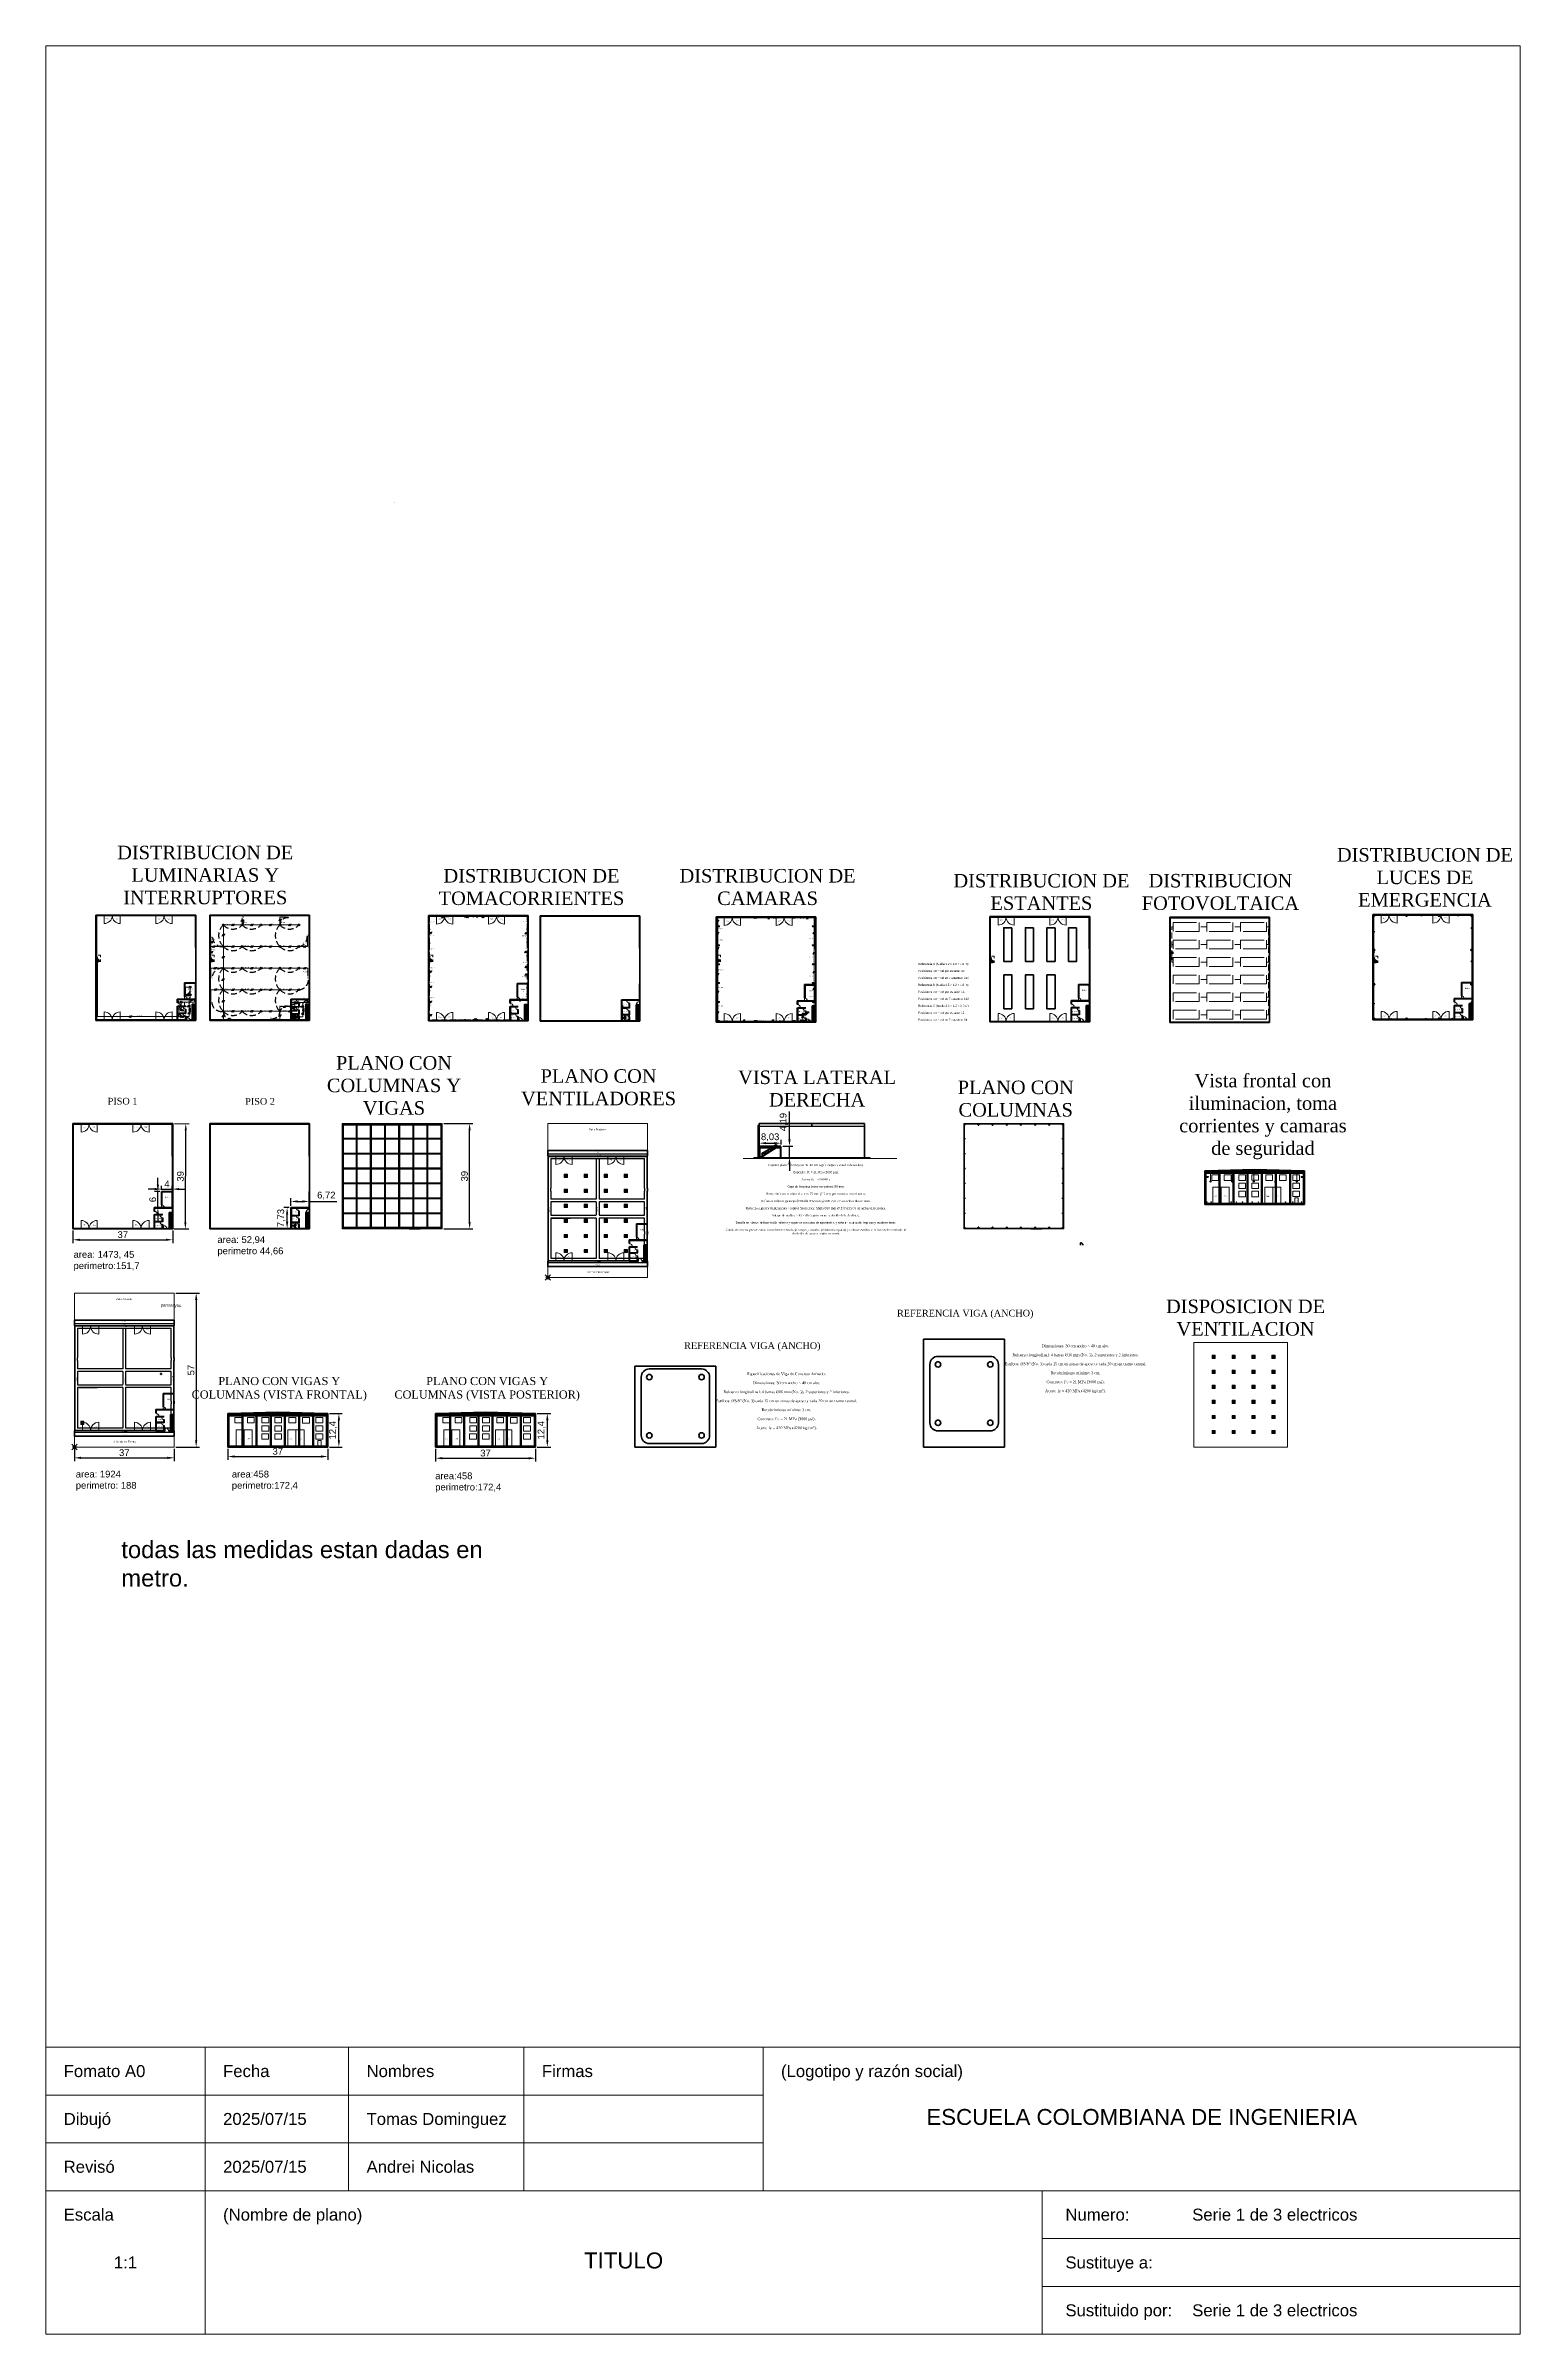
# Paper-space layout 'A4' of a CAD drawing. Header units: metres, sheet in millimetres. Extents: x 20 to 205, y 5 to 292.
# The model-space entities are those that its viewports show. They can reach past a viewport. Long polylines and large blocks are cut down to what shows.
import ezdxf
from ezdxf.enums import TextEntityAlignment as Align

# ---------------------------------------------------------------- set-up
doc = ezdxf.new("R2010")
doc.units = ezdxf.units.M
doc.header["$LTSCALE"] = 2
doc.header["$PDMODE"] = 35
doc.linetypes.add('DASHED', pattern=[0.75, 0.5, -0.25])
doc.linetypes.add('HIDDEN2', pattern=[0.1875, 0.125, -0.0625])
for name, color, linetype, lineweight in [('001_Dark_1 10', 7, 'Continuous', 0), ('A-AREA', 7, 'Continuous', 5), ('A-DOOR', 251, 'Continuous', 18), ('A-GLAZ', 2, 'Continuous', 18), ('A-ROOF', 226, 'Continuous', 53), ('A-WALL', 7, 'Continuous', 60), ('Alambrado', 7, 'Continuous', 9), ('C-WALL', 7, 'Continuous', 60), ('E-AIR', 160, 'Continuous', 5), ('E-POWR', 7, 'DASHED', 15), ('Estantes metalicos', 7, 'Continuous', 40), ('Interruptores', 3, 'Continuous', 9), ('j pisos', 251, 'Continuous', 9), ('S-BEAM', 1, 'Continuous', 50), ('S-COLS', 1, 'Continuous', 50), ('S-STRS', 4, 'Continuous', 40), ('S-WALL', 7, 'Continuous', 60), ('TEXTO_ILUMINACION', 7, 'Continuous', 9), ('Tuberia', 1, 'Continuous', 9), ('Tuberia piso', 10, 'HIDDEN2', 13)]:
    doc.layers.add(name, color=color, linetype=linetype, lineweight=lineweight)
for name, color, linetype in [('E-CABL', 201, 'HIDDEN2'), ('Edges', 7, 'Continuous'), ('S-DECK', 7, 'Continuous'), ('S-FNDN', 7, 'Continuous'), ('S-PLAT', 7, 'Continuous')]:
    doc.layers.add(name, color=color, linetype=linetype)
doc.styles.add('ROMANS', font='arial.ttf')
doc.styles.get("Standard").update_dxf_attribs({"font": 'arial.ttf'})
doc.dimstyles.new('ISO-25', dxfattribs={"dimtxt": 2.5, "dimasz": 2.5, "dimexe": 1.25, "dimexo": 0.625, "dimtad": 1, "dimtxsty": 'Standard', "dimcen": 2.5, "dimadec": 0, "dimazin": 0, "dimtfac": 1, "dimtmove": 0, "dimatfit": 3, "dimfxl": 1, "dimarcsym": 0})

# ---------------------------------------------------------------- blocks, each defined once
blk = doc.blocks.new('CAJETIN_A4')
at = {"layer": '001_Dark_1 10'}
for p, q in [((20000, 41000), (205000, 41000)), ((40000, 41000), (40000, 5000)), ((58000, 41000), (58000, 23000)), ((80000, 41000), (80000, 23000)), ((110000, 41000), (110000, 23000)), ((20000, 35000), (110000, 35000)), ((20000, 29000), (110000, 29000)), ((20000, 23000), (205000, 23000)), ((40000, 23000), (145000, 23000)), ((145000, 23000), (145000, 5000)), ((145000, 17000), (205000, 17000)), ((145000, 11000), (205000, 11000)), ((145000, 11000), (205000, 11000)), ((20000, 5000), (205000, 5000))]:
    blk.add_line(p, q, dxfattribs=at)
blk.add_lwpolyline([(20000, 5000), (205000, 5000), (205000, 292000), (20000, 292000)], close=True, dxfattribs=at)
for s, p in [('Fomato A0', (22250, 37250)), ('Fecha', (42250, 37250)), ('Nombres', (60250, 37250)), ('Firmas', (82250, 37250)), ('(Logotipo y razón social)', (112250, 37250)), ('Dibujó', (22250, 31250)), ('Revisó', (22250, 25250)), ('Escala', (22250, 19250)), ('(Nombre de plano)', (42250, 19250)), ('Numero:', (147937, 19250)), ('Sustituye a:', (147937, 13250)), ('Sustituido por:', (147937, 7250))]:
    blk.add_text(s, height=1500, dxfattribs=at).set_placement(p)
at = {"layer": '001_Dark_1 10', "flags": 8}
for tag, p in [('ID-FECHADIB', (42250, 31250)), ('ID-NOMBREDIB', (60250, 31250)), ('ID-FECHAREV', (42250, 25250)), ('ID-NOMBREREV', (60250, 25250)), ('ID_NUMERO', (163843, 19250)), ('ID_SUSTITUYE', (163843, 13250)), ('ID-SUSTITUIDO', (163843, 7250))]:
    blk.add_attdef(tag, p, '', height=1500, dxfattribs=at)
for tag, height, p in [('ID-EMPRESA', 2000, (157500, 31250)), ('ID-ESCALA', 1500, (30000, 13250)), ('ID-TITULO', 2000, (92500, 13250))]:
    blk.add_attdef(tag, text='', height=height, dxfattribs=at).set_placement(p, align=Align.CENTER)
blk = doc.blocks.new('*U4')
at = {"layer": 'E-AIR'}
blk.add_lwpolyline([(-0.6, -0.6), (0.6, -0.6), (0.6, 0.6), (-0.6, 0.6)], close=True, dxfattribs=at)
for radius in [0.5, 0.1]:
    blk.add_circle((0, 0), radius, dxfattribs=at)
for centre, start, end in [((-0.35, 0), 16.2602, 90), ((0, 0.35), 180, 253.7398), ((0.35, 0), 90, 163.7398), ((0, 0.35), 286.2602, 0), ((0, -0.35), 106.2602, 180), ((-0.35, 0), 270, 343.7398), ((0.35, 0), 196.2602, 270), ((0, -0.35), 360, 73.7398)]:
    blk.add_arc(centre, 0.354, start, end, dxfattribs=at)
blk = doc.blocks.new('*U5')
at = {"layer": 'E-AIR', "color": 0, "linetype": 'ByBlock', "lineweight": -2, "transparency": 16777216}
for p in [(0, 27.85), (7.4, 27.85), (14.8, 27.85), (22.2, 27.85), (0, 22.28), (0, 16.71), (7.4, 22.28), (7.4, 16.71), (14.8, 22.28), (14.8, 16.71), (22.2, 22.28), (22.2, 16.71), (0, 11.14), (7.4, 11.14), (14.8, 11.14), (22.2, 11.14), (0, 5.57), (0, 0), (7.4, 5.57), (7.4, 0), (14.8, 5.57), (14.8, 0), (22.2, 5.57), (22.2, 0)]:
    blk.add_blockref('*U4', p, dxfattribs=at)
blk = doc.blocks.new('*U6')
at = {"layer": 'E-AIR'}
blk.add_lwpolyline([(-0.6, -0.6), (0.6, -0.6), (0.6, 0.6), (-0.6, 0.6)], close=True, dxfattribs=at)
for radius in [0.5, 0.1]:
    blk.add_circle((0, 0), radius, dxfattribs=at)
for centre, start, end in [((-0.35, 0), 16.2602, 90), ((0, 0.35), 180, 253.7398), ((0.35, 0), 90, 163.7398), ((0, 0.35), 286.2602, 0), ((0, -0.35), 106.2602, 180), ((-0.35, 0), 270, 343.7398), ((0.35, 0), 196.2602, 270), ((0, -0.35), 360, 73.7398)]:
    blk.add_arc(centre, 0.354, start, end, dxfattribs=at)
blk = doc.blocks.new('*U7')
at = {"layer": 'E-AIR', "color": 0, "linetype": 'ByBlock', "lineweight": -2, "transparency": 16777216}
for p in [(0, 27.85), (7.4, 27.85), (14.8, 27.85), (22.2, 27.85), (0, 22.28), (0, 16.71), (7.4, 22.28), (7.4, 16.71), (14.8, 22.28), (14.8, 16.71), (22.2, 22.28), (22.2, 16.71), (0, 11.14), (7.4, 11.14), (14.8, 11.14), (22.2, 11.14), (0, 5.57), (0, 0), (7.4, 5.57), (7.4, 0), (14.8, 5.57), (14.8, 0), (22.2, 5.57), (22.2, 0)]:
    blk.add_blockref('*U6', p, dxfattribs=at)
blk = doc.blocks.new('DR-36')
for p, q in [((0, 36), (0, 0)), ((0, 36), (1.5, 36)), ((0, 0), (1.5, 0)), ((1.5, 36), (1.5, 0))]:
    blk.add_line(p, q)
blk.add_arc((0, 0), 36, 0, 87.61406)
blk = doc.blocks.new('RETIE-LAMPARAS')
for p, q in [((0, 20), (-14, 34)), ((-14, 34), (14, 6)), ((14, 34), (-14, 6)), ((0, 20), (14, 34))]:
    blk.add_line(p, q)
blk.add_circle((0, 20), 20)
blk = doc.blocks.new('Proteccion')
at = {"layer": 'Alambrado', "linetype": 'ByBlock'}
h = blk.add_hatch(color=256, dxfattribs=at)
h.dxf.hatch_style = 1
edge = h.paths.add_edge_path()
edge.add_arc((541.13, 92.92), 0.0755, 0, 360)
for points in [[(540.69, 92.99), (540.31, 92.29)], [(540.93, 92.99), (540.55, 92.29)], [(541.09, 92.85), (540.79, 92.29)], [(541.41, 92.99), (541.03, 92.29)], [(541.3, 92.99), (541.53, 92.99)]]:
    blk.add_lwpolyline(points, dxfattribs=at)
blk.add_circle((541.13, 92.92), 0.0755, dxfattribs=at)
blk = doc.blocks.new('INTERRUPTOR DOBLE')
at = {"layer": 'Interruptores', "color": 1, "attachment_point": 1}
for s, insert, char_height in [('S', (-0.06, 0.16), 0.153), ('2', (0.06, 0.09), 0.0765)]:
    blk.add_mtext_dynamic_manual_height_columns(s, width=0.1828, gutter_width=12.5, heights=[0], dxfattribs=dict(at, insert=insert, char_height=char_height))
blk = doc.blocks.new('INTERRUPTOR TRIPLE')
at = {"layer": 'Interruptores', "color": 1, "attachment_point": 1}
for s, insert, char_height in [('S', (0, 0.23), 0.229), ('3', (0.18, 0.11), 0.115)]:
    blk.add_mtext_dynamic_manual_height_columns(s, width=0.1828, gutter_width=12.5, heights=[0], dxfattribs=dict(at, insert=insert, char_height=char_height))
blk = doc.blocks.new('INTERRUPTOR CONMUTABLE SENCILLO')
at = {"layer": 'Interruptores', "color": 1, "attachment_point": 1}
for s, insert, char_height in [('S', (0, 0.23), 0.229), ('C', (0.18, 0.11), 0.115)]:
    blk.add_mtext_dynamic_manual_height_columns(s, width=0.1828, gutter_width=12.5, heights=[0], dxfattribs=dict(at, insert=insert, char_height=char_height))
blk = doc.blocks.new('RETIE-Toma corriente en el piso')
blk.add_line((-2, 0), (2, 0))
blk.add_line((-2, 0), (2, 0))
blk.add_lwpolyline([(-3, 3), (3, 3), (3, -3), (-3, -3)], close=True)
blk.add_circle((0, 0), 2.5)
blk = doc.blocks.new('RETIE-TABLERO DE DISTRIBUCION')
h = blk.add_hatch(color=250)
h.dxf.hatch_style = 1
h.paths.add_polyline_path([(25, 30), (-25, 0), (25, 0)])
blk.add_lwpolyline([(-25, 0), (25, 30), (-25, 30)], close=True)
blk.add_lwpolyline([(-25, 0), (25, 0), (25, 30)])
blk = doc.blocks.new('Camaras')
at = {"layer": '001_Dark_1 10'}
for p, q in [((0, 0.015), (0, -0.015)), ((0.001, 0.015), (0, 0.015)), ((0, 0.014), (0, -0.014)), ((0.003, 0.014), (0.002, 0.015)), ((0.003, -0.014), (0.003, 0.014)), ((0.003, 0.013), (0.003, 0.014)), ((0.003, 0), (0.003, 0.014)), ((0.003, 0.01), (0.003, 0.01)), ((0.003, 0.009), (0.003, 0.01)), ((0.003, 0.01), (0.003, 0.01)), ((0.003, 0.01), (0.003, 0.01)), ((0.003, 0.01), (0.003, 0.01)), ((0.003, 0.01), (0.003, 0.01)), ((0.003, 0.009), (0.003, 0.009)), ((0.003, 0.009), (0.003, 0.009)), ((0.003, 0.009), (0.003, 0.008)), ((0.003, 0.009), (0.003, 0.009)), ((0.003, 0.008), (0.003, 0.008)), ((0.003, 0.007), (0.003, -0.014)), ((0.005, 0), (0.003, 0)), ((0.005, 0.006), (0.005, 0.007)), ((0.005, 0.007), (0.005, -0.007)), ((0.005, 0), (0.005, 0.007)), ((0.005, -0.007), (0.005, 0.007)), ((0.005, 0.007), (0.005, -0.007)), ((0.01, 0.007), (0.005, 0.007)), ((0.005, 0), (0.005, 0)), ((0.01, 0.007), (0.01, 0.007)), ((0.01, -0.007), (0.01, 0.007)), ((0.01, -0.007), (0.01, 0.007)), ((0.01, 0.007), (0.01, -0.007)), ((0.01, 0.007), (0.01, -0.007)), ((0.01, 0.007), (0.01, 0.007)), ((0.01, 0.007), (0.01, 0.007)), ((0.01, 0.007), (0.01, 0.007)), ((0.02, 0.007), (0.01, 0.007)), ((0.01, 0.006), (0.01, -0.006)), ((0.01, 0.006), (0.01, 0.006)), ((0.02, 0), (0.02, 0.007)), ((0.02, 0), (0.021, 0)), ((0.021, 0), (0.021, 0.006)), ((0.021, -0.004), (0.021, 0.004)), ((0.021, 0.004), (0.021, 0.004)), ((0.022, 0.007), (0.022, -0.007)), ((0.023, 0.007), (0.023, -0.007)), ((0.023, 0.007), (0.026, 0.007)), ((0.026, -0.007), (0.026, 0.007)), ((0.026, 0.007), (0.026, -0.007)), ((0.026, -0.007), (0.026, 0.007)), ((0.027, -0.007), (0.027, 0.007)), ((0.027, 0), (0.035, 0)), ((0.035, 0.013), (0.035, 0.001)), ((0.035, 0.013), (0.035, 0.001)), ((0.046, 0.013), (0.035, 0.013)), ((0.075, 0.002), (0.035, 0.002)), ((0.035, -0.012), (0.035, 0.001)), ((0.045, 0.014), (0.045, 0.014)), ((0.045, 0.014), (0.045, 0.014)), ((0.045, 0.013), (0.045, 0.014)), ((0.045, 0.013), (0.045, 0.014)), ((0.045, 0.013), (0.045, 0.014)), ((0.045, 0.014), (0.045, 0.014)), ((0.045, 0.014), (0.045, 0.014)), ((0.045, 0.013), (0.045, 0.014)), ((0.045, 0.014), (0.045, 0.014)), ((0.045, 0.013), (0.045, 0.014)), ((0.045, 0.014), (0.045, 0.014)), ((0.045, 0.014), (0.045, 0.014)), ((0.045, 0.014), (0.045, 0.014)), ((0.045, 0.014), (0.045, 0.014)), ((0.049, 0.014), (0.045, 0.014)), ((0.045, 0.013), (0.045, 0.013)), ((0.045, 0.013), (0.045, 0.013)), ((0.045, 0.013), (0.045, 0.013)), ((0.045, 0.013), (0.045, 0.013)), ((0.045, 0.013), (0.049, 0.013)), ((0.045, 0.013), (0.045, 0.013)), ((0.045, 0.013), (0.045, 0.013)), ((0.045, 0.013), (0.045, 0.013)), ((0.045, 0.013), (0.045, 0.013)), ((0.045, 0.013), (0.045, 0.013)), ((0.045, 0.013), (0.045, 0.013)), ((0.045, 0.013), (0.045, 0.013)), ((0.046, 0.014), (0.046, 0.014)), ((0.046, 0.014), (0.046, 0.014)), ((0.046, 0.014), (0.046, 0.014)), ((0.046, 0.014), (0.046, 0.014)), ((0.046, 0.013), (0.046, 0.014)), ((0.046, 0.013), (0.046, 0.014)), ((0.046, 0.013), (0.046, 0.014)), ((0.046, 0.013), (0.046, 0.014)), ((0.046, 0.013), (0.046, 0.014)), ((0.046, 0.013), (0.046, 0.014)), ((0.046, 0.013), (0.046, 0.014)), ((0.046, 0.013), (0.046, 0.014)), ((0.046, 0.013), (0.046, 0.014)), ((0.046, 0.013), (0.046, 0.014)), ((0.046, 0.014), (0.046, 0.014)), ((0.046, 0.014), (0.046, 0.014)), ((0.046, 0.014), (0.046, 0.014)), ((0.046, 0.014), (0.046, 0.014)), ((0.046, 0.014), (0.046, 0.014)), ((0.046, 0.013), (0.046, 0.013)), ((0.046, 0.013), (0.046, 0.013)), ((0.046, 0.013), (0.046, 0.013)), ((0.046, 0.013), (0.046, 0.013)), ((0.046, 0.013), (0.046, 0.013)), ((0.046, 0.013), (0.046, 0.013)), ((0.046, 0.013), (0.046, 0.013)), ((0.046, 0.013), (0.046, 0.013)), ((0.046, 0.013), (0.046, 0.013)), ((0.046, 0.013), (0.046, 0.013)), ((0.047, 0.013), (0.047, 0.014)), ((0.047, 0.013), (0.047, 0.014)), ((0.047, 0.013), (0.047, 0.014)), ((0.047, 0.013), (0.047, 0.014)), ((0.047, 0.013), (0.047, 0.014)), ((0.047, 0.013), (0.047, 0.014)), ((0.047, 0.013), (0.047, 0.014)), ((0.047, 0.013), (0.047, 0.014)), ((0.047, 0.014), (0.047, 0.014)), ((0.047, 0.014), (0.047, 0.014)), ((0.047, 0.014), (0.047, 0.014)), ((0.047, 0.014), (0.047, 0.014)), ((0.047, 0.013), (0.051, 0.013)), ((0.047, 0.013), (0.047, 0.013)), ((0.047, 0.013), (0.047, 0.013)), ((0.047, 0.013), (0.047, 0.013)), ((0.047, 0.013), (0.047, 0.013)), ((0.048, 0.013), (0.048, 0.014)), ((0.048, 0.013), (0.048, 0.014)), ((0.048, 0.014), (0.048, 0.014)), ((0.048, 0.013), (0.048, 0.014)), ((0.048, 0.013), (0.048, 0.014)), ((0.048, 0.013), (0.048, 0.014)), ((0.048, 0.013), (0.048, 0.014)), ((0.048, 0.013), (0.048, 0.014)), ((0.048, 0.013), (0.048, 0.014)), ((0.048, 0.013), (0.048, 0.014)), ((0.048, 0.013), (0.048, 0.014)), ((0.048, 0.014), (0.048, 0.014)), ((0.048, 0.014), (0.048, 0.014)), ((0.048, 0.014), (0.048, 0.014)), ((0.048, 0.014), (0.048, 0.014)), ((0.048, 0.014), (0.048, 0.014)), ((0.048, 0.014), (0.048, 0.014)), ((0.048, 0.014), (0.048, 0.014)), ((0.048, 0.014), (0.048, 0.014)), ((0.048, 0.013), (0.048, 0.013)), ((0.048, 0.013), (0.048, 0.013)), ((0.048, 0.013), (0.048, 0.013)), ((0.048, 0.013), (0.048, 0.013)), ((0.048, 0.013), (0.048, 0.013)), ((0.048, 0.013), (0.048, 0.013)), ((0.048, 0.013), (0.048, 0.013)), ((0.048, 0.013), (0.048, 0.013)), ((0.048, 0.013), (0.048, 0.013)), ((0.048, 0.013), (0.048, 0.013)), ((0.048, 0.014), (0.048, 0.014)), ((0.048, 0.013), (0.048, 0.014)), ((0.049, 0.014), (0.049, 0.014)), ((0.049, 0.013), (0.049, 0.014)), ((0.049, 0.014), (0.049, 0.014)), ((0.049, 0.013), (0.049, 0.014)), ((0.049, 0.014), (0.049, 0.014)), ((0.049, 0.013), (0.049, 0.014)), ((0.049, 0.013), (0.049, 0.014)), ((0.049, 0.014), (0.049, 0.014)), ((0.049, 0.014), (0.049, 0.014)), ((0.049, 0.014), (0.049, 0.014)), ((0.048, 0.014), (0.048, 0.014)), ((0.049, 0.014), (0.049, 0.014)), ((0.049, 0.013), (0.049, 0.013)), ((0.048, 0.013), (0.048, 0.013)), ((0.049, 0.013), (0.049, 0.013)), ((0.049, 0.013), (0.049, 0.013)), ((0.049, 0.013), (0.049, 0.013)), ((0.048, 0.013), (0.048, 0.013)), ((0.049, 0.013), (0.049, 0.013)), ((0.049, 0.013), (0.049, 0.013)), ((0.049, 0.013), (0.049, 0.013)), ((0.078, 0.013), (0.052, 0.013)), ((0.073, 0), (0.073, -0.011)), ((0.075, 0.001), (0.078, 0.013)), ((0.075, 0.002), (0.075, 0.001)), ((0.003, -0.014), (0, -0.015)), ((0.003, -0.01), (0.003, -0.009)), ((0.003, -0.009), (0.003, -0.009)), ((0.003, -0.01), (0.003, -0.01)), ((0.003, -0.01), (0.003, -0.01)), ((0.003, -0.01), (0.003, -0.01)), ((0.003, -0.01), (0.003, -0.01)), ((0.003, -0.014), (0.003, -0.01)), ((0.003, -0.01), (0.003, -0.01)), ((0.003, -0.01), (0.003, -0.01)), ((0.003, -0.01), (0.003, -0.01)), ((0.005, -0.007), (0.005, 0)), ((0.005, -0.006), (0.005, -0.007)), ((0.01, -0.007), (0.005, -0.007)), ((0.01, -0.006), (0.01, -0.006)), ((0.01, -0.006), (0.01, -0.006)), ((0.01, -0.006), (0.01, -0.006)), ((0.01, -0.006), (0.01, -0.006)), ((0.01, -0.006), (0.01, -0.006)), ((0.01, -0.007), (0.01, -0.007)), ((0.01, -0.007), (0.01, -0.007)), ((0.01, -0.007), (0.01, -0.007)), ((0.011, -0.007), (0.012, -0.006)), ((0.011, -0.007), (0.011, -0.007)), ((0.011, -0.007), (0.011, -0.007)), ((0.011, -0.007), (0.011, -0.007)), ((0.011, -0.007), (0.011, -0.007)), ((0.011, -0.007), (0.011, -0.007)), ((0.012, -0.006), (0.012, -0.006)), ((0.014, -0.006), (0.015, -0.006)), ((0.014, -0.006), (0.014, -0.006)), ((0.015, -0.006), (0.015, -0.005)), ((0.015, -0.005), (0.015, -0.006)), ((0.021, -0.004), (0.019, -0.004)), ((0.023, -0.007), (0.026, -0.007)), ((0.05, -0.012), (0.035, -0.012)), ((0.037, -0.001), (0.038, -0.001)), ((0.038, -0.001), (0.038, -0.001)), ((0.072, -0.001), (0.038, -0.001)), ((0.038, -0.001), (0.072, -0.001)), ((0.05, -0.009), (0.05, -0.012)), ((0.05, -0.011), (0.05, -0.009)), ((0.05, -0.009), (0.05, -0.011)), ((0.05, -0.012), (0.05, -0.009)), ((0.05, -0.01), (0.05, -0.01)), ((0.05, -0.01), (0.05, -0.01)), ((0.05, -0.01), (0.05, -0.01)), ((0.05, -0.01), (0.05, -0.01)), ((0.057, -0.012), (0.05, -0.012)), ((0.051, -0.009), (0.064, -0.009)), ((0.051, -0.009), (0.064, -0.009)), ((0.051, -0.009), (0.051, -0.009)), ((0.064, -0.009), (0.051, -0.009)), ((0.064, -0.009), (0.051, -0.009)), ((0.051, -0.009), (0.051, -0.009)), ((0.051, -0.009), (0.051, -0.009)), ((0.055, -0.009), (0.055, -0.009)), ((0.059, -0.009), (0.056, -0.009)), ((0.059, -0.009), (0.056, -0.009)), ((0.056, -0.009), (0.056, -0.009)), ((0.056, -0.009), (0.056, -0.009)), ((0.056, -0.009), (0.056, -0.01)), ((0.056, -0.01), (0.056, -0.009)), ((0.056, -0.009), (0.056, -0.009)), ((0.065, -0.012), (0.058, -0.012)), ((0.059, -0.009), (0.059, -0.009)), ((0.059, -0.009), (0.059, -0.01)), ((0.059, -0.01), (0.059, -0.009)), ((0.059, -0.009), (0.059, -0.009)), ((0.064, -0.009), (0.064, -0.009)), ((0.064, -0.009), (0.064, -0.009)), ((0.064, -0.009), (0.064, -0.009)), ((0.065, -0.011), (0.065, -0.009)), ((0.065, -0.009), (0.065, -0.011)), ((0.065, -0.009), (0.065, -0.012)), ((0.065, -0.012), (0.065, -0.009)), ((0.065, -0.01), (0.065, -0.01)), ((0.065, -0.01), (0.065, -0.01)), ((0.065, -0.01), (0.065, -0.01)), ((0.065, -0.01), (0.065, -0.01)), ((0.07, -0.012), (0.065, -0.012)), ((0.07, -0.001), (0.07, -0.012)), ((0.07, -0.012), (0.07, -0.001)), ((0.073, -0.011), (0.07, -0.012)), ((0.072, -0.001), (0.072, -0.001)), ((0.074, -0.011), (0.074, -0.001))]:
    blk.add_line(p, q, dxfattribs=at)
for points in [[(0.005, 0.007), (0.005, 0.007), (0.004, 0.007), (0.004, 0.008), (0.003, 0.009), (0.003, 0.01), (0.003, 0.011), (0.003, 0.012), (0.003, 0.013)], [(0.003, 0.01), (0.003, 0.01), (0.003, 0.01), (0.003, 0.01), (0.003, 0.01)], [(0.003, 0.01), (0.003, 0.01), (0.003, 0.01)], [(0.003, 0.007), (0.003, 0.007), (0.003, 0.007), (0.003, 0.007), (0.003, 0.007), (0.003, 0.007), (0.003, 0.008), (0.003, 0.008), (0.003, 0.008), (0.003, 0.008), (0.003, 0.008), (0.003, 0.009), (0.003, 0.009)], [(0.01, 0.007), (0.01, 0.007), (0.01, 0.007), (0.01, 0.007)], [(0.01, 0.007), (0.01, 0.007), (0.01, 0.007)], [(0.01, 0.007), (0.01, 0.007), (0.01, 0.007)], [(0.003, -0.014), (0.003, -0.013), (0.003, -0.012), (0.003, -0.011), (0.003, -0.01), (0.003, -0.009), (0.004, -0.008), (0.004, -0.007), (0.005, -0.007), (0.005, -0.007)], [(0.003, -0.008), (0.003, -0.008), (0.003, -0.008), (0.003, -0.007), (0.003, -0.007), (0.003, -0.007), (0.003, -0.007), (0.003, -0.007), (0.003, -0.007), (0.003, -0.007)], [(0.003, -0.009), (0.003, -0.009), (0.003, -0.009)], [(0.003, -0.01), (0.003, -0.01), (0.003, -0.01), (0.003, -0.01)], [(0.01, -0.007), (0.01, -0.007), (0.01, -0.007), (0.01, -0.007)], [(0.01, -0.007), (0.01, -0.007), (0.01, -0.007)], [(0.01, -0.007), (0.01, -0.007), (0.01, -0.007), (0.01, -0.007), (0.011, -0.007)], [(0.011, -0.007), (0.011, -0.007), (0.011, -0.007), (0.012, -0.006), (0.012, -0.006), (0.013, -0.006), (0.014, -0.006), (0.015, -0.006)], [(0.015, -0.006), (0.015, -0.006), (0.015, -0.006), (0.015, -0.006)], [(0.015, -0.006), (0.015, -0.006), (0.015, -0.006)], [(0.015, -0.006), (0.016, -0.005), (0.016, -0.005), (0.017, -0.005)]]:
    blk.add_lwpolyline(points, dxfattribs=at)
for centre, radius, start, end in [((0.003, 0.014), 0.000278, 0.262, 86.9918), ((0.236, 0.01), 0.233, 180.078, 180.2559), ((0.115, 0.009), 0.112, 180.2644, 180.4193), ((0.007, 0.008), 0.00427, 183.3247, 183.4891), ((0.005, 0.007), 0.0000835, 2.9178, 86.5845), ((0.005, 0.007), 0.0000835, 90, 180), ((0.01, 0.007), 0.0000836, 90.0489, 132.4098), ((0.01, 0.007), 0.0000835, 6.0528, 90), ((0.01, 0.007), 0.0000834, 135.7179, 179.9775), ((0.01, 0.007), 0.000083, 132.4027, 135.726), ((0.01, 0.006), 0.000139, 179.9975, 225), ((0.015, 0), 0.00557, 284.3975, 0), ((0.02, 0.006), 0.000557, 359.9979, 89.9985), ((0.021, 0.005), 0.000835, 270, 359.9971), ((0.023, 0.007), 0.000278, 90, 180), ((0.026, 0.007), 0.0000835, 0, 90), ((0.027, 0.007), 0.0000835, 92.1272, 180.6174), ((0.026, 0.01), 0.00263, 271.7476, 327.7528), ((0.035, 0.004), 0.00724, 90, 147.7528), ((0.035, 0.013), 0.000139, 90, 179.9996), ((0.038, 0.001), 0.00278, 179.9978, 267.9486), ((0.043, 0.019), 0.00516, 298.5733, 298.7671), ((0.043, 0.018), 0.00495, 298.7662, 299.3962), ((0.043, 0.009), 0.00494, 60.5979, 61.2324), ((0.048, 0.013), 0.00118, 58.8911, 59.1294), ((0.048, 0.015), 0.00133, 300.8746, 301.0869), ((0.051, 0.088), 0.0747, 270.0254, 270.666), ((0.072, 0.001), 0.00278, 270.0022, 346.0024), ((0.078, 0.013), 0.000139, 345.9982, 90), ((0, -0.014), 0.000139, 180, 273), ((0.086, -0.009), 0.0827, 179.2766, 179.7754), ((0.207, -0.01), 0.204, 179.7314, 179.9347), ((0.003, -0.014), 0.000278, 273.0082, 359.7381), ((0.005, -0.007), 0.0000835, 273.4155, 357.0817), ((0.005, -0.007), 0.0000835, 180, 270), ((0.01, -0.006), 0.000336, 140.7327, 144.8759), ((0.01, -0.006), 0.000288, 144.1235, 179.974), ((0.01, -0.006), 0.000434, 229.058, 237.9314), ((0.01, -0.006), 0.000279, 143.2965, 158.0375), ((0.01, -0.006), 0.000279, 158.0944, 170.1136), ((0.01, -0.006), 0.000279, 179.9956, 216.7824), ((0.01, -0.007), 0.0000835, 226.079, 270.0151), ((0.01, -0.007), 0.0000835, 269.9515, 355.3564), ((0.01, -0.007), 0.0000834, 180.0335, 224.0279), ((0.01, -0.007), 0.000083, 224.0181, 226.0809), ((0.016, -0.015), 0.00943, 117.3676, 120.5856), ((0.017, -0.016), 0.0113, 121.5738, 122.6301), ((0.016, -0.014), 0.00909, 120.5743, 121.5517), ((0.016, -0.014), 0.00864, 123.6126, 125.6695), ((0.016, -0.015), 0.00985, 113.7152, 115.4885), ((0.016, -0.015), 0.00962, 112.7555, 113.7156), ((0.016, -0.015), 0.00936, 115.4863, 117.3418), ((0.015, -0.013), 0.00721, 105.3011, 106.3104), ((0.015, -0.011), 0.0056, 90.2053, 94.3247), ((0.015, -0.011), 0.00537, 94.3399, 95.8792), ((0.015, -0.08), 0.0743, 90.0075, 90.221), ((0.021, -0.005), 0.000835, 0.0029, 90), ((0.023, -0.007), 0.000278, 180, 270), ((0.026, -0.007), 0.0000835, 270, 0), ((0.027, -0.007), 0.0000835, 179.3955, 267.8728), ((0.026, -0.01), 0.00263, 32.2472, 88.253), ((0.035, -0.004), 0.00724, 212.2472, 270), ((0.051, -0.009), 0.000835, 90, 177.0001), ((0.051, -0.009), 0.000752, 89.9999, 177), ((0.05, -0.011), 0.0000835, 177.0138, 269.915), ((0.05, -0.011), 0.0000835, 269.9144, 356.9619), ((0.051, -0.009), 0.000783, 89.895, 91.3545), ((0.051, -0.009), 0.000769, 89.3804, 89.8921), ((0.057, -0.083), 0.072, 90.0065, 90.339), ((0.057, -0.081), 0.0699, 89.6561, 89.9984), ((0.064, -0.009), 0.000835, 2.9999, 90), ((0.064, -0.009), 0.000752, 2.9999, 90), ((0.064, -0.009), 0.0006, 89.5112, 91.4708), ((0.064, -0.009), 0.00058, 91.4783, 92.1708), ((0.065, -0.011), 0.0000835, 270.0842, 2.986), ((0.065, -0.011), 0.0000835, 183.0376, 270.0845), ((0.073, -0.011), 0.000278, 271.909, 359.9974)]:
    blk.add_arc(centre, radius, start, end, dxfattribs=at)
for points, knots in [([(0, 0.014), (0, 0.014), (0, 0.015), (0, 0.015), (0, 0.015)], [0, 0, 0, 0, 0.500104, 1, 1, 1, 1]), ([(0.002, 0.015), (0.002, 0.015), (0.002, 0.015), (0.002, 0.015), (0.002, 0.015), (0.002, 0.015), (0.002, 0.015), (0.002, 0.015), (0.002, 0.015), (0.002, 0.015), (0.002, 0.015), (0.002, 0.015), (0.002, 0.015), (0.002, 0.015), (0.001, 0.015), (0.001, 0.015), (0.001, 0.015), (0.001, 0.015)], [0, 0, 0, 0, 0.001203, 0.004813, 0.01083, 0.019237, 0.030006, 0.043107, 0.076193, 0.118185, 0.168649, 0.227122, 0.293024, 0.444552, 0.617382, 0.804993, 1, 1, 1, 1]), ([(0.003, 0.009), (0.003, 0.009), (0.003, 0.01), (0.003, 0.01), (0.003, 0.01), (0.003, 0.01)], [0, 0, 0, 0, 0.640157, 0.869015, 1, 1, 1, 1]), ([(0.003, 0.01), (0.003, 0.01), (0.003, 0.011), (0.003, 0.01), (0.003, 0.01)], [0, 0, 0, 0, 0.484274, 1, 1, 1, 1]), ([(0.003, 0.01), (0.003, 0.01), (0.003, 0.01), (0.003, 0.01), (0.003, 0.01)], [0, 0, 0, 0, 0.164717, 1, 1, 1, 1]), ([(0.003, 0.01), (0.003, 0.01), (0.003, 0.01), (0.003, 0.01), (0.003, 0.01)], [0, 0, 0, 0, 0.216679, 1, 1, 1, 1]), ([(0.003, 0.007), (0.003, 0.007), (0.003, 0.007), (0.003, 0.007), (0.003, 0.008), (0.003, 0.008), (0.003, 0.008), (0.003, 0.009), (0.003, 0.009)], [0, 0, 0, 0, 0.049478, 0.126467, 0.229248, 0.354323, 0.657281, 1, 1, 1, 1]), ([(0.003, 0.009), (0.003, 0.009), (0.003, 0.009), (0.003, 0.009), (0.003, 0.009)], [0, 0, 0, 0, 0.378806, 1, 1, 1, 1]), ([(0.003, 0.008), (0.003, 0.008), (0.003, 0.008), (0.003, 0.008), (0.003, 0.008)], [0, 0, 0, 0, 0.26731, 1, 1, 1, 1]), ([(0.003, 0.008), (0.003, 0.008), (0.003, 0.008), (0.003, 0.007), (0.003, 0.007)], [0, 0, 0, 0, 0.298415, 1, 1, 1, 1]), ([(0.003, 0.007), (0.003, 0.007), (0.003, 0.007), (0.003, 0.007), (0.003, 0.007)], [0, 0, 0, 0, 0.626421, 1, 1, 1, 1]), ([(0.003, 0.007), (0.003, 0.007), (0.003, 0.007), (0.003, 0.007), (0.003, 0.007), (0.003, 0.007), (0.003, 0.007), (0.003, 0.007), (0.003, 0.007), (0.003, 0.007), (0.003, 0.007)], [0, 0, 0, 0, 0.159792, 0.267345, 0.327489, 0.370692, 0.450193, 0.580177, 0.763231, 1, 1, 1, 1]), ([(0.01, 0.007), (0.01, 0.007), (0.01, 0.007), (0.01, 0.007), (0.01, 0.007), (0.01, 0.007), (0.01, 0.007), (0.01, 0.007), (0.01, 0.007), (0.01, 0.007), (0.01, 0.007), (0.01, 0.007), (0.01, 0.007)], [0, 0, 0, 0, 0.195645, 0.383867, 0.5566, 0.707437, 0.830987, 0.922596, 0.955203, 0.978653, 0.993302, 1, 1, 1, 1]), ([(0.02, 0), (0.02, 0), (0.02, -0.001), (0.02, -0.002), (0.019, -0.003), (0.019, -0.004), (0.018, -0.004), (0.017, -0.005), (0.016, -0.005), (0.016, -0.005), (0.015, -0.005)], [0, 0, 0, 0, 0.134768, 0.266202, 0.392668, 0.514236, 0.632807, 0.751349, 0.873308, 1, 1, 1, 1]), ([(0.029, 0.008), (0.029, 0.008), (0.029, 0.008), (0.029, 0.008), (0.029, 0.008), (0.029, 0.008), (0.029, 0.008), (0.029, 0.008), (0.029, 0.008), (0.029, 0.008), (0.029, 0.007), (0.029, 0.007), (0.029, 0.007), (0.029, 0.006), (0.029, 0.005), (0.029, 0.005), (0.029, 0.003), (0.029, 0.002), (0.029, 0.001), (0.029, 0)], [0, 0, 0, 0, 0.001123, 0.002518, 0.004461, 0.009971, 0.017609, 0.027329, 0.03908, 0.068474, 0.105444, 0.149917, 0.201992, 0.262193, 0.330953, 0.407861, 0.582717, 0.782195, 1, 1, 1, 1]), ([(0.029, 0), (0.029, -0.001), (0.029, -0.002), (0.029, -0.003), (0.029, -0.005), (0.029, -0.005), (0.029, -0.006), (0.029, -0.006), (0.029, -0.007), (0.029, -0.007), (0.029, -0.008), (0.029, -0.008), (0.029, -0.008), (0.029, -0.008), (0.029, -0.008), (0.029, -0.008), (0.029, -0.008), (0.029, -0.008), (0.029, -0.008), (0.029, -0.008), (0.029, -0.008)], [0, 0, 0, 0, 0.217805, 0.417283, 0.592139, 0.669047, 0.737807, 0.798008, 0.850083, 0.894556, 0.931526, 0.947187, 0.96092, 0.972671, 0.982391, 0.990029, 0.995539, 0.997482, 0.998877, 1, 1, 1, 1]), ([(0.035, 0.002), (0.035, 0.002), (0.035, 0.002), (0.035, 0.002), (0.035, 0.002), (0.035, 0.002), (0.035, 0.002), (0.035, 0.002), (0.035, 0.002), (0.035, 0.002)], [0, 0, 0, 0, 0.366513, 0.544859, 0.704261, 0.833539, 0.926712, 0.980781, 1, 1, 1, 1]), ([(0.035, 0.001), (0.035, 0.001), (0.035, 0.001), (0.035, 0.001), (0.035, 0.001), (0.035, 0.001), (0.035, 0.001), (0.035, 0.001), (0.035, 0.001), (0.035, 0.001)], [0, 0, 0, 0, 0.021707, 0.079154, 0.17169, 0.295693, 0.446652, 0.618935, 1, 1, 1, 1]), ([(0.038, -0.001), (0.037, -0.001), (0.037, -0.001), (0.036, 0), (0.035, 0), (0.035, 0.001), (0.035, 0.001)], [0, 0, 0, 0, 0.250166, 0.500221, 0.750145, 1, 1, 1, 1]), ([(0.045, 0.014), (0.045, 0.014), (0.045, 0.014), (0.045, 0.014), (0.045, 0.014), (0.045, 0.014)], [0, 0, 0, 0, 0.616239, 0.837333, 1, 1, 1, 1]), ([(0.045, 0.014), (0.045, 0.014), (0.045, 0.014), (0.045, 0.014), (0.045, 0.014), (0.045, 0.014), (0.045, 0.014)], [0, 0, 0, 0, 0.354916, 0.647096, 0.86354, 1, 1, 1, 1]), ([(0.045, 0.014), (0.045, 0.014), (0.045, 0.014), (0.045, 0.014), (0.045, 0.014), (0.045, 0.014), (0.045, 0.014), (0.045, 0.014), (0.045, 0.014)], [0, 0, 0, 0, 0.370128, 0.672677, 0.792001, 0.886959, 0.956013, 1, 1, 1, 1]), ([(0.045, 0.014), (0.045, 0.014), (0.045, 0.014), (0.045, 0.014), (0.045, 0.014), (0.045, 0.014), (0.045, 0.014), (0.045, 0.014), (0.045, 0.014), (0.045, 0.014), (0.045, 0.014)], [0, 0, 0, 0, 0.381161, 0.547799, 0.693506, 0.814699, 0.907868, 0.969835, 0.988697, 1, 1, 1, 1]), ([(0.045, 0.014), (0.045, 0.014), (0.045, 0.014), (0.045, 0.014), (0.045, 0.014), (0.045, 0.014), (0.045, 0.014), (0.045, 0.014), (0.045, 0.014), (0.045, 0.014), (0.045, 0.014), (0.045, 0.014)], [0, 0, 0, 0, 0.020449, 0.040457, 0.068662, 0.105296, 0.15039, 0.265151, 0.410521, 0.583673, 1, 1, 1, 1]), ([(0.045, 0.014), (0.045, 0.014), (0.045, 0.014), (0.045, 0.014), (0.045, 0.014)], [0, 0, 0, 0, 0.230234, 1, 1, 1, 1]), ([(0.045, 0.014), (0.045, 0.014), (0.045, 0.014), (0.045, 0.014), (0.045, 0.014), (0.045, 0.014), (0.045, 0.014), (0.045, 0.014), (0.045, 0.014), (0.045, 0.014), (0.045, 0.014)], [0, 0, 0, 0, 0.076934, 0.118999, 0.170065, 0.296327, 0.449268, 0.621805, 0.807465, 1, 1, 1, 1]), ([(0.045, 0.014), (0.045, 0.014), (0.045, 0.014), (0.045, 0.014), (0.045, 0.014), (0.045, 0.014), (0.045, 0.014), (0.045, 0.014), (0.045, 0.014), (0.045, 0.014), (0.045, 0.014), (0.045, 0.014)], [0, 0, 0, 0, 0.018224, 0.037406, 0.062464, 0.09582, 0.13808, 0.189145, 0.315208, 0.636536, 1, 1, 1, 1]), ([(0.045, 0.014), (0.045, 0.014), (0.045, 0.014), (0.045, 0.014), (0.045, 0.014), (0.045, 0.014), (0.045, 0.014), (0.046, 0.014), (0.046, 0.014), (0.046, 0.014), (0.046, 0.014), (0.046, 0.014), (0.046, 0.014)], [0, 0, 0, 0, 0.022892, 0.045867, 0.073372, 0.108136, 0.203055, 0.3302, 0.482169, 0.649844, 0.824892, 1, 1, 1, 1]), ([(0.045, 0.013), (0.045, 0.013), (0.045, 0.013), (0.045, 0.013), (0.045, 0.013), (0.045, 0.013), (0.045, 0.013), (0.045, 0.013), (0.045, 0.013), (0.045, 0.013), (0.045, 0.013)], [0, 0, 0, 0, 0.381233, 0.5479, 0.693637, 0.814885, 0.908087, 0.969969, 0.988756, 1, 1, 1, 1]), ([(0.045, 0.013), (0.045, 0.013), (0.045, 0.013), (0.045, 0.013), (0.045, 0.013), (0.045, 0.013), (0.045, 0.013), (0.045, 0.013), (0.045, 0.013)], [0, 0, 0, 0, 0.370161, 0.672744, 0.792105, 0.887119, 0.956175, 1, 1, 1, 1]), ([(0.045, 0.013), (0.045, 0.013), (0.045, 0.013), (0.045, 0.013), (0.045, 0.013), (0.045, 0.013), (0.045, 0.013)], [0, 0, 0, 0, 0.354861, 0.647005, 0.86349, 1, 1, 1, 1]), ([(0.045, 0.013), (0.045, 0.013), (0.045, 0.013), (0.045, 0.013), (0.045, 0.013), (0.045, 0.013)], [0, 0, 0, 0, 0.616114, 0.83722, 1, 1, 1, 1]), ([(0.045, 0.013), (0.045, 0.013), (0.045, 0.013), (0.045, 0.013), (0.045, 0.013), (0.045, 0.013), (0.045, 0.013), (0.045, 0.013), (0.045, 0.013), (0.045, 0.013), (0.045, 0.013), (0.045, 0.013)], [0, 0, 0, 0, 0.020527, 0.040546, 0.068736, 0.105344, 0.150418, 0.265221, 0.41066, 0.583793, 1, 1, 1, 1]), ([(0.045, 0.013), (0.045, 0.013), (0.045, 0.013), (0.045, 0.013), (0.045, 0.013)], [0, 0, 0, 0, 0.230167, 1, 1, 1, 1]), ([(0.045, 0.013), (0.045, 0.013), (0.045, 0.013), (0.045, 0.013), (0.045, 0.013), (0.045, 0.013), (0.045, 0.013), (0.045, 0.013), (0.045, 0.013), (0.045, 0.013), (0.045, 0.013)], [0, 0, 0, 0, 0.076972, 0.119028, 0.170106, 0.296387, 0.449269, 0.621776, 0.807453, 1, 1, 1, 1]), ([(0.045, 0.013), (0.045, 0.013), (0.045, 0.013), (0.045, 0.013), (0.045, 0.013), (0.045, 0.013), (0.045, 0.013), (0.045, 0.013), (0.045, 0.013), (0.045, 0.013), (0.045, 0.013), (0.045, 0.013)], [0, 0, 0, 0, 0.018168, 0.037297, 0.06235, 0.095725, 0.137993, 0.189059, 0.315162, 0.636455, 1, 1, 1, 1]), ([(0.045, 0.013), (0.045, 0.013), (0.045, 0.013), (0.045, 0.013), (0.045, 0.013), (0.045, 0.013), (0.045, 0.013), (0.046, 0.013), (0.046, 0.013), (0.046, 0.013), (0.046, 0.013), (0.046, 0.013), (0.046, 0.013)], [0, 0, 0, 0, 0.022903, 0.045843, 0.073312, 0.108075, 0.20302, 0.33018, 0.482148, 0.649789, 0.82486, 1, 1, 1, 1]), ([(0.046, 0.014), (0.046, 0.014), (0.046, 0.014), (0.046, 0.014), (0.046, 0.014), (0.046, 0.014), (0.046, 0.014), (0.046, 0.014), (0.046, 0.014), (0.046, 0.014), (0.046, 0.014), (0.046, 0.014), (0.046, 0.014), (0.046, 0.014), (0.046, 0.014), (0.046, 0.014)], [0, 0, 0, 0, 0.026824, 0.053407, 0.08361, 0.120304, 0.217576, 0.34623, 0.382506, 0.420103, 0.498586, 0.580396, 0.664274, 0.833971, 1, 1, 1, 1]), ([(0.046, 0.014), (0.046, 0.014), (0.046, 0.014), (0.046, 0.014), (0.046, 0.014), (0.046, 0.014), (0.046, 0.014), (0.046, 0.014), (0.046, 0.014), (0.046, 0.014), (0.046, 0.014), (0.046, 0.014)], [0, 0, 0, 0, 0.030163, 0.060068, 0.131304, 0.231672, 0.362457, 0.515491, 0.679245, 0.843406, 1, 1, 1, 1]), ([(0.046, 0.014), (0.046, 0.014), (0.046, 0.014), (0.046, 0.014), (0.046, 0.014), (0.046, 0.014), (0.046, 0.014), (0.046, 0.014), (0.046, 0.014), (0.046, 0.014), (0.046, 0.014), (0.046, 0.014), (0.046, 0.014)], [0, 0, 0, 0, 0.032966, 0.065841, 0.142172, 0.190461, 0.246425, 0.379708, 0.533617, 0.695298, 0.853434, 1, 1, 1, 1]), ([(0.046, 0.014), (0.046, 0.014), (0.046, 0.014), (0.046, 0.014), (0.046, 0.014), (0.046, 0.014), (0.046, 0.014), (0.047, 0.014), (0.047, 0.014), (0.047, 0.014), (0.047, 0.014), (0.047, 0.014)], [0, 0, 0, 0, 0.03693, 0.075231, 0.163906, 0.278608, 0.41946, 0.575673, 0.731843, 0.875493, 1, 1, 1, 1]), ([(0.046, 0.014), (0.046, 0.014), (0.046, 0.014), (0.046, 0.014), (0.046, 0.014), (0.046, 0.014), (0.046, 0.014), (0.046, 0.014), (0.046, 0.014), (0.046, 0.014), (0.046, 0.014), (0.046, 0.014)], [0, 0, 0, 0, 0.035321, 0.070908, 0.152486, 0.260598, 0.396992, 0.552197, 0.711889, 0.863747, 1, 1, 1, 1]), ([(0.046, 0.013), (0.046, 0.013), (0.046, 0.013), (0.046, 0.013), (0.046, 0.013), (0.046, 0.013), (0.046, 0.013), (0.047, 0.013), (0.047, 0.013), (0.047, 0.013), (0.047, 0.013), (0.047, 0.013)], [0, 0, 0, 0, 0.036927, 0.075224, 0.16391, 0.278606, 0.419468, 0.575687, 0.731842, 0.875475, 1, 1, 1, 1]), ([(0.046, 0.013), (0.046, 0.013), (0.046, 0.013), (0.046, 0.013), (0.046, 0.013), (0.046, 0.013), (0.046, 0.013), (0.046, 0.013), (0.046, 0.013), (0.046, 0.013), (0.046, 0.013), (0.046, 0.013), (0.046, 0.013)], [0, 0, 0, 0, 0.026852, 0.05345, 0.083632, 0.120303, 0.217606, 0.346275, 0.498593, 0.664216, 0.833934, 1, 1, 1, 1]), ([(0.046, 0.013), (0.046, 0.013), (0.046, 0.013), (0.046, 0.013), (0.046, 0.013), (0.046, 0.013), (0.046, 0.013), (0.046, 0.013), (0.046, 0.013), (0.046, 0.013), (0.046, 0.013), (0.046, 0.013), (0.046, 0.013)], [0, 0, 0, 0, 0.03017, 0.060088, 0.131288, 0.177593, 0.231882, 0.362643, 0.515645, 0.679311, 0.843427, 1, 1, 1, 1]), ([(0.046, 0.013), (0.046, 0.013), (0.046, 0.013), (0.046, 0.013), (0.046, 0.013), (0.046, 0.013), (0.046, 0.013), (0.046, 0.013), (0.046, 0.013), (0.046, 0.013), (0.046, 0.013), (0.046, 0.013), (0.046, 0.013)], [0, 0, 0, 0, 0.032967, 0.065853, 0.142204, 0.190473, 0.246428, 0.379732, 0.533644, 0.695289, 0.853415, 1, 1, 1, 1]), ([(0.046, 0.013), (0.046, 0.013), (0.046, 0.013), (0.046, 0.013), (0.046, 0.013), (0.046, 0.013), (0.046, 0.013), (0.046, 0.013), (0.046, 0.013), (0.046, 0.013), (0.046, 0.013), (0.046, 0.013)], [0, 0, 0, 0, 0.035316, 0.070903, 0.152504, 0.260595, 0.397009, 0.552215, 0.711885, 0.863729, 1, 1, 1, 1]), ([(0.047, 0.014), (0.047, 0.014), (0.047, 0.014), (0.047, 0.014), (0.047, 0.014), (0.047, 0.014), (0.047, 0.014), (0.047, 0.014)], [0, 0, 0, 0, 0.184229, 0.300372, 0.432011, 0.722159, 1, 1, 1, 1]), ([(0.047, 0.014), (0.047, 0.014), (0.047, 0.014), (0.047, 0.014), (0.047, 0.014)], [0, 0, 0, 0, 0.552225, 1, 1, 1, 1]), ([(0.047, 0.014), (0.047, 0.014), (0.047, 0.014), (0.047, 0.014), (0.047, 0.014), (0.047, 0.014), (0.047, 0.014), (0.047, 0.014), (0.047, 0.014), (0.047, 0.014), (0.047, 0.014)], [0, 0, 0, 0, 0.081557, 0.182311, 0.307907, 0.454465, 0.609469, 0.757976, 0.889471, 1, 1, 1, 1]), ([(0.047, 0.014), (0.047, 0.014), (0.047, 0.014), (0.047, 0.014), (0.047, 0.014), (0.047, 0.014), (0.048, 0.014), (0.048, 0.014), (0.048, 0.014), (0.048, 0.014), (0.048, 0.014)], [0, 0, 0, 0, 0.117515, 0.255246, 0.407793, 0.563664, 0.707553, 0.827841, 0.92247, 1, 1, 1, 1]), ([(0.047, 0.014), (0.047, 0.014), (0.047, 0.014), (0.047, 0.014), (0.047, 0.014), (0.047, 0.014), (0.047, 0.014), (0.047, 0.014), (0.047, 0.014), (0.047, 0.014)], [0, 0, 0, 0, 0.104258, 0.230038, 0.374828, 0.529209, 0.678443, 0.809399, 1, 1, 1, 1]), ([(0.047, 0.013), (0.047, 0.013), (0.047, 0.013), (0.047, 0.013), (0.047, 0.013), (0.047, 0.013), (0.047, 0.013), (0.047, 0.013), (0.047, 0.013), (0.047, 0.013), (0.047, 0.013)], [0, 0, 0, 0, 0.081553, 0.182311, 0.307904, 0.454473, 0.609481, 0.757975, 0.889454, 1, 1, 1, 1]), ([(0.047, 0.013), (0.047, 0.013), (0.047, 0.013), (0.047, 0.013), (0.047, 0.013), (0.047, 0.013), (0.047, 0.013), (0.047, 0.013)], [0, 0, 0, 0, 0.184292, 0.300475, 0.432076, 0.72214, 1, 1, 1, 1]), ([(0.047, 0.013), (0.047, 0.013), (0.047, 0.013), (0.047, 0.013), (0.047, 0.013)], [0, 0, 0, 0, 0.552195, 1, 1, 1, 1]), ([(0.047, 0.013), (0.047, 0.013), (0.047, 0.013), (0.047, 0.013), (0.047, 0.013), (0.047, 0.013), (0.047, 0.013), (0.047, 0.013), (0.047, 0.013), (0.047, 0.013), (0.047, 0.013)], [0, 0, 0, 0, 0.104236, 0.229987, 0.374747, 0.529106, 0.678315, 0.746734, 0.809433, 1, 1, 1, 1]), ([(0.047, 0.013), (0.047, 0.013), (0.047, 0.013), (0.047, 0.013), (0.047, 0.013), (0.047, 0.013), (0.048, 0.013), (0.048, 0.013), (0.048, 0.013), (0.048, 0.013), (0.048, 0.013)], [0, 0, 0, 0, 0.117515, 0.25524, 0.407787, 0.563668, 0.707561, 0.827835, 0.922457, 1, 1, 1, 1]), ([(0.048, 0.014), (0.048, 0.014), (0.048, 0.014), (0.048, 0.014), (0.048, 0.014), (0.048, 0.014), (0.048, 0.014), (0.048, 0.014), (0.048, 0.014), (0.048, 0.014), (0.048, 0.014), (0.048, 0.014), (0.048, 0.014)], [0, 0, 0, 0, 0.170684, 0.343201, 0.509884, 0.661972, 0.789825, 0.885791, 0.921438, 0.950257, 0.975063, 1, 1, 1, 1]), ([(0.048, 0.014), (0.048, 0.014), (0.048, 0.014), (0.048, 0.014), (0.048, 0.014), (0.048, 0.014), (0.048, 0.014), (0.048, 0.014), (0.048, 0.014), (0.048, 0.014), (0.048, 0.014), (0.048, 0.014), (0.048, 0.014)], [0, 0, 0, 0, 0.161374, 0.328391, 0.493058, 0.64563, 0.775228, 0.873888, 0.911609, 0.943191, 0.97146, 1, 1, 1, 1]), ([(0.048, 0.014), (0.048, 0.014), (0.048, 0.014), (0.048, 0.014), (0.048, 0.014), (0.048, 0.014), (0.048, 0.014), (0.048, 0.014), (0.048, 0.014), (0.048, 0.014), (0.048, 0.014), (0.048, 0.014)], [0, 0, 0, 0, 0.151712, 0.313022, 0.47578, 0.629248, 0.761198, 0.863232, 0.93698, 0.968395, 1, 1, 1, 1]), ([(0.048, 0.014), (0.048, 0.014), (0.048, 0.014), (0.048, 0.014), (0.048, 0.014), (0.048, 0.014), (0.048, 0.014), (0.048, 0.014), (0.048, 0.014), (0.048, 0.014), (0.048, 0.014), (0.048, 0.014)], [0, 0, 0, 0, 0.14154, 0.2967, 0.457434, 0.612005, 0.74675, 0.852661, 0.931575, 0.965819, 1, 1, 1, 1]), ([(0.048, 0.014), (0.048, 0.014), (0.048, 0.014), (0.048, 0.014), (0.048, 0.014), (0.048, 0.014), (0.048, 0.014), (0.048, 0.014), (0.048, 0.014), (0.048, 0.014), (0.048, 0.014), (0.048, 0.014)], [0, 0, 0, 0, 0.131021, 0.279656, 0.43834, 0.594331, 0.732413, 0.842727, 0.926887, 0.963691, 1, 1, 1, 1]), ([(0.048, 0.013), (0.048, 0.013), (0.048, 0.013), (0.048, 0.013), (0.048, 0.013), (0.048, 0.013), (0.048, 0.013), (0.048, 0.013), (0.048, 0.013), (0.048, 0.013), (0.048, 0.013), (0.048, 0.013), (0.048, 0.013)], [0, 0, 0, 0, 0.130979, 0.279556, 0.438191, 0.594137, 0.732178, 0.791159, 0.842777, 0.926897, 0.963701, 1, 1, 1, 1]), ([(0.048, 0.013), (0.048, 0.013), (0.048, 0.013), (0.048, 0.013), (0.048, 0.013), (0.048, 0.013), (0.048, 0.013), (0.048, 0.013), (0.048, 0.013), (0.048, 0.013), (0.048, 0.013), (0.048, 0.013), (0.048, 0.013)], [0, 0, 0, 0, 0.141499, 0.296599, 0.457292, 0.611809, 0.746526, 0.803389, 0.852723, 0.931566, 0.965817, 1, 1, 1, 1]), ([(0.048, 0.013), (0.048, 0.013), (0.048, 0.013), (0.048, 0.013), (0.048, 0.013), (0.048, 0.013), (0.048, 0.013), (0.048, 0.013), (0.048, 0.013), (0.048, 0.013), (0.048, 0.013), (0.048, 0.013)], [0, 0, 0, 0, 0.151719, 0.31302, 0.475791, 0.629249, 0.761216, 0.863252, 0.936972, 0.968375, 1, 1, 1, 1]), ([(0.048, 0.013), (0.048, 0.013), (0.048, 0.013), (0.048, 0.013), (0.048, 0.013), (0.048, 0.013), (0.048, 0.013), (0.048, 0.013), (0.048, 0.013), (0.048, 0.013), (0.048, 0.013), (0.048, 0.013), (0.048, 0.013)], [0, 0, 0, 0, 0.161387, 0.328401, 0.493084, 0.645653, 0.775266, 0.873927, 0.911662, 0.943245, 0.971475, 1, 1, 1, 1]), ([(0.048, 0.013), (0.048, 0.013), (0.048, 0.013), (0.048, 0.013), (0.048, 0.013), (0.048, 0.013), (0.048, 0.013), (0.048, 0.013), (0.048, 0.013), (0.048, 0.013), (0.048, 0.013), (0.048, 0.013), (0.048, 0.013)], [0, 0, 0, 0, 0.170692, 0.343202, 0.50989, 0.66198, 0.789829, 0.885802, 0.921455, 0.950298, 0.975108, 1, 1, 1, 1]), ([(0.048, 0.014), (0.048, 0.014), (0.048, 0.014), (0.048, 0.014), (0.048, 0.014), (0.048, 0.014)], [0, 0, 0, 0, 0.175799, 0.399973, 1, 1, 1, 1]), ([(0.049, 0.014), (0.049, 0.014), (0.049, 0.014), (0.049, 0.014), (0.049, 0.014), (0.049, 0.014)], [0, 0, 0, 0, 0.149572, 0.368077, 1, 1, 1, 1]), ([(0.049, 0.014), (0.049, 0.014), (0.049, 0.014), (0.049, 0.014), (0.049, 0.014), (0.049, 0.014), (0.049, 0.014), (0.049, 0.014)], [0, 0, 0, 0, 0.051713, 0.125065, 0.339961, 0.637133, 1, 1, 1, 1]), ([(0.049, 0.014), (0.049, 0.014), (0.049, 0.014), (0.049, 0.014), (0.049, 0.014), (0.049, 0.014), (0.049, 0.014), (0.049, 0.014), (0.049, 0.014), (0.049, 0.014)], [0, 0, 0, 0, 0.036684, 0.10192, 0.195864, 0.316095, 0.459711, 0.623694, 1, 1, 1, 1]), ([(0.049, 0.014), (0.049, 0.014), (0.049, 0.014), (0.049, 0.014), (0.049, 0.014), (0.049, 0.014), (0.049, 0.014)], [0, 0, 0, 0, 0.08451, 0.281378, 0.588474, 1, 1, 1, 1]), ([(0.049, 0.014), (0.049, 0.014), (0.049, 0.014), (0.049, 0.014), (0.049, 0.014)], [0, 0, 0, 0, 0.218883, 1, 1, 1, 1]), ([(0.049, 0.014), (0.049, 0.014), (0.049, 0.014), (0.049, 0.014), (0.049, 0.014)], [0, 0, 0, 0, 0.218281, 1, 1, 1, 1]), ([(0.049, 0.014), (0.049, 0.014), (0.049, 0.014), (0.049, 0.014), (0.049, 0.014)], [0, 0, 0, 0, 0.276414, 1, 1, 1, 1]), ([(0.049, 0.014), (0.049, 0.014), (0.049, 0.014), (0.049, 0.014), (0.049, 0.014), (0.049, 0.014), (0.049, 0.014), (0.049, 0.014), (0.049, 0.014)], [0, 0, 0, 0, 0.424121, 0.74201, 0.855611, 0.93669, 0.984038, 1, 1, 1, 1]), ([(0.049, 0.014), (0.049, 0.014), (0.049, 0.014), (0.049, 0.014), (0.049, 0.014), (0.049, 0.014), (0.049, 0.014), (0.049, 0.014), (0.049, 0.014), (0.049, 0.014), (0.049, 0.014), (0.049, 0.014)], [0, 0, 0, 0, 0.380141, 0.551899, 0.703437, 0.828355, 0.920542, 0.952913, 0.975833, 0.990157, 1, 1, 1, 1]), ([(0.049, 0.014), (0.049, 0.014), (0.049, 0.014), (0.049, 0.014), (0.049, 0.014), (0.049, 0.014), (0.049, 0.014), (0.049, 0.014), (0.049, 0.014), (0.049, 0.014), (0.049, 0.014), (0.049, 0.014), (0.049, 0.014), (0.049, 0.014)], [0, 0, 0, 0, 0.187432, 0.36969, 0.540142, 0.691903, 0.817468, 0.868294, 0.910215, 0.942992, 0.967103, 0.984405, 1, 1, 1, 1]), ([(0.048, 0.014), (0.048, 0.014), (0.049, 0.014), (0.049, 0.014), (0.049, 0.014), (0.049, 0.014), (0.049, 0.014), (0.049, 0.014), (0.049, 0.014), (0.049, 0.014), (0.049, 0.014), (0.049, 0.014), (0.049, 0.014)], [0, 0, 0, 0, 0.179451, 0.357112, 0.525776, 0.677646, 0.804175, 0.8981, 0.932093, 0.958283, 0.979355, 1, 1, 1, 1]), ([(0.048, 0.013), (0.048, 0.013), (0.048, 0.013), (0.048, 0.013), (0.048, 0.013), (0.048, 0.013)], [0, 0, 0, 0, 0.175678, 0.399936, 1, 1, 1, 1]), ([(0.049, 0.013), (0.049, 0.013), (0.049, 0.013), (0.049, 0.013), (0.049, 0.013), (0.049, 0.013)], [0, 0, 0, 0, 0.149357, 0.367885, 1, 1, 1, 1]), ([(0.049, 0.013), (0.049, 0.013), (0.049, 0.013), (0.049, 0.013), (0.049, 0.013), (0.049, 0.013), (0.049, 0.013), (0.049, 0.013)], [0, 0, 0, 0, 0.051808, 0.125081, 0.339859, 0.637094, 1, 1, 1, 1]), ([(0.049, 0.013), (0.049, 0.013), (0.049, 0.013), (0.049, 0.013), (0.049, 0.013), (0.049, 0.013), (0.049, 0.013), (0.049, 0.013), (0.049, 0.013), (0.049, 0.013)], [0, 0, 0, 0, 0.036794, 0.102088, 0.195948, 0.316097, 0.459694, 0.62369, 1, 1, 1, 1]), ([(0.049, 0.013), (0.049, 0.013), (0.049, 0.013), (0.049, 0.013), (0.049, 0.013), (0.049, 0.013), (0.049, 0.013)], [0, 0, 0, 0, 0.08331, 0.280385, 0.588187, 1, 1, 1, 1]), ([(0.049, 0.013), (0.049, 0.013), (0.049, 0.013), (0.049, 0.013), (0.049, 0.013)], [0, 0, 0, 0, 0.22177, 1, 1, 1, 1]), ([(0.049, 0.013), (0.049, 0.013), (0.049, 0.013), (0.049, 0.013), (0.049, 0.013)], [0, 0, 0, 0, 0.21817, 1, 1, 1, 1]), ([(0.048, 0.013), (0.048, 0.013), (0.049, 0.013), (0.049, 0.013), (0.049, 0.013), (0.049, 0.013), (0.049, 0.013), (0.049, 0.013), (0.049, 0.013), (0.049, 0.013), (0.049, 0.013), (0.049, 0.013), (0.049, 0.013)], [0, 0, 0, 0, 0.179444, 0.357086, 0.525736, 0.677609, 0.80411, 0.898043, 0.932031, 0.958227, 0.979338, 1, 1, 1, 1]), ([(0.049, 0.013), (0.049, 0.013), (0.049, 0.013), (0.049, 0.013), (0.049, 0.013), (0.049, 0.013), (0.049, 0.013), (0.049, 0.013), (0.049, 0.013), (0.049, 0.013), (0.049, 0.013), (0.049, 0.013), (0.049, 0.013), (0.049, 0.013)], [0, 0, 0, 0, 0.18743, 0.369676, 0.540113, 0.691889, 0.817429, 0.868243, 0.910167, 0.942946, 0.967046, 0.984349, 1, 1, 1, 1]), ([(0.049, 0.013), (0.049, 0.013), (0.049, 0.013), (0.049, 0.013), (0.049, 0.013), (0.049, 0.013), (0.049, 0.013), (0.049, 0.013), (0.049, 0.013), (0.049, 0.013), (0.049, 0.013), (0.049, 0.013), (0.049, 0.013)], [0, 0, 0, 0, 0.380168, 0.551928, 0.630622, 0.7035, 0.828427, 0.920581, 0.952957, 0.975884, 0.990187, 1, 1, 1, 1]), ([(0.049, 0.013), (0.049, 0.013), (0.049, 0.013), (0.049, 0.013), (0.049, 0.013)], [0, 0, 0, 0, 0.276402, 1, 1, 1, 1]), ([(0.049, 0.013), (0.049, 0.013), (0.049, 0.013), (0.049, 0.013), (0.049, 0.013), (0.049, 0.013), (0.049, 0.013), (0.049, 0.013), (0.049, 0.013), (0.049, 0.013)], [0, 0, 0, 0, 0.424285, 0.597758, 0.74215, 0.855673, 0.93673, 0.984131, 1, 1, 1, 1]), ([(0.075, 0.001), (0.075, 0.001), (0.075, 0), (0.074, -0.001), (0.073, -0.001), (0.073, -0.001), (0.072, -0.001)], [0, 0, 0, 0, 0.249868, 0.499808, 0.749855, 1, 1, 1, 1]), ([(0.075, 0.002), (0.075, 0.003), (0.076, 0.004), (0.076, 0.006), (0.077, 0.007), (0.077, 0.008), (0.077, 0.01), (0.077, 0.011), (0.078, 0.011), (0.078, 0.012), (0.078, 0.012), (0.078, 0.012), (0.078, 0.012), (0.078, 0.013), (0.078, 0.013), (0.078, 0.013), (0.078, 0.013), (0.078, 0.013), (0.078, 0.013), (0.078, 0.013), (0.078, 0.013), (0.078, 0.013), (0.078, 0.013), (0.078, 0.013), (0.078, 0.013), (0.078, 0.013), (0.078, 0.013), (0.078, 0.013)], [0, 0, 0, 0, 0.236389, 0.352749, 0.466182, 0.574182, 0.673148, 0.75922, 0.829659, 0.858809, 0.88413, 0.905913, 0.92451, 0.940191, 0.953258, 0.964104, 0.973083, 0.980423, 0.986316, 0.990935, 0.99445, 0.997016, 0.998735, 0.999306, 0.999699, 0.999927, 1, 1, 1, 1]), ([(0.075, 0.002), (0.075, 0.002), (0.075, 0.002), (0.075, 0.002), (0.075, 0.002), (0.075, 0.002), (0.075, 0.002), (0.075, 0.002), (0.075, 0.002), (0.075, 0.002)], [0, 0, 0, 0, 0.01763, 0.068075, 0.156689, 0.282299, 0.440633, 0.621078, 1, 1, 1, 1]), ([(0.075, 0.001), (0.075, 0.001), (0.075, 0.001), (0.075, 0.001), (0.075, 0.001), (0.075, 0.001), (0.075, 0.001), (0.075, 0.001), (0.075, 0.001), (0.075, 0.001)], [0, 0, 0, 0, 0.380185, 0.552498, 0.703667, 0.827959, 0.920755, 0.978363, 1, 1, 1, 1]), ([(0.003, -0.009), (0.003, -0.009), (0.003, -0.008), (0.003, -0.008), (0.003, -0.008), (0.003, -0.008), (0.003, -0.008), (0.003, -0.007), (0.003, -0.007), (0.003, -0.007), (0.003, -0.007), (0.003, -0.007), (0.003, -0.007), (0.003, -0.007), (0.003, -0.007), (0.003, -0.007), (0.003, -0.007), (0.003, -0.007), (0.003, -0.007), (0.003, -0.007), (0.003, -0.007), (0.003, -0.007), (0.003, -0.007), (0.003, -0.007), (0.003, -0.007), (0.003, -0.007), (0.003, -0.007), (0.003, -0.007), (0.003, -0.008), (0.003, -0.008), (0.003, -0.008), (0.003, -0.008)], [0, 0, 0, 0, 0.10654, 0.210068, 0.307817, 0.396799, 0.474378, 0.538989, 0.565663, 0.588265, 0.606746, 0.621049, 0.626599, 0.631062, 0.634429, 0.636711, 0.638005, 0.638867, 0.640412, 0.64298, 0.646629, 0.651364, 0.664058, 0.680966, 0.702062, 0.727372, 0.756772, 0.789793, 0.825934, 0.907193, 1, 1, 1, 1]), ([(0.003, -0.009), (0.003, -0.01), (0.003, -0.01), (0.003, -0.01), (0.003, -0.01)], [0, 0, 0, 0, 0.644968, 1, 1, 1, 1]), ([(0.003, -0.01), (0.003, -0.01), (0.003, -0.01), (0.003, -0.01), (0.003, -0.009), (0.003, -0.009)], [0, 0, 0, 0, 0.136505, 0.366041, 1, 1, 1, 1]), ([(0.003, -0.009), (0.003, -0.009), (0.003, -0.009), (0.003, -0.009), (0.003, -0.009)], [0, 0, 0, 0, 0.378806, 1, 1, 1, 1]), ([(0.003, -0.01), (0.003, -0.01), (0.003, -0.01), (0.003, -0.01), (0.003, -0.01)], [0, 0, 0, 0, 0.414852, 1, 1, 1, 1]), ([(0.01, -0.006), (0.01, -0.006), (0.01, -0.006), (0.01, -0.006), (0.01, -0.006)], [0, 0, 0, 0, 0.247024, 1, 1, 1, 1]), ([(0.01, -0.007), (0.01, -0.007), (0.01, -0.007), (0.01, -0.007), (0.01, -0.007), (0.01, -0.007), (0.01, -0.007), (0.01, -0.007), (0.01, -0.007), (0.01, -0.007), (0.01, -0.007), (0.01, -0.007), (0.01, -0.007)], [0, 0, 0, 0, 0.006614, 0.021341, 0.044951, 0.0777, 0.169467, 0.293085, 0.443908, 0.616533, 0.804566, 1, 1, 1, 1]), ([(0.015, -0.005), (0.015, -0.005), (0.014, -0.005), (0.014, -0.006), (0.013, -0.006), (0.012, -0.006), (0.012, -0.006), (0.011, -0.006), (0.011, -0.007), (0.011, -0.007), (0.011, -0.007)], [0, 0, 0, 0, 0.154227, 0.306226, 0.4536, 0.593205, 0.721664, 0.834746, 0.928661, 1, 1, 1, 1]), ([(0.013, -0.006), (0.013, -0.006), (0.013, -0.006), (0.013, -0.006), (0.012, -0.006)], [0, 0, 0, 0, 0.263214, 1, 1, 1, 1]), ([(0.014, -0.006), (0.014, -0.006), (0.014, -0.006), (0.014, -0.006), (0.013, -0.006)], [0, 0, 0, 0, 0.256022, 1, 1, 1, 1]), ([(0.017, -0.005), (0.016, -0.005), (0.016, -0.005), (0.016, -0.005), (0.016, -0.005), (0.015, -0.005), (0.015, -0.005)], [0, 0, 0, 0, 0.249666, 0.499566, 0.749707, 1, 1, 1, 1]), ([(0.051, -0.009), (0.051, -0.009), (0.051, -0.009), (0.05, -0.009), (0.05, -0.009), (0.05, -0.009), (0.05, -0.009), (0.05, -0.009), (0.05, -0.009)], [0, 0, 0, 0, 0.157741, 0.307923, 0.44685, 0.574306, 0.800193, 1, 1, 1, 1]), ([(0.05, -0.009), (0.05, -0.009), (0.05, -0.009), (0.05, -0.009), (0.05, -0.009)], [0, 0, 0, 0, 0.61952, 1, 1, 1, 1]), ([(0.05, -0.009), (0.05, -0.009), (0.05, -0.009), (0.05, -0.009), (0.05, -0.009)], [0, 0, 0, 0, 0.53928, 1, 1, 1, 1]), ([(0.051, -0.009), (0.051, -0.009), (0.05, -0.009), (0.05, -0.009), (0.05, -0.009), (0.05, -0.009), (0.05, -0.009), (0.05, -0.009), (0.05, -0.009)], [0, 0, 0, 0, 0.298794, 0.565384, 0.685497, 0.797374, 0.901562, 1, 1, 1, 1]), ([(0.056, -0.009), (0.056, -0.009), (0.056, -0.009), (0.056, -0.009), (0.056, -0.009)], [0, 0, 0, 0, 0.454023, 1, 1, 1, 1]), ([(0.059, -0.01), (0.059, -0.01), (0.059, -0.01), (0.059, -0.01), (0.059, -0.01), (0.058, -0.01), (0.058, -0.01), (0.058, -0.011), (0.058, -0.011), (0.057, -0.011), (0.057, -0.011), (0.057, -0.011), (0.057, -0.01), (0.056, -0.01), (0.056, -0.01), (0.056, -0.01), (0.056, -0.01), (0.056, -0.01), (0.056, -0.01)], [0, 0, 0, 0, 0.041294, 0.083623, 0.131688, 0.188605, 0.255541, 0.331468, 0.414244, 0.500588, 0.586879, 0.669513, 0.74524, 0.811959, 0.868687, 0.916595, 0.958785, 1, 1, 1, 1]), ([(0.059, -0.01), (0.059, -0.01), (0.059, -0.01), (0.059, -0.01), (0.059, -0.01), (0.058, -0.01), (0.058, -0.011), (0.058, -0.011), (0.058, -0.011), (0.057, -0.011), (0.057, -0.011), (0.057, -0.011), (0.057, -0.011), (0.056, -0.01), (0.056, -0.01), (0.056, -0.01), (0.056, -0.01), (0.056, -0.01), (0.056, -0.01)], [0, 0, 0, 0, 0.039732, 0.080875, 0.128302, 0.185171, 0.25241, 0.328997, 0.412596, 0.499975, 0.587336, 0.670996, 0.747638, 0.814849, 0.871735, 0.919156, 0.960259, 1, 1, 1, 1]), ([(0.056, -0.01), (0.056, -0.01), (0.056, -0.01), (0.056, -0.01), (0.056, -0.01), (0.056, -0.01)], [0, 0, 0, 0, 0.515712, 0.771164, 1, 1, 1, 1]), ([(0.059, -0.009), (0.059, -0.009), (0.059, -0.009), (0.059, -0.009), (0.059, -0.009)], [0, 0, 0, 0, 0.4541, 1, 1, 1, 1]), ([(0.059, -0.01), (0.059, -0.01), (0.059, -0.01), (0.059, -0.01), (0.059, -0.01), (0.059, -0.01)], [0, 0, 0, 0, 0.515965, 0.77134, 1, 1, 1, 1]), ([(0.065, -0.009), (0.065, -0.009), (0.065, -0.009), (0.065, -0.009), (0.064, -0.009), (0.064, -0.009), (0.064, -0.009), (0.064, -0.009), (0.064, -0.009)], [0, 0, 0, 0, 0.199808, 0.425708, 0.553171, 0.692107, 0.842286, 1, 1, 1, 1]), ([(0.065, -0.009), (0.065, -0.009), (0.065, -0.009), (0.065, -0.009), (0.065, -0.009), (0.065, -0.009), (0.064, -0.009), (0.064, -0.009), (0.064, -0.009), (0.064, -0.009)], [0, 0, 0, 0, 0.098243, 0.202309, 0.31384, 0.433563, 0.699933, 0.847151, 1, 1, 1, 1]), ([(0.065, -0.009), (0.065, -0.009), (0.065, -0.009), (0.065, -0.009), (0.065, -0.009), (0.065, -0.009)], [0, 0, 0, 0, 0.533116, 0.784839, 1, 1, 1, 1]), ([(0.065, -0.009), (0.065, -0.009), (0.065, -0.009), (0.065, -0.009), (0.065, -0.009)], [0, 0, 0, 0, 0.539132, 1, 1, 1, 1])]:
    blk.add_open_spline(points, degree=3, knots=knots, dxfattribs=at)
for points in [[(0, 0.015), (0, 0.015), (0, 0.015), (0, 0.015)], [(0.01, -0.006), (0.01, -0.006), (0.01, -0.006), (0.01, -0.006)], [(0.011, -0.007), (0.011, -0.007), (0.011, -0.007), (0.011, -0.007)], [(0.05, -0.009), (0.05, -0.009), (0.05, -0.009), (0.05, -0.009)], [(0.065, -0.009), (0.065, -0.009), (0.065, -0.009), (0.065, -0.009)]]:
    blk.add_open_spline(points, degree=3, dxfattribs=at)
blk = doc.blocks.new('*U61')
at = {"layer": 'E-POWR'}
blk.add_lwpolyline([(-4.82, 1.63), (4.82, 1.63), (4.82, -1.63), (-4.82, -1.63)], close=True, dxfattribs=at)
blk = doc.blocks.new('*U62')
at = {"layer": 'E-POWR', "color": 0, "linetype": 'ByBlock', "lineweight": -2, "transparency": 16777216}
for p in [(0, 32.5), (12.5, 32.5), (25, 32.5), (0, 26), (12.5, 26), (25, 26), (0, 19.5), (12.5, 19.5), (25, 19.5), (0, 13), (12.5, 13), (25, 13), (0, 6.5), (0, 0), (12.5, 6.5), (12.5, 0), (25, 6.5), (25, 0)]:
    blk.add_blockref('*U61', p, dxfattribs=at)
blk = doc.blocks.new('Luces de Emergencia')
at = {"layer": 'Edges'}
for p, q in [((61.49, 46.21), (61.5, 46.24)), ((61.49, 46.17), (61.49, 46.21)), ((61.49, 46.13), (61.49, 46.17)), ((61.5, 46.09), (61.49, 46.13)), ((61.5, 46.24), (61.51, 46.27)), ((61.51, 46.06), (61.5, 46.09)), ((61.51, 46.27), (61.52, 46.29)), ((61.52, 46.25), (61.51, 46.22)), ((61.51, 46.22), (61.51, 46.18)), ((61.51, 46.18), (61.51, 46.14)), ((61.51, 46.14), (61.51, 46.12)), ((61.52, 46.13), (61.51, 46.12)), ((61.51, 46.12), (61.52, 46.1)), ((61.52, 46.03), (61.51, 46.06)), ((61.52, 46.29), (61.53, 46.3)), ((61.53, 46.28), (61.52, 46.25)), ((61.53, 46.23), (61.52, 46.2)), ((61.52, 46.2), (61.52, 46.17)), ((61.52, 46.17), (61.52, 46.14)), ((61.52, 46.14), (61.52, 46.13)), ((61.52, 46.13), (61.53, 46.12)), ((61.52, 46.13), (61.54, 46.13)), ((61.52, 46.1), (61.52, 46.07)), ((61.52, 46.07), (61.53, 46.04)), ((61.53, 46.01), (61.52, 46.03)), ((61.53, 46.3), (61.54, 46.31)), ((61.54, 46.3), (61.53, 46.28)), ((61.54, 46.26), (61.53, 46.24)), ((61.53, 46.24), (61.53, 46.23)), ((61.53, 46.12), (61.53, 46.09)), ((61.53, 46.09), (61.54, 46.07)), ((61.53, 46.04), (61.54, 46.02)), ((61.54, 46.01), (61.53, 46.01)), ((61.55, 46.3), (61.54, 46.31)), ((61.55, 46.3), (61.54, 46.3)), ((61.55, 46.26), (61.54, 46.26)), ((61.55, 46.23), (61.54, 46.2)), ((61.54, 46.2), (61.54, 46.17)), ((61.54, 46.17), (61.54, 46.15)), ((61.54, 46.15), (61.54, 46.13)), ((61.54, 46.13), (61.54, 46.12)), ((61.54, 46.12), (61.55, 46.09)), ((61.54, 46.07), (61.55, 46.06)), ((61.54, 46.02), (61.55, 46.01)), ((61.55, 46.01), (61.54, 46.01)), ((61.56, 46.3), (61.55, 46.31)), ((61.55, 46.31), (61.55, 46.3)), ((61.56, 46.26), (61.55, 46.26)), ((61.56, 46.26), (61.55, 46.25)), ((61.55, 46.25), (61.55, 46.23)), ((61.55, 46.09), (61.56, 46.07)), ((61.55, 46.06), (61.55, 46.05)), ((61.55, 46.05), (61.56, 46.05)), ((61.55, 46.01), (61.55, 46.01)), ((61.55, 46.01), (61.56, 46.01)), ((61.57, 46.29), (61.56, 46.3)), ((61.61, 46.29), (61.56, 46.3)), ((61.56, 46.26), (61.56, 46.26)), ((61.57, 46.26), (61.56, 46.26)), ((61.56, 46.26), (61.56, 46.26)), ((61.56, 46.07), (61.56, 46.06)), ((61.56, 46.06), (61.57, 46.05)), ((61.56, 46.05), (61.57, 46.05)), ((61.63, 46.02), (61.56, 46.01)), ((61.56, 46.01), (61.58, 46.01)), ((61.58, 46.27), (61.57, 46.29)), ((61.57, 46.24), (61.57, 46.26)), ((61.58, 46.22), (61.57, 46.24)), ((61.57, 46.05), (61.58, 46.07)), ((61.57, 46.05), (61.57, 46.05)), ((61.59, 46.24), (61.58, 46.27)), ((61.59, 46.19), (61.58, 46.22)), ((61.58, 46.09), (61.59, 46.11)), ((61.58, 46.07), (61.58, 46.09)), ((61.58, 46.01), (61.59, 46.03)), ((61.6, 46.21), (61.59, 46.24)), ((61.6, 46.19), (61.59, 46.18)), ((61.59, 46.18), (61.59, 46.19)), ((61.59, 46.17), (61.59, 46.18)), ((61.59, 46.14), (61.59, 46.17)), ((61.59, 46.11), (61.59, 46.14)), ((61.59, 46.06), (61.6, 46.09)), ((61.59, 46.03), (61.59, 46.06)), ((61.6, 46.19), (61.6, 46.21)), ((61.6, 46.17), (61.6, 46.19)), ((61.6, 46.13), (61.6, 46.17)), ((61.6, 46.09), (61.6, 46.13)), ((61.63, 46.29), (61.61, 46.29)), ((61.62, 46.29), (61.61, 46.29)), ((61.62, 46.29), (61.63, 46.29)), ((61.62, 46.29), (61.63, 46.28)), ((61.62, 46.29), (61.62, 46.29)), ((61.63, 46.29), (61.62, 46.29)), ((61.62, 46.29), (61.62, 46.29)), ((61.63, 46.29), (61.63, 46.29)), ((61.64, 46.29), (61.63, 46.29)), ((61.63, 46.28), (61.64, 46.26)), ((61.64, 46.03), (61.63, 46.02)), ((61.65, 46.02), (61.63, 46.02)), ((61.65, 46.29), (61.64, 46.29)), ((61.64, 46.26), (61.65, 46.24)), ((61.65, 46.05), (61.64, 46.03)), ((61.65, 46.31), (61.65, 46.29)), ((61.77, 46.31), (61.65, 46.31)), ((61.66, 46.28), (61.65, 46.29)), ((61.65, 46.29), (61.65, 46.29)), ((61.65, 46.24), (61.66, 46.2)), ((61.66, 46.07), (61.65, 46.05)), ((61.65, 46.02), (61.66, 46.03)), ((61.65, 46.02), (61.65, 45.98)), ((61.65, 46.02), (61.65, 46.02)), ((61.65, 45.98), (61.77, 45.98)), ((61.67, 46.26), (61.66, 46.28)), ((61.66, 46.2), (61.66, 46.17)), ((61.66, 46.17), (61.66, 46.13)), ((61.66, 46.13), (61.66, 46.1)), ((61.66, 46.1), (61.66, 46.07)), ((61.66, 46.03), (61.67, 46.05)), ((61.67, 46.24), (61.67, 46.26)), ((61.68, 46.21), (61.67, 46.24)), ((61.67, 46.05), (61.68, 46.07)), ((61.68, 46.2), (61.68, 46.21)), ((61.68, 46.17), (61.68, 46.2)), ((61.68, 46.14), (61.68, 46.17)), ((61.68, 46.1), (61.68, 46.14)), ((61.68, 46.07), (61.68, 46.1)), ((61.68, 46.1), (61.68, 46.1)), ((61.77, 46.31), (61.77, 45.98)), ((61.89, 46.31), (61.77, 46.31)), ((61.89, 45.98), (61.77, 45.98)), ((61.89, 46.31), (61.89, 45.98))]:
    blk.add_line(p, q, dxfattribs=at)
blk = doc.blocks.new('Inversor de Corriente')
for points in [[(-0.43, 0.42), (0.4, 0.42), (0.4, -0.41), (-0.43, -0.41)], [(-0.19, 0.18), (0.19, 0.18), (0.19, -0.18), (-0.19, -0.18)]]:
    blk.add_lwpolyline(points, close=True)
blk = doc.blocks.new('*D67')
at = {"layer": '001_Dark_1 10', "color": 0, "lineweight": -2, "transparency": 16777216}
for p, q in [((67.18, 76.05), (75.94, 76.05)), ((74.69, 73.55), (74.69, 21.55)), ((67.18, 19.05), (75.94, 19.05))]:
    blk.add_line(p, q, dxfattribs=at)
at = {"layer": '001_Dark_1 10', "color": 0, "transparency": 16777216}
for points in [[(74.28, 73.55), (75.11, 73.55), (74.69, 76.05)], [(74.28, 21.55), (75.11, 21.55), (74.69, 19.05)]]:
    blk.add_solid(points, dxfattribs=at)
at = {"layer": 'Defpoints', "color": 0, "transparency": 16777216}
for p in [(66.55, 76.05), (66.55, 19.05), (74.69, 19.05)]:
    blk.add_point(p, dxfattribs=at)
at = {"layer": '001_Dark_1 10', "color": 0, "transparency": 16777216, "insert": (72.8, 47.55), "char_height": 2.5, "attachment_point": 5, "rotation": 90}
blk.add_mtext('57', dxfattribs=at)
blk = doc.blocks.new('*D68')
at = {"layer": '001_Dark_1 10', "color": 0, "lineweight": -2, "transparency": 16777216}
for p, q in [((29.55, 18.43), (29.55, 13.8)), ((66.55, 18.43), (66.55, 13.8)), ((32.05, 15.05), (64.05, 15.05))]:
    blk.add_line(p, q, dxfattribs=at)
at = {"layer": '001_Dark_1 10', "color": 0, "transparency": 16777216}
for points in [[(32.05, 15.46), (32.05, 14.63), (29.55, 15.05)], [(64.05, 15.46), (64.05, 14.63), (66.55, 15.05)]]:
    blk.add_solid(points, dxfattribs=at)
at = {"layer": 'Defpoints', "color": 0, "transparency": 16777216}
for p in [(29.55, 19.05), (66.55, 19.05), (66.55, 15.05)]:
    blk.add_point(p, dxfattribs=at)
at = {"layer": '001_Dark_1 10', "color": 0, "transparency": 16777216, "insert": (48.05, 16.95), "char_height": 2.5, "attachment_point": 5}
blk.add_mtext('37', dxfattribs=at)
blk = doc.blocks.new('*D69')
at = {"layer": '001_Dark_1 10', "color": 0, "lineweight": -2, "transparency": 16777216}
for p, q in [((124.07, 31.45), (128.84, 31.45)), ((127.59, 21.55), (127.59, 28.95)), ((124.07, 19.05), (128.84, 19.05))]:
    blk.add_line(p, q, dxfattribs=at)
at = {"layer": '001_Dark_1 10', "color": 0, "transparency": 16777216}
for points in [[(127.17, 28.95), (128, 28.95), (127.59, 31.45)], [(127.17, 21.55), (128, 21.55), (127.59, 19.05)]]:
    blk.add_solid(points, dxfattribs=at)
at = {"layer": 'Defpoints', "color": 0, "transparency": 16777216}
for p in [(123.44, 31.45), (127.59, 31.45), (123.44, 19.05)]:
    blk.add_point(p, dxfattribs=at)
at = {"layer": '001_Dark_1 10', "color": 0, "transparency": 16777216, "insert": (125.46, 25.25), "char_height": 2.5, "attachment_point": 5, "rotation": 90}
blk.add_mtext('12,4', dxfattribs=at)
blk = doc.blocks.new('*D70')
at = {"layer": '001_Dark_1 10', "color": 0, "lineweight": -2, "transparency": 16777216}
for p, q in [((86.44, 18.43), (86.44, 14.28)), ((123.44, 18.43), (123.44, 14.28)), ((88.94, 15.53), (120.94, 15.53))]:
    blk.add_line(p, q, dxfattribs=at)
at = {"layer": '001_Dark_1 10', "color": 0, "transparency": 16777216}
for points in [[(88.94, 15.95), (88.94, 15.11), (86.44, 15.53)], [(120.94, 15.95), (120.94, 15.11), (123.44, 15.53)]]:
    blk.add_solid(points, dxfattribs=at)
at = {"layer": 'Defpoints', "color": 0, "transparency": 16777216}
for p in [(86.44, 19.05), (123.44, 19.05), (123.44, 15.53)]:
    blk.add_point(p, dxfattribs=at)
at = {"layer": '001_Dark_1 10', "color": 0, "transparency": 16777216, "insert": (104.94, 17.43), "char_height": 2.5, "attachment_point": 5}
blk.add_mtext('37', dxfattribs=at)
blk = doc.blocks.new('*D71')
at = {"layer": '001_Dark_1 10', "color": 0, "lineweight": -2, "transparency": 16777216}
for p, q in [((163.44, 18.43), (163.44, 13.65)), ((200.44, 18.43), (200.44, 13.65)), ((165.94, 14.9), (197.94, 14.9))]:
    blk.add_line(p, q, dxfattribs=at)
at = {"layer": '001_Dark_1 10', "color": 0, "transparency": 16777216}
for points in [[(165.94, 15.31), (165.94, 14.48), (163.44, 14.9)], [(197.94, 15.31), (197.94, 14.48), (200.44, 14.9)]]:
    blk.add_solid(points, dxfattribs=at)
at = {"layer": 'Defpoints', "color": 0, "transparency": 16777216}
for p in [(163.44, 19.05), (200.44, 19.05), (200.44, 14.9)]:
    blk.add_point(p, dxfattribs=at)
at = {"layer": '001_Dark_1 10', "color": 0, "transparency": 16777216, "insert": (181.94, 16.8), "char_height": 2.5, "attachment_point": 5}
blk.add_mtext('37', dxfattribs=at)
blk = doc.blocks.new('*D72')
at = {"layer": '001_Dark_1 10', "color": 0, "lineweight": -2, "transparency": 16777216}
for p, q in [((201.06, 31.45), (206.09, 31.45)), ((204.84, 28.95), (204.84, 21.55)), ((201.06, 19.05), (206.09, 19.05))]:
    blk.add_line(p, q, dxfattribs=at)
at = {"layer": '001_Dark_1 10', "color": 0, "transparency": 16777216}
for points in [[(204.42, 28.95), (205.26, 28.95), (204.84, 31.45)], [(204.42, 21.55), (205.26, 21.55), (204.84, 19.05)]]:
    blk.add_solid(points, dxfattribs=at)
at = {"layer": 'Defpoints', "color": 0, "transparency": 16777216}
for p in [(200.44, 31.45), (200.44, 19.05), (204.84, 19.05)]:
    blk.add_point(p, dxfattribs=at)
at = {"layer": '001_Dark_1 10', "color": 0, "transparency": 16777216, "insert": (202.71, 25.25), "char_height": 2.5, "attachment_point": 5, "rotation": 90}
blk.add_mtext('12,4', dxfattribs=at)
blk = doc.blocks.new('*D73')
at = {"layer": '001_Dark_1 10', "color": 0, "lineweight": -2, "transparency": 16777216}
for p, q in [((29, 99.23), (29, 94.58)), ((31.5, 95.83), (63.5, 95.83)), ((66, 99.23), (66, 94.58))]:
    blk.add_line(p, q, dxfattribs=at)
at = {"layer": '001_Dark_1 10', "color": 0, "transparency": 16777216}
for points in [[(31.5, 96.25), (31.5, 95.41), (29, 95.83)], [(63.5, 96.25), (63.5, 95.41), (66, 95.83)]]:
    blk.add_solid(points, dxfattribs=at)
at = {"layer": 'Defpoints', "color": 0, "transparency": 16777216}
for p in [(29, 99.85), (66, 99.85), (66, 95.83)]:
    blk.add_point(p, dxfattribs=at)
at = {"layer": '001_Dark_1 10', "color": 0, "transparency": 16777216, "insert": (47.5, 97.73), "char_height": 2.5, "attachment_point": 5}
blk.add_mtext('37', dxfattribs=at)
blk = doc.blocks.new('*D74')
at = {"layer": '001_Dark_1 10', "color": 0, "lineweight": -2, "transparency": 16777216}
for p, q in [((66.62, 138.85), (72.09, 138.83)), ((70.7, 102.34), (70.83, 136.34)), ((66.47, 99.85), (71.94, 99.83))]:
    blk.add_line(p, q, dxfattribs=at)
at = {"layer": '001_Dark_1 10', "color": 0, "transparency": 16777216}
for points in [[(70.41, 136.34), (71.24, 136.33), (70.84, 138.84)], [(70.28, 102.34), (71.11, 102.33), (70.69, 99.84)]]:
    blk.add_solid(points, dxfattribs=at)
at = {"layer": 'Defpoints', "color": 0, "transparency": 16777216}
for p in [(66, 138.85), (70.84, 138.84), (65.85, 99.85)]:
    blk.add_point(p, dxfattribs=at)
at = {"layer": '001_Dark_1 10', "color": 0, "transparency": 16777216, "insert": (68.86, 119.34), "char_height": 2.5, "attachment_point": 5, "rotation": 89.77963}
blk.add_mtext('39', dxfattribs=at)
blk = doc.blocks.new('*D75')
at = {"layer": '001_Dark_1 10', "color": 0, "lineweight": -2, "transparency": 16777216}
for p, q in [((60.49, 116.23), (60.49, 118.73)), ((61.22, 113.73), (59.24, 113.73)), ((60.49, 107.73), (60.49, 113.73)), ((61.22, 107.73), (59.24, 107.73)), ((60.49, 105.23), (60.49, 102.73))]:
    blk.add_line(p, q, dxfattribs=at)
at = {"layer": '001_Dark_1 10', "color": 0, "transparency": 16777216}
for points in [[(60.08, 116.23), (60.91, 116.23), (60.49, 113.73)], [(60.08, 105.23), (60.91, 105.23), (60.49, 107.73)]]:
    blk.add_solid(points, dxfattribs=at)
at = {"layer": 'Defpoints', "color": 0, "transparency": 16777216}
for p in [(60.49, 113.73), (61.85, 113.73), (61.85, 107.73)]:
    blk.add_point(p, dxfattribs=at)
at = {"layer": '001_Dark_1 10', "color": 0, "transparency": 16777216, "insert": (58.59, 110.73), "char_height": 2.5, "attachment_point": 5, "rotation": 90}
blk.add_mtext('6', dxfattribs=at)
blk = doc.blocks.new('*D76')
at = {"layer": '001_Dark_1 10', "color": 0, "lineweight": -2, "transparency": 16777216}
for p, q in [((59.35, 114.61), (56.85, 114.61)), ((61.85, 114.36), (61.85, 115.86)), ((61.85, 114.61), (65.85, 114.61)), ((65.85, 114.36), (65.85, 115.86)), ((68.35, 114.61), (70.85, 114.61))]:
    blk.add_line(p, q, dxfattribs=at)
at = {"layer": '001_Dark_1 10', "color": 0, "transparency": 16777216}
for points in [[(59.35, 115.02), (59.35, 114.19), (61.85, 114.61)], [(68.35, 115.02), (68.35, 114.19), (65.85, 114.61)]]:
    blk.add_solid(points, dxfattribs=at)
at = {"layer": 'Defpoints', "color": 0, "transparency": 16777216}
for p in [(61.85, 113.73), (65.85, 114.61), (65.85, 113.73)]:
    blk.add_point(p, dxfattribs=at)
at = {"layer": '001_Dark_1 10', "color": 0, "transparency": 16777216, "insert": (63.85, 116.48), "char_height": 2.5, "attachment_point": 5}
blk.add_mtext('4', dxfattribs=at)
blk = doc.blocks.new('*D77')
at = {"layer": '001_Dark_1 10', "color": 0, "lineweight": -2, "transparency": 16777216}
for p, q in [((109.21, 107.73), (107.15, 107.73)), ((108.4, 102.5), (108.4, 105.23)), ((109.21, 100), (107.15, 100))]:
    blk.add_line(p, q, dxfattribs=at)
at = {"layer": '001_Dark_1 10', "color": 0, "transparency": 16777216}
for points in [[(107.99, 105.23), (108.82, 105.23), (108.4, 107.73)], [(107.99, 102.5), (108.82, 102.5), (108.4, 100)]]:
    blk.add_solid(points, dxfattribs=at)
at = {"layer": 'Defpoints', "color": 0, "transparency": 16777216}
for p in [(108.4, 107.73), (109.83, 107.73), (109.83, 100)]:
    blk.add_point(p, dxfattribs=at)
at = {"layer": '001_Dark_1 10', "color": 0, "transparency": 16777216, "insert": (106.27, 103.87), "char_height": 2.5, "attachment_point": 5, "rotation": 90}
blk.add_mtext('7,73', dxfattribs=at)
blk = doc.blocks.new('*D78')
at = {"layer": '001_Dark_1 10', "color": 0, "lineweight": -2, "transparency": 16777216}
for p, q in [((109.83, 108.36), (109.83, 111.27)), ((116.55, 108.36), (116.55, 111.27)), ((112.33, 110.02), (114.05, 110.02)), ((116.55, 110.02), (126.79, 110.02))]:
    blk.add_line(p, q, dxfattribs=at)
at = {"layer": '001_Dark_1 10', "color": 0, "transparency": 16777216}
for points in [[(112.33, 110.44), (112.33, 109.61), (109.83, 110.02)], [(114.05, 110.44), (114.05, 109.61), (116.55, 110.02)]]:
    blk.add_solid(points, dxfattribs=at)
at = {"layer": 'Defpoints', "color": 0, "transparency": 16777216}
for p in [(109.83, 107.73), (116.55, 110.02), (116.55, 107.73)]:
    blk.add_point(p, dxfattribs=at)
at = {"layer": '001_Dark_1 10', "color": 0, "transparency": 16777216, "insert": (122.92, 112.15), "char_height": 2.5, "attachment_point": 5}
blk.add_mtext('6,72', dxfattribs=at)
blk = doc.blocks.new('*D79')
at = {"layer": '001_Dark_1 10', "color": 0, "lineweight": -2, "transparency": 16777216}
for p, q in [((294.59, 133.01), (294.59, 143.36)), ((292.07, 130.51), (295.84, 130.51)), ((294.59, 126.32), (294.59, 130.51)), ((292.07, 126.32), (295.84, 126.32)), ((294.59, 123.82), (294.59, 121.32))]:
    blk.add_line(p, q, dxfattribs=at)
at = {"layer": '001_Dark_1 10', "color": 0, "transparency": 16777216}
for points in [[(294.17, 133.01), (295, 133.01), (294.59, 130.51)], [(294.17, 123.82), (295, 123.82), (294.59, 126.32)]]:
    blk.add_solid(points, dxfattribs=at)
at = {"layer": 'Defpoints', "color": 0, "transparency": 16777216}
for p in [(291.45, 130.51), (294.59, 130.51), (291.45, 126.32)]:
    blk.add_point(p, dxfattribs=at)
at = {"layer": '001_Dark_1 10', "color": 0, "transparency": 16777216, "insert": (292.46, 139.43), "char_height": 2.5, "attachment_point": 5, "rotation": 90}
blk.add_mtext('4,19', dxfattribs=at)
blk = doc.blocks.new('*D80')
at = {"layer": '001_Dark_1 10', "color": 0, "lineweight": -2, "transparency": 16777216}
for p, q in [((283.42, 131.13), (283.42, 132.88)), ((285.92, 131.63), (288.95, 131.63)), ((291.45, 131.13), (291.45, 132.88))]:
    blk.add_line(p, q, dxfattribs=at)
at = {"layer": '001_Dark_1 10', "color": 0, "transparency": 16777216}
for points in [[(285.92, 132.05), (285.92, 131.22), (283.42, 131.63)], [(288.95, 132.05), (288.95, 131.22), (291.45, 131.63)]]:
    blk.add_solid(points, dxfattribs=at)
at = {"layer": 'Defpoints', "color": 0, "transparency": 16777216}
for p in [(283.42, 130.51), (291.45, 131.63), (291.45, 130.51)]:
    blk.add_point(p, dxfattribs=at)
at = {"layer": '001_Dark_1 10', "color": 0, "transparency": 16777216, "insert": (287.43, 133.76), "char_height": 2.5, "attachment_point": 5}
blk.add_mtext('8,03', dxfattribs=at)
blk = doc.blocks.new('*D81')
at = {"layer": '001_Dark_1 10', "color": 0, "lineweight": -2, "transparency": 16777216}
for p, q in [((166.43, 138.89), (177.29, 138.89)), ((176.04, 102.39), (176.04, 136.39)), ((166.43, 99.89), (177.29, 99.89))]:
    blk.add_line(p, q, dxfattribs=at)
at = {"layer": '001_Dark_1 10', "color": 0, "transparency": 16777216}
for points in [[(175.62, 136.39), (176.45, 136.39), (176.04, 138.89)], [(175.62, 102.39), (176.45, 102.39), (176.04, 99.89)]]:
    blk.add_solid(points, dxfattribs=at)
at = {"layer": 'Defpoints', "color": 0, "transparency": 16777216}
for p in [(165.8, 138.89), (176.04, 138.89), (165.8, 99.89)]:
    blk.add_point(p, dxfattribs=at)
at = {"layer": '001_Dark_1 10', "color": 0, "transparency": 16777216, "insert": (174.13, 119.39), "char_height": 2.5, "attachment_point": 5, "rotation": 90}
blk.add_mtext('39', dxfattribs=at)

msp = doc.modelspace()

# ---------------------------------------------------------------- hatches: boundary and pattern name
at = {"layer": 'Alambrado', "linetype": 'ByBlock'}
h = msp.add_hatch(color=256, dxfattribs=at)
h.dxf.hatch_style = 1
edge = h.paths.add_edge_path()
edge.add_arc((268.153, 214.01), 0.0694, 0, 360)
h = msp.add_hatch(color=256, dxfattribs=at)
h.dxf.hatch_style = 1
edge = h.paths.add_edge_path()
edge.add_arc((287.1, 215.179), 0.0694, 0, 360)
h = msp.add_hatch(color=256, dxfattribs=at)
h.dxf.hatch_style = 1
edge = h.paths.add_edge_path()
edge.add_arc((301.425, 215.199), 0.0694, 0, 360)
h = msp.add_hatch(color=256, dxfattribs=at)
h.dxf.hatch_style = 1
edge = h.paths.add_edge_path()
edge.add_arc((516.821, 216.033), 0.039, 0, 360)
h = msp.add_hatch(color=256, dxfattribs=at)
h.dxf.hatch_style = 1
edge = h.paths.add_edge_path()
edge.add_arc((528.998, 216.007), 0.039, 0, 360)
h = msp.add_hatch(color=256, dxfattribs=at)
h.dxf.hatch_style = 1
edge = h.paths.add_edge_path()
edge.add_arc((542.574, 216.027), 0.039, 0, 360)
h = msp.add_hatch(color=256, dxfattribs=at)
h.dxf.hatch_style = 1
edge = h.paths.add_edge_path()
edge.add_arc((268.199, 204.001), 0.0694, 0, 360)
h = msp.add_hatch(color=256, dxfattribs=at)
h.dxf.hatch_style = 1
edge = h.paths.add_edge_path()
edge.add_arc((268.208, 209.578), 0.0694, 0, 360)
h = msp.add_hatch(color=256, dxfattribs=at)
h.dxf.hatch_style = 1
edge = h.paths.add_edge_path()
edge.add_arc((303.728, 209.772), 0.0694, 0, 360)
h = msp.add_hatch(color=256, dxfattribs=at)
h.dxf.hatch_style = 1
edge = h.paths.add_edge_path()
edge.add_arc((511.313, 210), 0.039, 0, 360)
h = msp.add_hatch(color=256, dxfattribs=at)
h.dxf.hatch_style = 1
edge = h.paths.add_edge_path()
edge.add_arc((547.414, 211.518), 0.039, 0, 360)
h = msp.add_hatch(color=256, dxfattribs=at)
h.dxf.hatch_style = 1
edge = h.paths.add_edge_path()
edge.add_arc((303.74, 202.17), 0.0694, 0, 360)
h = msp.add_hatch(color=256, dxfattribs=at)
h.dxf.hatch_style = 1
edge = h.paths.add_edge_path()
edge.add_arc((303.744, 195.148), 0.0694, 0, 360)
h = msp.add_hatch(color=256, dxfattribs=at)
h.dxf.hatch_style = 1
edge = h.paths.add_edge_path()
edge.add_arc((511.293, 202.481), 0.039, 0, 360)
h = msp.add_hatch(color=256, dxfattribs=at)
h.dxf.hatch_style = 1
edge = h.paths.add_edge_path()
edge.add_arc((547.425, 199.12), 0.039, 0, 360)
h = msp.add_hatch(color=256, dxfattribs=at)
h.dxf.hatch_style = 1
edge = h.paths.add_edge_path()
edge.add_arc((268.163, 187.929), 0.0694, 0, 360)
h = msp.add_hatch(color=256, dxfattribs=at)
h.dxf.hatch_style = 1
edge = h.paths.add_edge_path()
edge.add_arc((268.167, 194.47), 0.0694, 0, 360)
h = msp.add_hatch(color=256, dxfattribs=at)
h.dxf.hatch_style = 1
edge = h.paths.add_edge_path()
edge.add_arc((303.762, 188.995), 0.0694, 0, 360)
h = msp.add_hatch(color=256, dxfattribs=at)
h.dxf.hatch_style = 1
edge = h.paths.add_edge_path()
edge.add_arc((268.167, 180.22), 0.0694, 0, 360)
h = msp.add_hatch(color=256, dxfattribs=at)
h.dxf.hatch_style = 1
edge = h.paths.add_edge_path()
edge.add_arc((299.57, 178.626), 0.0694, 0, 360)
h = msp.add_hatch(color=256, dxfattribs=at)
h.dxf.hatch_style = 1
edge = h.paths.add_edge_path()
edge.add_arc((300.944, 179.701), 0.0694, 0, 360)
h = msp.add_hatch(color=256, dxfattribs=at)
h.dxf.hatch_style = 1
edge = h.paths.add_edge_path()
edge.add_arc((303.804, 181.447), 0.0694, 0, 360)
h = msp.add_hatch(color=256, dxfattribs=at)
h.dxf.hatch_style = 1
edge = h.paths.add_edge_path()
edge.add_arc((511.28, 183.384), 0.039, 0, 360)
h = msp.add_hatch(color=256, dxfattribs=at)
h.dxf.hatch_style = 1
edge = h.paths.add_edge_path()
edge.add_arc((547.419, 183.924), 0.039, 0, 360)
h = msp.add_hatch(color=256, dxfattribs=at)
h.dxf.hatch_style = 1
edge = h.paths.add_edge_path()
edge.add_arc((277.773, 177.235), 0.0694, 0, 360)
h = msp.add_hatch(color=256, dxfattribs=at)
h.dxf.hatch_style = 1
edge = h.paths.add_edge_path()
edge.add_arc((288.496, 177.219), 0.0694, 0, 360)
h = msp.add_hatch(color=256, dxfattribs=at)
h.dxf.hatch_style = 1
edge = h.paths.add_edge_path()
edge.add_arc((298.864, 177.239), 0.0694, 0, 360)
h = msp.add_hatch(color=256, dxfattribs=at)
h.dxf.hatch_style = 1
edge = h.paths.add_edge_path()
edge.add_arc((302.001, 177.148), 0.0694, 0, 360)
h = msp.add_hatch(color=256, dxfattribs=at)
h.dxf.hatch_style = 1
edge = h.paths.add_edge_path()
edge.add_arc((517.507, 177.822), 0.039, 0, 360)
h = msp.add_hatch(color=256, dxfattribs=at)
h.dxf.hatch_style = 1
edge = h.paths.add_edge_path()
edge.add_arc((530.428, 177.798), 0.039, 0, 360)
h = msp.add_hatch(color=256, dxfattribs=at)
h.dxf.hatch_style = 1
edge = h.paths.add_edge_path()
edge.add_arc((540.226, 177.848), 0.039, 0, 360)

# ---------------------------------------------------------------- linework, layer by layer
at = {"layer": 'A-AREA'}
for p, q in [((128.804, 138.894), (128.804, 99.894)), ((128.804, 138.894), (165.804, 138.894)), ((165.804, 99.894), (165.804, 138.894)), ((242.001, 138.894), (205.001, 138.894)), ((205.001, 138.894), (205.001, 81.894)), ((205.001, 138.894), (205.001, 126.894)), ((205.001, 138.894), (205.001, 81.894)), ((242.001, 81.894), (242.001, 138.894)), ((242.001, 81.894), (242.001, 138.894)), ((359.236, 138.894), (359.236, 99.894)), ((359.236, 138.894), (396.236, 138.894)), ((396.236, 99.894), (396.236, 138.894)), ((205.001, 126.894), (242.001, 126.894)), ((205.001, 126.894), (242.001, 126.894)), ((283.416, 125.912), (277.416, 125.912)), ((283.416, 125.912), (322.416, 125.912)), ((322.416, 125.912), (334.416, 125.912)), ((128.804, 99.894), (153.654, 99.894)), ((157.654, 99.894), (165.804, 99.894)), ((359.236, 99.894), (384.086, 99.894)), ((388.086, 99.894), (396.236, 99.894)), ((205.001, 81.894), (205.001, 87.894)), ((205.001, 87.894), (233.983, 87.894)), ((233.983, 87.894), (238.636, 87.894)), ((233.983, 87.894), (238.636, 87.894)), ((239.836, 87.894), (242.001, 87.894)), ((239.836, 87.894), (242.001, 87.894)), ((205.001, 81.894), (242.001, 81.894)), ((66.552, 76.05), (29.552, 76.05)), ((29.552, 76.05), (29.552, 19.05)), ((29.552, 76.05), (29.552, 64.05)), ((29.552, 76.05), (29.552, 19.05)), ((66.552, 19.05), (66.552, 76.05)), ((66.552, 19.05), (66.552, 76.05)), ((29.552, 64.05), (66.552, 64.05)), ((29.552, 64.05), (66.552, 64.05)), ((29.552, 19.05), (29.552, 25.05)), ((29.552, 25.05), (58.534, 25.05)), ((29.552, 19.05), (66.552, 19.05)), ((58.534, 25.05), (63.187, 25.05)), ((58.534, 25.05), (63.187, 25.05)), ((64.387, 25.05), (66.552, 25.05)), ((64.387, 25.05), (66.552, 25.05))]:
    msp.add_line(p, q, dxfattribs=at)
at = {"layer": 'A-DOOR'}
for p, q in [((40.566, 215.96), (40.566, 212.96)), ((46.566, 215.96), (46.566, 212.96)), ((59.785, 215.96), (59.785, 212.96)), ((65.785, 215.96), (65.785, 212.96)), ((163.789, 215.779), (163.789, 212.779)), ((169.789, 215.779), (169.789, 212.779)), ((183.008, 215.779), (183.008, 212.779)), ((189.008, 215.779), (189.008, 212.779)), ((270.383, 215.319), (270.383, 212.319)), ((276.383, 215.319), (276.383, 212.319)), ((289.602, 215.319), (289.602, 212.319)), ((295.602, 215.319), (295.602, 212.319)), ((371.881, 215.409), (371.881, 212.409)), ((377.881, 215.409), (377.881, 212.409)), ((391.1, 215.409), (391.1, 212.409)), ((397.1, 215.409), (397.1, 212.409)), ((513.834, 216.159), (513.834, 213.159)), ((519.834, 216.159), (519.834, 213.159)), ((533.053, 216.159), (533.053, 213.159)), ((539.053, 216.159), (539.053, 213.159)), ((40.566, 177.26), (40.566, 180.26)), ((46.566, 177.26), (46.566, 180.26)), ((59.785, 177.26), (59.785, 180.26)), ((65.785, 177.26), (65.785, 180.26)), ((67.678, 182.424), (68.878, 182.424)), ((67.828, 179.811), (67.828, 179.811)), ((69.828, 182.274), (70.828, 182.274)), ((69.828, 179.692), (70.828, 179.692)), ((70.397, 185.99), (70.397, 184.99)), ((71.182, 177.11), (71.182, 178.31)), ((111.484, 178.71), (111.484, 179.41)), ((111.484, 177.56), (111.484, 178.26)), ((111.834, 184.84), (112.834, 184.84)), ((111.834, 181.99), (112.834, 181.99)), ((112.834, 178.71), (112.834, 179.41)), ((163.789, 177.079), (163.789, 180.079)), ((169.789, 177.079), (169.789, 180.079)), ((183.008, 177.079), (183.008, 180.079)), ((189.008, 177.079), (189.008, 180.079)), ((190.902, 182.244), (192.102, 182.244)), ((191.052, 179.631), (191.052, 179.631)), ((193.052, 182.094), (194.052, 182.094)), ((193.052, 179.511), (194.052, 179.511)), ((193.621, 185.809), (193.621, 184.809)), ((194.405, 176.929), (194.405, 178.129)), ((233.94, 178.419), (233.94, 179.119)), ((234.29, 184.549), (235.29, 184.549)), ((234.29, 181.699), (235.29, 181.699)), ((235.29, 178.419), (235.29, 179.119)), ((270.383, 176.619), (270.383, 179.619)), ((276.383, 176.619), (276.383, 179.619)), ((289.602, 176.619), (289.602, 179.619)), ((295.602, 176.619), (295.602, 179.619)), ((297.496, 181.783), (298.696, 181.783)), ((297.646, 179.17), (297.646, 179.17)), ((299.646, 181.633), (300.646, 181.633)), ((299.646, 179.051), (300.646, 179.051)), ((300.215, 185.349), (300.215, 184.349)), ((371.881, 176.709), (371.881, 179.709)), ((377.881, 176.709), (377.881, 179.709)), ((391.1, 176.709), (391.1, 179.709)), ((397.1, 176.709), (397.1, 179.709)), ((398.994, 181.873), (400.194, 181.873)), ((399.144, 179.261), (399.144, 179.261)), ((401.144, 181.723), (402.144, 181.723)), ((401.144, 179.141), (402.144, 179.141)), ((401.713, 185.439), (401.713, 184.439)), ((513.834, 177.459), (513.834, 180.459)), ((519.834, 177.459), (519.834, 180.459)), ((533.053, 177.459), (533.053, 180.459)), ((539.053, 177.459), (539.053, 180.459)), ((540.947, 182.623), (542.147, 182.623)), ((541.097, 180.011), (541.097, 180.011)), ((543.097, 182.473), (544.097, 182.473)), ((543.097, 179.891), (544.097, 179.891)), ((543.665, 186.189), (543.665, 185.189)), ((544.45, 177.309), (544.45, 178.509)), ((233.94, 177.269), (233.94, 177.969)), ((300.999, 176.469), (300.999, 177.669)), ((402.497, 176.559), (402.497, 177.759)), ((32.018, 138.705), (32.018, 135.705)), ((38.018, 138.705), (38.018, 135.705)), ((51.238, 138.705), (51.238, 135.705)), ((57.238, 138.705), (57.238, 135.705)), ((208.02, 126.744), (208.02, 123.744)), ((214.02, 126.744), (214.02, 123.744)), ((227.239, 126.744), (227.239, 123.744)), ((233.239, 126.744), (233.239, 123.744)), ((451.544, 109.336), (451.544, 115.336)), ((451.544, 115.336), (454.544, 115.336)), ((454.544, 109.336), (454.544, 115.336)), ((454.544, 115.336), (457.544, 115.336)), ((454.544, 115.336), (454.544, 109.336)), ((457.544, 115.336), (457.544, 109.336)), ((470.763, 109.336), (470.763, 115.336)), ((470.763, 115.336), (473.763, 115.336)), ((473.763, 109.336), (473.763, 115.336)), ((473.763, 115.336), (476.763, 115.336)), ((473.763, 115.336), (473.763, 109.336)), ((476.763, 115.336), (476.763, 109.336)), ((481.925, 109.336), (481.925, 111.336)), ((481.925, 111.336), (483.125, 111.336)), ((483.125, 109.336), (483.125, 111.336)), ((32.018, 100.005), (32.018, 103.005)), ((38.018, 100.005), (38.018, 103.005)), ((51.238, 100.005), (51.238, 103.005)), ((57.238, 100.005), (57.238, 103.005)), ((59.131, 105.169), (60.331, 105.169)), ((59.281, 102.556), (59.281, 102.556)), ((61.281, 105.019), (62.281, 105.019)), ((61.281, 102.437), (62.281, 102.437)), ((61.85, 108.735), (61.85, 107.735)), ((111.484, 101.455), (111.484, 102.155)), ((111.834, 107.585), (112.834, 107.585)), ((111.834, 104.735), (112.834, 104.735)), ((112.834, 101.455), (112.834, 102.155)), ((476.763, 109.336), (473.763, 109.336)), ((483.125, 109.336), (481.925, 109.336)), ((62.634, 99.855), (62.634, 101.055)), ((111.484, 100.305), (111.484, 101.005)), ((237.851, 96.774), (237.851, 95.774)), ((208.02, 88.044), (208.02, 91.044)), ((214.02, 88.044), (214.02, 91.044)), ((227.239, 88.044), (227.239, 91.044)), ((230.239, 88.044), (227.239, 88.044)), ((230.239, 88.877), (230.239, 88.879)), ((230.239, 88.044), (230.239, 88.144)), ((233.239, 88.044), (230.239, 88.044)), ((233.239, 88.044), (233.239, 91.044)), ((235.133, 93.208), (236.333, 93.208)), ((237.283, 93.058), (238.283, 93.058)), ((237.283, 90.894), (238.283, 90.894)), ((238.636, 87.894), (238.636, 89.094)), ((32.571, 63.9), (32.571, 60.9)), ((38.571, 63.9), (38.571, 60.9)), ((51.79, 63.9), (51.79, 60.9)), ((57.79, 63.9), (57.79, 60.9)), ((62.402, 33.93), (62.402, 32.93)), ((32.571, 25.2), (32.571, 28.2)), ((38.571, 25.2), (38.571, 28.2)), ((51.79, 25.2), (51.79, 28.2)), ((54.79, 26.034), (54.79, 26.036)), ((57.79, 25.2), (57.79, 28.2)), ((59.684, 30.365), (60.884, 30.365)), ((61.834, 30.215), (62.834, 30.215)), ((61.834, 28.05), (62.834, 28.05)), ((63.187, 25.05), (63.187, 26.25)), ((89.462, 19.45), (89.462, 25.45)), ((89.462, 25.45), (92.462, 25.45)), ((92.462, 19.45), (92.462, 25.45)), ((92.462, 25.45), (95.462, 25.45)), ((92.462, 25.45), (92.462, 19.45)), ((95.462, 25.45), (95.462, 19.45)), ((108.681, 19.45), (108.681, 25.45)), ((108.681, 25.45), (111.681, 25.45)), ((111.681, 19.45), (111.681, 25.45)), ((111.681, 25.45), (114.681, 25.45)), ((111.681, 25.45), (111.681, 19.45)), ((114.681, 25.45), (114.681, 19.45)), ((166.457, 19.45), (166.457, 25.45)), ((166.457, 25.45), (169.457, 25.45)), ((169.457, 19.45), (169.457, 25.45)), ((169.457, 25.45), (172.457, 25.45)), ((169.457, 25.45), (169.457, 19.45)), ((172.457, 25.45), (172.457, 19.45)), ((185.676, 19.45), (185.676, 25.45)), ((185.676, 25.45), (188.676, 25.45)), ((188.676, 19.45), (188.676, 25.45)), ((188.676, 25.45), (191.676, 25.45)), ((188.676, 25.45), (188.676, 19.45)), ((191.676, 25.45), (191.676, 19.45)), ((54.79, 25.2), (51.79, 25.2)), ((54.79, 25.2), (54.79, 25.301)), ((57.79, 25.2), (54.79, 25.2)), ((114.681, 19.45), (111.681, 19.45)), ((119.843, 19.45), (119.843, 21.45)), ((119.843, 21.45), (121.043, 21.45)), ((121.043, 19.45), (119.843, 19.45)), ((121.043, 19.45), (121.043, 21.45)), ((191.676, 19.45), (188.676, 19.45))]:
    msp.add_line(p, q, dxfattribs=at)
for centre, radius, start, end in [((40.566, 215.96), 3, 270, 0), ((46.566, 215.96), 3, 180, 270), ((59.785, 215.96), 3, 270, 0), ((65.785, 215.96), 3, 180, 270), ((163.789, 215.779), 3, 270, 0), ((169.789, 215.779), 3, 180, 270), ((183.008, 215.779), 3, 270, 0), ((189.008, 215.779), 3, 180, 270), ((270.383, 215.319), 3, 270, 0), ((276.383, 215.319), 3, 180, 270), ((289.602, 215.319), 3, 270, 0), ((295.602, 215.319), 3, 180, 270), ((371.881, 215.409), 3, 270, 0), ((377.881, 215.409), 3, 180, 270), ((391.1, 215.409), 3, 270, 0), ((397.1, 215.409), 3, 180, 270), ((513.834, 216.159), 3, 270, 0), ((519.834, 216.159), 3, 180, 270), ((533.053, 216.159), 3, 270, 0), ((539.053, 216.159), 3, 180, 270), ((40.566, 177.26), 3, 0, 90), ((46.566, 177.26), 3, 90, 180), ((59.785, 177.26), 3, 0, 90), ((65.785, 177.26), 3, 90, 180), ((67.678, 182.424), 1.2, 0, 90), ((70.828, 182.274), 1, 180, 270), ((70.828, 179.692), 1, 180, 270), ((70.397, 184.99), 1, 0, 90), ((71.182, 177.11), 1.2, 360, 90), ((111.484, 179.41), 0.7, 180, 270), ((111.484, 178.26), 0.7, 180, 270), ((112.834, 184.84), 1, 180, 270), ((112.834, 181.99), 1, 180, 270), ((112.834, 179.41), 0.7, 180, 270), ((116.553, 183.14), 1.2, 90, 180), ((163.789, 177.079), 3, 0, 90), ((169.789, 177.079), 3, 90, 180), ((183.008, 177.079), 3, 0, 90), ((189.008, 177.079), 3, 90, 180), ((190.902, 182.244), 1.2, 0, 90), ((194.052, 182.094), 1, 180, 270), ((194.052, 179.511), 1, 180, 270), ((193.621, 184.809), 1, 0, 90), ((194.405, 176.929), 1.2, 360, 90), ((233.94, 179.119), 0.7, 180, 270), ((235.29, 184.549), 1, 180, 270), ((235.29, 181.699), 1, 180, 270), ((235.29, 179.119), 0.7, 180, 270), ((239.009, 182.849), 1.2, 90, 180), ((270.383, 176.619), 3, 0, 90), ((276.383, 176.619), 3, 90, 180), ((289.602, 176.619), 3, 0, 90), ((295.602, 176.619), 3, 90, 180), ((297.496, 181.783), 1.2, 0, 90), ((300.646, 181.633), 1, 180, 270), ((300.646, 179.051), 1, 180, 270), ((300.215, 184.349), 1, 0, 90), ((371.881, 176.709), 3, 0, 90), ((377.881, 176.709), 3, 90, 180), ((391.1, 176.709), 3, 0, 90), ((397.1, 176.709), 3, 90, 180), ((398.994, 181.873), 1.2, 0, 90), ((402.144, 181.723), 1, 180, 270), ((402.144, 179.141), 1, 180, 270), ((401.713, 184.439), 1, 0, 90), ((513.834, 177.459), 3, 0, 90), ((519.834, 177.459), 3, 90, 180), ((533.053, 177.459), 3, 0, 90), ((539.053, 177.459), 3, 90, 180), ((540.947, 182.623), 1.2, 0, 90), ((544.097, 182.473), 1, 180, 270), ((544.097, 179.891), 1, 180, 270), ((543.665, 185.189), 1, 0, 90), ((544.45, 177.309), 1.2, 360, 90), ((233.94, 177.969), 0.7, 180, 270), ((300.999, 176.469), 1.2, 360, 90), ((402.497, 176.559), 1.2, 360, 90), ((32.018, 138.705), 3, 270, 0), ((38.018, 138.705), 3, 180, 270), ((51.238, 138.705), 3, 270, 0), ((57.238, 138.705), 3, 180, 270), ((208.02, 126.744), 3, 270, 0), ((214.02, 126.744), 3, 180, 270), ((227.239, 126.744), 3, 270, 0), ((233.239, 126.744), 3, 180, 270), ((32.018, 100.005), 3, 0, 90), ((38.018, 100.005), 3, 90, 180), ((51.238, 100.005), 3, 0, 90), ((57.238, 100.005), 3, 90, 180), ((59.131, 105.169), 1.2, 0, 90), ((62.281, 105.019), 1, 180, 270), ((62.281, 102.437), 1, 180, 270), ((61.85, 107.735), 1, 0, 90), ((111.484, 102.155), 0.7, 180, 270), ((112.834, 107.585), 1, 180, 270), ((112.834, 104.735), 1, 180, 270), ((112.834, 102.155), 0.7, 180, 270), ((116.553, 105.885), 1.2, 90, 180), ((62.634, 99.855), 1.2, 360, 90), ((111.484, 101.005), 0.7, 180, 270), ((235.133, 93.208), 1.2, 0, 90), ((237.851, 95.774), 1, 0, 90), ((208.02, 88.044), 3, 0, 90), ((214.02, 88.044), 3, 90, 180), ((227.239, 88.044), 3, 182.865984, 182.938896), ((227.239, 88.044), 3, 194.477512, 194.615335), ((227.239, 88.044), 3, 163.54075, 163.838627), ((227.239, 88.044), 3, 0, 90), ((227.239, 88.044), 3, 345.384665, 345.522488), ((233.239, 88.044), 3, 90, 180), ((233.239, 88.044), 3, 1.880054, 1.913261), ((238.283, 93.058), 1, 180, 270), ((238.283, 90.894), 1, 180, 270), ((238.636, 87.894), 1.2, 360, 90), ((32.571, 63.9), 3, 270, 0), ((38.571, 63.9), 3, 180, 270), ((51.79, 63.9), 3, 270, 0), ((57.79, 63.9), 3, 180, 270), ((62.402, 32.93), 1, 0, 90), ((32.571, 25.2), 3, 360, 90), ((38.571, 25.2), 3, 90, 180), ((51.79, 25.2), 3, 163.54075, 163.838627), ((51.79, 25.2), 3, 360, 90), ((57.79, 25.2), 3, 90, 180), ((59.684, 30.365), 1.2, 0, 90), ((62.834, 30.215), 1, 180, 270), ((62.834, 28.05), 1, 180, 270), ((63.187, 25.05), 1.2, 360, 90), ((51.79, 25.2), 3, 182.865984, 182.938896), ((51.79, 25.2), 3, 194.477512, 194.615335), ((51.79, 25.2), 3, 345.384665, 345.522488), ((57.79, 25.2), 3, 1.880054, 1.913261)]:
    msp.add_arc(centre, radius, start, end, dxfattribs=at)
at = {"layer": 'A-GLAZ'}
for p, q in [((453.656, 119.842), (451.156, 119.842)), ((451.156, 119.842), (451.156, 117.842)), ((453.656, 117.842), (453.656, 119.842)), ((458.244, 119.85), (455.744, 119.85)), ((455.744, 119.85), (455.744, 117.85)), ((458.244, 117.85), (458.244, 119.85)), ((463.656, 119.842), (461.156, 119.842)), ((461.156, 119.842), (461.156, 117.842)), ((463.656, 117.842), (463.656, 119.842)), ((468.448, 119.864), (465.948, 119.864)), ((465.948, 119.864), (465.948, 117.864)), ((468.448, 117.864), (468.448, 119.864)), ((473.656, 119.842), (471.156, 119.842)), ((471.156, 119.842), (471.156, 117.842)), ((473.656, 117.842), (473.656, 119.842)), ((478.737, 119.838), (476.237, 119.838)), ((476.237, 119.838), (476.237, 117.838)), ((478.737, 117.838), (478.737, 119.838)), ((483.656, 119.842), (481.156, 119.842)), ((481.156, 119.842), (481.156, 117.842)), ((483.656, 117.842), (483.656, 119.842)), ((451.156, 117.842), (453.656, 117.842)), ((455.744, 117.85), (458.244, 117.85)), ((463.627, 113.79), (461.127, 113.79)), ((461.127, 113.79), (461.127, 111.79)), ((461.127, 111.79), (463.627, 111.79)), ((461.156, 117.842), (463.656, 117.842)), ((463.656, 116.842), (461.156, 116.842)), ((461.156, 116.842), (461.156, 114.842)), ((461.156, 114.842), (463.656, 114.842)), ((463.627, 111.79), (463.627, 113.79)), ((463.656, 114.842), (463.656, 116.842)), ((468.419, 113.79), (465.919, 113.79)), ((465.919, 113.79), (465.919, 111.79)), ((465.919, 111.79), (468.419, 111.79)), ((465.948, 117.864), (468.448, 117.864)), ((468.448, 116.842), (465.948, 116.842)), ((465.948, 116.842), (465.948, 114.842)), ((465.948, 114.842), (468.448, 114.842)), ((468.419, 111.79), (468.419, 113.79)), ((468.448, 114.842), (468.448, 116.842)), ((471.156, 117.842), (473.656, 117.842)), ((476.237, 117.838), (478.737, 117.838)), ((481.156, 117.842), (483.656, 117.842)), ((483.656, 116.842), (481.156, 116.842)), ((481.156, 116.842), (481.156, 114.842)), ((481.156, 114.842), (483.656, 114.842)), ((483.656, 113.842), (481.156, 113.842)), ((481.156, 113.842), (481.156, 111.842)), ((481.156, 111.842), (483.656, 111.842)), ((483.656, 114.842), (483.656, 116.842)), ((483.656, 111.842), (483.656, 113.842)), ((91.574, 29.956), (89.074, 29.956)), ((89.074, 29.956), (89.074, 27.956)), ((89.074, 27.956), (91.574, 27.956)), ((91.574, 27.956), (91.574, 29.956)), ((96.161, 29.964), (93.661, 29.964)), ((93.661, 29.964), (93.661, 27.964)), ((93.661, 27.964), (96.161, 27.964)), ((96.161, 27.964), (96.161, 29.964)), ((101.574, 29.956), (99.074, 29.956)), ((99.074, 29.956), (99.074, 27.956)), ((99.074, 27.956), (101.574, 27.956)), ((101.574, 26.956), (99.074, 26.956)), ((99.074, 26.956), (99.074, 24.956)), ((101.574, 27.956), (101.574, 29.956)), ((101.574, 24.956), (101.574, 26.956)), ((106.366, 29.978), (103.866, 29.978)), ((103.866, 29.978), (103.866, 27.978)), ((103.866, 27.978), (106.366, 27.978)), ((106.366, 26.956), (103.866, 26.956)), ((103.866, 26.956), (103.866, 24.956)), ((106.366, 27.978), (106.366, 29.978)), ((106.366, 24.956), (106.366, 26.956)), ((111.574, 29.956), (109.074, 29.956)), ((109.074, 29.956), (109.074, 27.956)), ((109.074, 27.956), (111.574, 27.956)), ((111.574, 27.956), (111.574, 29.956)), ((116.655, 29.952), (114.155, 29.952)), ((114.155, 29.952), (114.155, 27.952)), ((114.155, 27.952), (116.655, 27.952)), ((116.655, 27.952), (116.655, 29.952)), ((121.574, 29.956), (119.074, 29.956)), ((119.074, 29.956), (119.074, 27.956)), ((119.074, 27.956), (121.574, 27.956)), ((121.574, 26.956), (119.074, 26.956)), ((119.074, 26.956), (119.074, 24.956)), ((121.574, 27.956), (121.574, 29.956)), ((121.574, 24.956), (121.574, 26.956)), ((168.569, 29.956), (166.069, 29.956)), ((166.069, 29.956), (166.069, 27.956)), ((166.069, 27.956), (168.569, 27.956)), ((168.569, 27.956), (168.569, 29.956)), ((173.157, 29.964), (170.657, 29.964)), ((170.657, 29.964), (170.657, 27.964)), ((170.657, 27.964), (173.157, 27.964)), ((173.157, 27.964), (173.157, 29.964)), ((178.569, 29.956), (176.069, 29.956)), ((176.069, 29.956), (176.069, 27.956)), ((176.069, 27.956), (178.569, 27.956)), ((178.569, 26.956), (176.069, 26.956)), ((176.069, 26.956), (176.069, 24.956)), ((178.569, 27.956), (178.569, 29.956)), ((178.569, 24.956), (178.569, 26.956)), ((183.361, 29.978), (180.861, 29.978)), ((180.861, 29.978), (180.861, 27.978)), ((180.861, 27.978), (183.361, 27.978)), ((183.361, 26.956), (180.861, 26.956)), ((180.861, 26.956), (180.861, 24.956)), ((183.361, 27.978), (183.361, 29.978)), ((183.361, 24.956), (183.361, 26.956)), ((188.569, 29.956), (186.069, 29.956)), ((186.069, 29.956), (186.069, 27.956)), ((186.069, 27.956), (188.569, 27.956)), ((188.569, 27.956), (188.569, 29.956)), ((193.651, 29.952), (191.151, 29.952)), ((191.151, 29.952), (191.151, 27.952)), ((191.151, 27.952), (193.651, 27.952)), ((193.651, 27.952), (193.651, 29.952)), ((198.569, 29.956), (196.069, 29.956)), ((196.069, 29.956), (196.069, 27.956)), ((196.069, 27.956), (198.569, 27.956)), ((198.569, 26.956), (196.069, 26.956)), ((196.069, 26.956), (196.069, 24.956)), ((198.569, 27.956), (198.569, 29.956)), ((198.569, 24.956), (198.569, 26.956)), ((101.544, 23.904), (99.044, 23.904)), ((99.044, 23.904), (99.044, 21.904)), ((99.044, 21.904), (101.544, 21.904)), ((99.074, 24.956), (101.574, 24.956)), ((101.544, 21.904), (101.544, 23.904)), ((106.337, 23.904), (103.837, 23.904)), ((103.837, 23.904), (103.837, 21.904)), ((103.837, 21.904), (106.337, 21.904)), ((103.866, 24.956), (106.366, 24.956)), ((106.337, 21.904), (106.337, 23.904)), ((119.074, 24.956), (121.574, 24.956)), ((121.574, 23.956), (119.074, 23.956)), ((119.074, 23.956), (119.074, 21.956)), ((119.074, 21.956), (121.574, 21.956)), ((121.574, 21.956), (121.574, 23.956)), ((178.54, 23.904), (176.04, 23.904)), ((176.04, 23.904), (176.04, 21.904)), ((176.04, 21.904), (178.54, 21.904)), ((176.069, 24.956), (178.569, 24.956)), ((178.54, 21.904), (178.54, 23.904)), ((183.332, 23.904), (180.832, 23.904)), ((180.832, 23.904), (180.832, 21.904)), ((180.832, 21.904), (183.332, 21.904)), ((180.861, 24.956), (183.361, 24.956)), ((183.332, 21.904), (183.332, 23.904)), ((196.069, 24.956), (198.569, 24.956)), ((198.569, 23.956), (196.069, 23.956)), ((196.069, 23.956), (196.069, 21.956)), ((196.069, 21.956), (198.569, 21.956)), ((198.569, 21.956), (198.569, 23.956))]:
    msp.add_line(p, q, dxfattribs=at)
at = {"layer": 'A-ROOF'}
for p, q in [((283.416, 137.919), (283.416, 138.894)), ((283.416, 138.894), (322.416, 138.894)), ((302.916, 138.894), (302.916, 137.919)), ((322.416, 137.919), (322.416, 138.894)), ((205.001, 126.894), (205.001, 128.894)), ((242.001, 128.894), (205.001, 128.894)), ((242.001, 126.894), (242.001, 128.894)), ((467.025, 121.911), (448.925, 121.338)), ((448.925, 121.338), (485.125, 121.336)), ((467.025, 121.911), (485.125, 121.336)), ((205.001, 87.894), (205.001, 85.894)), ((242.001, 85.894), (205.001, 85.894)), ((242.001, 87.894), (242.001, 85.894)), ((29.552, 64.05), (29.552, 66.05)), ((66.552, 66.05), (29.552, 66.05)), ((66.552, 64.05), (66.552, 66.05)), ((104.943, 32.025), (86.843, 31.453)), ((86.843, 31.453), (123.043, 31.45)), ((104.943, 32.025), (123.043, 31.45)), ((181.939, 32.025), (163.839, 31.453)), ((163.839, 31.453), (200.039, 31.45)), ((181.939, 32.025), (200.039, 31.45)), ((29.552, 25.05), (29.552, 23.05)), ((66.552, 23.05), (29.552, 23.05)), ((66.552, 25.05), (66.552, 23.05))]:
    msp.add_line(p, q, dxfattribs=at)
at = {"layer": 'A-WALL'}
for p, q in [((74.547, 216.11), (37.547, 216.11)), ((37.547, 216.11), (37.547, 177.11)), ((74.547, 177.11), (74.547, 216.11)), ((116.703, 216.11), (79.703, 216.11)), ((79.703, 216.11), (79.703, 177.11)), ((116.703, 177.11), (116.703, 216.11)), ((197.771, 215.929), (160.771, 215.929)), ((160.771, 215.929), (160.771, 176.929)), ((197.771, 176.929), (197.771, 215.929)), ((239.159, 215.819), (202.159, 215.819)), ((202.159, 215.819), (202.159, 176.819)), ((239.159, 176.819), (239.159, 215.819)), ((304.365, 215.469), (267.365, 215.469)), ((267.365, 215.469), (267.365, 176.469)), ((304.365, 176.469), (304.365, 215.469)), ((405.863, 215.559), (368.863, 215.559)), ((368.863, 215.559), (368.863, 176.559)), ((405.863, 176.559), (405.863, 215.559)), ((472.546, 215.308), (435.546, 215.308)), ((435.546, 215.308), (435.546, 176.308)), ((472.546, 176.308), (472.546, 215.308)), ((547.815, 216.309), (510.815, 216.309)), ((510.815, 216.309), (510.815, 177.309)), ((547.815, 177.309), (547.815, 216.309)), ((112.834, 184.99), (112.834, 184.84)), ((235.29, 184.699), (235.29, 184.549)), ((37.547, 177.11), (74.547, 177.11)), ((79.703, 177.11), (116.703, 177.11)), ((79.703, 177.11), (79.853, 177.11)), ((79.853, 177.11), (79.853, 177.26)), ((160.771, 176.929), (197.771, 176.929)), ((202.159, 176.819), (239.159, 176.819)), ((202.159, 176.819), (202.309, 176.819)), ((202.309, 176.819), (202.309, 176.969)), ((267.365, 176.469), (304.365, 176.469)), ((368.863, 176.559), (405.863, 176.559)), ((435.546, 176.308), (472.546, 176.308)), ((510.815, 177.309), (547.815, 177.309)), ((66, 138.855), (29, 138.855)), ((29, 138.855), (29, 99.855)), ((66, 99.855), (66, 138.855)), ((116.703, 138.855), (79.703, 138.855)), ((79.703, 138.855), (79.703, 99.855)), ((116.703, 99.855), (116.703, 138.855)), ((112.834, 107.735), (112.834, 107.585)), ((29, 99.855), (66, 99.855)), ((79.703, 99.855), (116.703, 99.855)), ((79.703, 99.855), (79.853, 99.855)), ((79.853, 99.855), (79.853, 100.005))]:
    msp.add_line(p, q, dxfattribs=at)
at = {"layer": 'Alambrado', "linetype": 'ByBlock'}
for points in [[(267.973, 214.078), (267.623, 213.433)], [(268.123, 213.948), (267.844, 213.434)], [(268.413, 214.077), (268.065, 213.435)], [(268.309, 214.077), (268.519, 214.078)], [(286.92, 215.247), (286.57, 214.602)], [(287.069, 215.117), (286.791, 214.603)], [(287.36, 215.246), (287.011, 214.604)], [(287.256, 215.246), (287.466, 215.247)], [(301.245, 215.267), (300.896, 214.622)], [(301.395, 215.137), (301.116, 214.623)], [(301.685, 215.267), (301.337, 214.624)], [(301.581, 215.266), (301.792, 215.267)], [(516.72, 216.071), (516.523, 215.708)], [(516.804, 215.998), (516.647, 215.709)], [(516.967, 216.071), (516.771, 215.709)], [(516.909, 216.07), (517.027, 216.071)], [(528.897, 216.045), (528.7, 215.682)], [(528.981, 215.972), (528.824, 215.683)], [(529.144, 216.045), (528.948, 215.683)], [(529.086, 216.045), (529.204, 216.045)], [(542.473, 216.065), (542.276, 215.702)], [(542.557, 215.992), (542.4, 215.703)], [(542.72, 216.064), (542.524, 215.703)], [(542.662, 216.064), (542.78, 216.065)], [(268.019, 204.069), (267.67, 203.424)], [(268.028, 209.645), (267.678, 209)], [(268.169, 203.939), (267.89, 203.425)], [(268.177, 209.515), (267.899, 209.001)], [(268.459, 204.068), (268.111, 203.426)], [(268.467, 209.645), (268.119, 209.002)], [(268.355, 204.068), (268.565, 204.069)], [(268.364, 209.644), (268.574, 209.645)], [(303.548, 209.84), (303.198, 209.195)], [(303.697, 209.71), (303.419, 209.196)], [(303.988, 209.839), (303.639, 209.196)], [(303.884, 209.839), (304.094, 209.84)], [(511.211, 210.038), (511.015, 209.675)], [(511.295, 209.964), (511.139, 209.675)], [(511.459, 210.037), (511.263, 209.676)], [(511.4, 210.037), (511.519, 210.037)], [(547.313, 211.556), (547.116, 211.193)], [(547.397, 211.483), (547.24, 211.194)], [(547.56, 211.556), (547.364, 211.194)], [(547.502, 211.555), (547.62, 211.556)], [(303.56, 202.238), (303.21, 201.593)], [(303.564, 195.216), (303.214, 194.571)], [(303.71, 202.108), (303.431, 201.594)], [(303.713, 195.086), (303.435, 194.572)], [(304, 202.238), (303.652, 201.595)], [(304.004, 195.215), (303.655, 194.573)], [(303.896, 202.237), (304.106, 202.238)], [(303.9, 195.215), (304.11, 195.216)], [(511.191, 202.52), (510.995, 202.157)], [(511.276, 202.446), (511.119, 202.157)], [(511.439, 202.519), (511.243, 202.158)], [(511.38, 202.519), (511.499, 202.519)], [(547.324, 199.158), (547.127, 198.795)], [(547.408, 199.085), (547.251, 198.795)], [(547.571, 199.157), (547.375, 198.796)], [(547.513, 199.157), (547.631, 199.158)], [(267.983, 187.997), (267.634, 187.352)], [(267.987, 194.538), (267.637, 193.893)], [(268.133, 187.867), (267.855, 187.353)], [(268.136, 194.408), (267.858, 193.894)], [(268.423, 187.996), (268.075, 187.353)], [(268.427, 194.537), (268.078, 193.895)], [(268.32, 187.996), (268.53, 187.997)], [(268.323, 194.537), (268.533, 194.538)], [(303.582, 189.063), (303.232, 188.418)], [(303.732, 188.933), (303.453, 188.419)], [(304.022, 189.062), (303.674, 188.419)], [(303.918, 189.062), (304.128, 189.062)], [(267.988, 180.288), (267.638, 179.642)], [(268.137, 180.157), (267.859, 179.643)], [(268.427, 180.287), (268.079, 179.644)], [(268.324, 180.286), (268.534, 180.287)], [(299.39, 178.694), (299.041, 178.049)], [(299.54, 178.564), (299.261, 178.05)], [(299.83, 178.694), (299.482, 178.051)], [(299.726, 178.693), (299.936, 178.694)], [(300.764, 179.769), (300.415, 179.124)], [(300.914, 179.639), (300.635, 179.125)], [(301.204, 179.768), (300.856, 179.126)], [(301.1, 179.768), (301.311, 179.769)], [(303.624, 181.514), (303.275, 180.869)], [(303.774, 181.384), (303.495, 180.87)], [(304.064, 181.514), (303.716, 180.871)], [(303.96, 181.513), (304.171, 181.514)], [(511.179, 183.422), (510.982, 183.06)], [(511.263, 183.349), (511.106, 183.06)], [(511.426, 183.422), (511.23, 183.06)], [(511.368, 183.422), (511.486, 183.422)], [(547.317, 183.963), (547.121, 183.6)], [(547.402, 183.889), (547.245, 183.6)], [(547.565, 183.962), (547.369, 183.601)], [(547.506, 183.962), (547.625, 183.962)], [(277.593, 177.303), (277.243, 176.658)], [(277.742, 177.173), (277.464, 176.659)], [(278.033, 177.302), (277.684, 176.659)], [(277.929, 177.302), (278.139, 177.303)], [(288.316, 177.287), (287.966, 176.642)], [(288.465, 177.157), (288.187, 176.643)], [(288.756, 177.286), (288.407, 176.644)], [(288.652, 177.286), (288.862, 177.287)], [(298.684, 177.307), (298.335, 176.662)], [(298.834, 177.177), (298.555, 176.663)], [(299.124, 177.306), (298.776, 176.663)], [(299.02, 177.306), (299.231, 177.307)], [(301.821, 177.216), (301.471, 176.571)], [(301.97, 177.086), (301.692, 176.572)], [(302.261, 177.215), (301.913, 176.573)], [(302.157, 177.215), (302.367, 177.216)], [(517.405, 177.86), (517.209, 177.497)], [(517.49, 177.787), (517.333, 177.498)], [(517.653, 177.86), (517.457, 177.498)], [(517.595, 177.859), (517.713, 177.86)], [(530.327, 177.836), (530.13, 177.473)], [(530.411, 177.763), (530.254, 177.473)], [(530.574, 177.835), (530.378, 177.474)], [(530.516, 177.835), (530.634, 177.836)], [(540.125, 177.886), (539.928, 177.523)], [(540.209, 177.813), (540.052, 177.523)], [(540.372, 177.885), (540.176, 177.524)], [(540.314, 177.885), (540.432, 177.886)]]:
    msp.add_lwpolyline(points, dxfattribs=at)
for centre, radius in [((268.153, 214.01), 0.0694), ((287.1, 215.179), 0.0694), ((301.425, 215.199), 0.0694), ((516.821, 216.033), 0.039), ((528.998, 216.007), 0.039), ((542.574, 216.027), 0.039), ((268.199, 204.001), 0.0694), ((268.208, 209.578), 0.0694), ((303.728, 209.772), 0.0694), ((511.313, 210), 0.039), ((547.414, 211.518), 0.039), ((303.74, 202.17), 0.0694), ((303.744, 195.148), 0.0694), ((511.293, 202.481), 0.039), ((547.425, 199.12), 0.039), ((268.163, 187.929), 0.0694), ((268.167, 194.47), 0.0694), ((303.762, 188.995), 0.0694), ((268.167, 180.22), 0.0694), ((299.57, 178.626), 0.0694), ((300.944, 179.701), 0.0694), ((303.804, 181.447), 0.0694), ((511.28, 183.384), 0.039), ((547.419, 183.924), 0.039), ((277.773, 177.235), 0.0694), ((288.496, 177.219), 0.0694), ((298.864, 177.239), 0.0694), ((302.001, 177.148), 0.0694), ((517.507, 177.822), 0.039), ((530.428, 177.798), 0.039), ((540.226, 177.848), 0.039)]:
    msp.add_circle(centre, radius, dxfattribs=at)
at = {"layer": 'C-WALL'}
for p in [(205.001, 81.894), (29.552, 19.05)]:
    msp.add_point(p, dxfattribs=at)
at = {"layer": 'E-AIR'}
for p, q in [((450.649, 117.614), (450.649, 120.536)), ((450.676, 117.615), (450.676, 120.536)), ((458.649, 117.614), (458.649, 120.536)), ((458.676, 117.615), (458.676, 120.536)), ((466.649, 117.614), (466.649, 120.536)), ((466.676, 117.615), (466.676, 120.536)), ((474.649, 117.614), (474.649, 120.536)), ((474.676, 117.615), (474.676, 120.536)), ((482.649, 117.614), (482.649, 120.536)), ((482.676, 117.615), (482.676, 120.536)), ((449.221, 109.937), (449.452, 109.937)), ((449.221, 109.937), (449.221, 109.787)), ((449.221, 109.787), (449.452, 109.787)), ((449.452, 109.787), (449.452, 109.937)), ((450.721, 109.937), (450.952, 109.937)), ((450.721, 109.937), (450.721, 109.787)), ((450.721, 109.937), (450.952, 109.937)), ((450.721, 109.937), (450.721, 109.787)), ((450.721, 109.787), (450.952, 109.787)), ((450.721, 109.787), (450.952, 109.787)), ((450.952, 109.787), (450.952, 109.937)), ((450.952, 109.787), (450.952, 109.937)), ((458.181, 109.937), (458.413, 109.937)), ((458.181, 109.937), (458.181, 109.787)), ((458.181, 109.787), (458.413, 109.787)), ((458.413, 109.787), (458.413, 109.937)), ((460.093, 109.937), (460.324, 109.937)), ((460.093, 109.937), (460.093, 109.787)), ((460.093, 109.787), (460.324, 109.787)), ((460.324, 109.787), (460.324, 109.937)), ((462.353, 109.937), (462.585, 109.937)), ((462.353, 109.937), (462.353, 109.787)), ((462.353, 109.787), (462.585, 109.787)), ((462.585, 109.787), (462.585, 109.937)), ((465.968, 109.937), (466.199, 109.937)), ((465.968, 109.937), (465.968, 109.787)), ((465.968, 109.787), (466.199, 109.787)), ((466.199, 109.787), (466.199, 109.937)), ((468.251, 109.937), (468.482, 109.937)), ((468.251, 109.937), (468.251, 109.787)), ((468.251, 109.787), (468.482, 109.787)), ((468.482, 109.787), (468.482, 109.937)), ((478.321, 109.937), (478.552, 109.937)), ((478.321, 109.937), (478.321, 109.787)), ((478.321, 109.787), (478.552, 109.787)), ((478.552, 109.787), (478.552, 109.937)), ((481.047, 109.937), (481.278, 109.937)), ((481.047, 109.937), (481.047, 109.787)), ((481.047, 109.787), (481.278, 109.787)), ((481.278, 109.787), (481.278, 109.937)), ((484.246, 109.937), (484.477, 109.937)), ((484.246, 109.937), (484.246, 109.787)), ((484.246, 109.787), (484.477, 109.787)), ((484.477, 109.787), (484.477, 109.937)), ((444.416, 57.75), (444.416, 19.05)), ((479.116, 57.75), (444.416, 57.75)), ((479.116, 19.05), (479.116, 57.75)), ((444.416, 19.05), (479.116, 19.05)), ((444.416, 19.05), (451.816, 19.05))]:
    msp.add_line(p, q, dxfattribs=at)
for points in [[(449.284, 109.914), (449.304, 109.914), (449.304, 109.814), (449.284, 109.814)], [(449.361, 109.914), (449.381, 109.914), (449.381, 109.814), (449.361, 109.814)], [(450.784, 109.914), (450.804, 109.914), (450.804, 109.814), (450.784, 109.814)], [(450.784, 109.914), (450.804, 109.914), (450.804, 109.814), (450.784, 109.814)], [(450.861, 109.914), (450.881, 109.914), (450.881, 109.814), (450.861, 109.814)], [(450.861, 109.914), (450.881, 109.914), (450.881, 109.814), (450.861, 109.814)], [(458.245, 109.914), (458.265, 109.914), (458.265, 109.814), (458.245, 109.814)], [(458.321, 109.914), (458.341, 109.914), (458.341, 109.814), (458.321, 109.814)], [(460.156, 109.914), (460.176, 109.914), (460.176, 109.814), (460.156, 109.814)], [(460.233, 109.914), (460.253, 109.914), (460.253, 109.814), (460.233, 109.814)], [(462.417, 109.914), (462.437, 109.914), (462.437, 109.814), (462.417, 109.814)], [(462.493, 109.914), (462.513, 109.914), (462.513, 109.814), (462.493, 109.814)], [(466.031, 109.914), (466.051, 109.914), (466.051, 109.814), (466.031, 109.814)], [(466.108, 109.914), (466.128, 109.914), (466.128, 109.814), (466.108, 109.814)], [(468.314, 109.914), (468.334, 109.914), (468.334, 109.814), (468.314, 109.814)], [(468.391, 109.914), (468.411, 109.914), (468.411, 109.814), (468.391, 109.814)], [(478.384, 109.914), (478.404, 109.914), (478.404, 109.814), (478.384, 109.814)], [(478.461, 109.914), (478.481, 109.914), (478.481, 109.814), (478.461, 109.814)], [(481.11, 109.914), (481.13, 109.914), (481.13, 109.814), (481.11, 109.814)], [(481.187, 109.914), (481.207, 109.914), (481.207, 109.814), (481.187, 109.814)], [(484.309, 109.914), (484.329, 109.914), (484.329, 109.814), (484.309, 109.814)], [(484.386, 109.914), (484.406, 109.914), (484.406, 109.814), (484.386, 109.814)], [(31.91, 27.382), (33.11, 27.382), (33.11, 28.582), (31.91, 28.582)]]:
    msp.add_lwpolyline(points, close=True, dxfattribs=at)
for radius in [0.5, 0.1]:
    msp.add_circle((32.51, 27.982), radius, dxfattribs=at)
for centre, start, end in [((32.157, 27.982), 16.260205, 90), ((32.51, 28.335), 180, 253.739795), ((32.51, 27.628), 106.260205, 180), ((32.157, 27.982), 270, 343.739795), ((32.864, 27.982), 90, 163.739795), ((32.864, 27.982), 196.260205, 270), ((32.51, 28.335), 286.260205, 0), ((32.51, 27.628), 360, 73.739795)]:
    msp.add_arc(centre, 0.354, start, end, dxfattribs=at)
at = {"layer": 'E-CABL'}
for centre, radius, start, end in [((88.487, 208.468), 5.469, 133, 227), ((88.257, 215.711), 4.772, 222.824426, 317.175574), ((90.528, 213.812), 1.822, 312.450196, 46.450196), ((95.257, 215.711), 4.772, 222.824426, 317.175574), ((109.487, 208.468), 5.469, 133, 227), ((108.565, 212.345), 2.81, 83.498612, 177.498612), ((109.257, 215.711), 4.772, 222.824426, 317.175574), ((84.314, 207.994), 3.554, 183.159007, 277.159007), ((88.257, 207.711), 4.772, 222.824426, 317.175574), ((95.257, 207.711), 4.772, 222.824426, 317.175574), ((109.257, 207.711), 4.772, 222.824426, 317.175574), ((112.44, 207.802), 3.349, 275.424274, 9.424274), ((84.489, 192.531), 3.945, 86.107134, 180.107134), ((88.487, 192.468), 5.469, 133, 227), ((88.257, 199.711), 4.772, 222.824426, 317.175574), ((95.257, 199.711), 4.772, 222.824426, 317.175574), ((109.487, 192.468), 5.469, 133, 227), ((109.257, 199.711), 4.772, 222.824426, 317.175574), ((71.692, 187.365), 1.082, 221.03045, 315.03045), ((70.355, 188.752), 2.221, 284.796235, 18.796235), ((88.487, 184.468), 5.469, 133, 227), ((88.257, 191.711), 4.772, 222.824426, 317.175574), ((95.257, 191.711), 4.772, 222.824426, 317.175574), ((109.487, 184.468), 5.469, 133, 227), ((109.257, 191.711), 4.772, 222.824426, 317.175574), ((112.546, 192.242), 3.78, 273.203846, 7.203846), ((68.408, 178.448), 0.73, 9.074321, 103.074321), ((68.438, 180.87), 0.73, 9.074321, 103.074321), ((69.643, 178.973), 0.66, 218.56272, 312.56272), ((69.673, 181.395), 0.66, 218.56272, 312.56272), ((71.574, 183.463), 1.192, 251.495072, 294.139471), ((73.925, 182.772), 1.905, 89.728714, 192.014514), ((70.815, 181.038), 1.829, 313, 47), ((84.111, 184.07), 3.66, 186.16965, 280.16965), ((87.434, 180.395), 2.678, 178.438586, 272.438586), ((88.257, 183.711), 4.772, 222.824426, 317.175574), ((95.257, 183.711), 4.772, 222.824426, 317.175574), ((102.89, 180.592), 2.869, 263.510803, 357.510803), ((108.399, 179.517), 2.808, 66.215795, 160.215795), ((110.407, 183.813), 0.863, 260.82883, 354.82883), ((110.547, 180.737), 0.73, 9.074321, 103.074321), ((110.88, 178.972), 0.292, 187.34116, 281.34116), ((111.9, 184.108), 0.735, 210.489092, 304.489092), ((111.783, 181.262), 0.66, 218.56272, 312.56272), ((109.405, 183.493), 4.74, 300.482605, 300.515395), ((111.802, 178.713), 0.439, 316.58743, 50.58743), ((113.684, 183.33), 1.192, 251.495072, 294.139471), ((116.035, 182.638), 1.905, 89.728714, 192.014514), ((112.924, 180.904), 1.829, 313, 47), ((110.862, 177.8), 0.279, 193.057974, 287.057974)]:
    msp.add_arc(centre, radius, start, end, dxfattribs=at)
at = {"layer": 'E-POWR'}
for p, q in [((160.921, 210.626), (160.921, 215.779)), ((169.789, 215.779), (174.195, 215.779)), ((174.195, 215.779), (178.602, 215.779)), ((178.602, 215.779), (183.008, 215.779)), ((197.621, 215.779), (197.621, 210.785)), ((369.013, 210.256), (369.013, 215.409)), ((377.881, 215.409), (382.287, 215.409)), ((382.287, 215.409), (386.694, 215.409)), ((386.694, 215.409), (391.1, 215.409)), ((405.713, 215.409), (405.713, 210.415)), ((160.921, 205.473), (160.921, 210.626)), ((160.921, 200.32), (160.921, 205.473)), ((197.621, 210.785), (197.621, 205.791)), ((197.621, 205.791), (197.621, 200.797)), ((369.013, 205.103), (369.013, 210.256)), ((369.013, 199.95), (369.013, 205.103)), ((405.713, 210.415), (405.713, 205.421)), ((405.713, 205.421), (405.713, 200.427)), ((160.921, 198.768), (160.921, 193.346)), ((197.621, 200.797), (197.621, 195.803)), ((197.621, 195.803), (197.621, 190.809)), ((369.013, 198.398), (369.013, 192.976)), ((405.713, 200.427), (405.713, 195.433)), ((405.713, 195.433), (405.713, 190.439)), ((160.921, 193.346), (160.921, 187.924)), ((160.921, 187.924), (160.921, 182.502)), ((369.013, 192.976), (369.013, 187.554)), ((369.013, 187.554), (369.013, 182.132)), ((160.921, 182.502), (160.921, 177.079)), ((369.013, 182.132), (369.013, 176.709))]:
    msp.add_line(p, q, dxfattribs=at)
at = {"layer": 'Edges'}
for p, q in [((511.326, 216.136), (511.325, 216.136)), ((523.376, 216.136), (523.375, 216.136)), ((535.426, 216.136), (535.425, 216.136)), ((546.755, 216.136), (546.756, 216.136)), ((511.326, 203.384), (511.325, 203.384)), ((547.305, 203.384), (547.306, 203.384)), ((511.326, 190.632), (511.325, 190.632)), ((547.305, 190.632), (547.306, 190.632)), ((511.326, 177.88), (511.325, 177.88)), ((523.376, 177.88), (523.375, 177.88)), ((535.426, 177.88), (535.425, 177.88)), ((547.476, 177.88), (547.475, 177.88))]:
    msp.add_line(p, q, dxfattribs=at)
for points in [[(511.13, 216.159), (510.965, 216.159), (510.965, 215.715), (511.13, 215.715)], [(511.294, 215.77), (511.294, 215.715), (511.13, 215.715), (511.13, 216.159), (511.294, 216.159), (511.294, 216.127), (511.301, 216.134), (511.315, 216.136), (511.325, 216.136), (511.33, 216.135), (511.342, 216.135)], [(511.25, 215.969), (511.249, 215.921), (511.251, 215.875), (511.252, 215.874), (511.258, 215.835), (511.267, 215.802), (511.279, 215.78), (511.293, 215.77), (511.294, 215.77), (511.323, 215.769)], [(511.25, 215.969), (511.254, 216.016), (511.256, 216.022), (511.263, 216.058), (511.274, 216.094), (511.287, 216.119), (511.294, 216.127)], [(511.365, 215.992), (511.362, 215.966), (511.361, 215.913), (511.364, 215.862), (511.371, 215.817), (511.382, 215.781), (511.395, 215.757), (511.41, 215.745), (511.323, 215.769), (511.309, 215.779), (511.297, 215.801), (511.287, 215.834), (511.281, 215.874), (511.278, 215.92), (511.279, 215.968), (511.284, 216.015), (511.292, 216.057), (511.303, 216.093), (511.316, 216.118), (511.331, 216.133), (511.342, 216.135), (511.344, 216.135), (511.419, 216.149), (511.435, 216.152), (511.437, 216.151), (511.45, 216.14), (511.464, 216.116), (511.474, 216.08), (511.481, 216.035), (511.484, 215.984), (511.483, 215.931), (511.48, 215.905)], [(511.33, 216.135), (511.326, 216.136), (511.344, 216.135)], [(511.419, 216.149), (511.403, 216.133), (511.389, 216.105), (511.377, 216.065), (511.368, 216.018), (511.365, 215.992), (511.38, 215.98)], [(511.436, 215.812), (511.425, 215.801), (511.413, 215.8), (511.405, 215.806), (511.402, 215.809), (511.392, 215.827), (511.385, 215.854), (511.38, 215.887), (511.378, 215.924), (511.379, 215.963), (511.38, 215.98), (511.383, 216.001), (511.389, 216.035), (511.398, 216.064), (511.409, 216.084), (511.416, 216.092), (511.421, 216.096)], [(511.41, 215.745), (511.425, 215.747), (511.426, 215.747), (511.442, 215.763), (511.457, 215.792), (511.469, 215.831), (511.478, 215.879), (511.48, 215.905), (511.465, 215.916), (511.441, 215.917), (511.439, 215.897), (511.432, 215.862), (511.423, 215.834), (511.413, 215.813), (511.405, 215.806)], [(511.416, 216.092), (511.42, 216.089), (511.429, 216.071), (511.437, 216.044), (511.442, 216.011), (511.444, 215.974), (511.443, 215.935), (511.441, 215.917)], [(511.421, 216.096), (511.432, 216.097), (511.443, 216.088), (511.453, 216.07), (511.461, 216.043), (511.466, 216.01), (511.468, 215.973), (511.467, 215.934), (511.465, 215.916), (511.463, 215.896), (511.456, 215.861), (511.447, 215.833), (511.436, 215.812)], [(511.425, 215.747), (511.441, 215.745), (511.459, 215.757), (511.476, 215.781), (511.49, 215.817), (511.501, 215.862), (511.509, 215.913), (511.511, 215.966), (511.509, 216.018), (511.503, 216.065), (511.492, 216.105), (511.477, 216.133), (511.461, 216.149), (511.443, 216.152), (511.437, 216.151)], [(523.18, 216.159), (523.015, 216.159), (523.015, 215.715), (523.18, 215.715)], [(523.344, 215.77), (523.344, 215.715), (523.18, 215.715), (523.18, 216.159), (523.344, 216.159), (523.344, 216.127), (523.351, 216.134), (523.365, 216.136), (523.375, 216.136), (523.38, 216.135), (523.392, 216.135)], [(523.3, 215.969), (523.299, 215.921), (523.301, 215.875), (523.302, 215.874), (523.308, 215.835), (523.317, 215.802), (523.329, 215.78), (523.343, 215.77), (523.344, 215.77), (523.373, 215.769)], [(523.3, 215.969), (523.304, 216.016), (523.306, 216.022), (523.313, 216.058), (523.324, 216.094), (523.337, 216.119), (523.344, 216.127)], [(523.415, 215.992), (523.412, 215.966), (523.411, 215.913), (523.414, 215.862), (523.421, 215.817), (523.432, 215.781), (523.445, 215.757), (523.46, 215.745), (523.373, 215.769), (523.359, 215.779), (523.347, 215.801), (523.337, 215.834), (523.331, 215.874), (523.328, 215.92), (523.329, 215.968), (523.334, 216.015), (523.342, 216.057), (523.353, 216.093), (523.366, 216.118), (523.381, 216.133), (523.392, 216.135), (523.394, 216.135), (523.469, 216.149), (523.485, 216.152), (523.487, 216.151), (523.5, 216.14), (523.514, 216.116), (523.524, 216.08), (523.531, 216.035), (523.534, 215.984), (523.533, 215.931), (523.53, 215.905)], [(523.38, 216.135), (523.376, 216.136), (523.394, 216.135)], [(523.469, 216.149), (523.453, 216.133), (523.439, 216.105), (523.427, 216.065), (523.418, 216.018), (523.415, 215.992), (523.43, 215.98)], [(523.486, 215.812), (523.475, 215.801), (523.463, 215.8), (523.455, 215.806), (523.452, 215.809), (523.442, 215.827), (523.435, 215.854), (523.43, 215.887), (523.428, 215.924), (523.429, 215.963), (523.43, 215.98), (523.433, 216.001), (523.439, 216.035), (523.448, 216.064), (523.459, 216.084), (523.466, 216.092), (523.471, 216.096)], [(523.46, 215.745), (523.475, 215.747), (523.476, 215.747), (523.492, 215.763), (523.507, 215.792), (523.519, 215.831), (523.528, 215.879), (523.53, 215.905), (523.515, 215.916), (523.491, 215.917), (523.489, 215.897), (523.482, 215.862), (523.473, 215.834), (523.463, 215.813), (523.455, 215.806)], [(523.466, 216.092), (523.47, 216.089), (523.479, 216.071), (523.487, 216.044), (523.492, 216.011), (523.494, 215.974), (523.493, 215.935), (523.491, 215.917)], [(523.471, 216.096), (523.482, 216.097), (523.493, 216.088), (523.503, 216.07), (523.511, 216.043), (523.516, 216.01), (523.518, 215.973), (523.517, 215.934), (523.515, 215.916), (523.513, 215.896), (523.506, 215.861), (523.497, 215.833), (523.486, 215.812)], [(523.475, 215.747), (523.491, 215.745), (523.509, 215.757), (523.526, 215.781), (523.54, 215.817), (523.551, 215.862), (523.559, 215.913), (523.561, 215.966), (523.559, 216.018), (523.553, 216.065), (523.542, 216.105), (523.527, 216.133), (523.511, 216.149), (523.493, 216.152), (523.487, 216.151)], [(535.23, 216.159), (535.065, 216.159), (535.065, 215.715), (535.23, 215.715)], [(535.394, 215.77), (535.394, 215.715), (535.23, 215.715), (535.23, 216.159), (535.394, 216.159), (535.394, 216.127), (535.401, 216.134), (535.415, 216.136), (535.425, 216.136), (535.43, 216.135), (535.442, 216.135)], [(535.35, 215.969), (535.349, 215.921), (535.351, 215.875), (535.352, 215.874), (535.358, 215.835), (535.367, 215.802), (535.379, 215.78), (535.393, 215.77), (535.394, 215.77), (535.423, 215.769)], [(535.35, 215.969), (535.354, 216.016), (535.356, 216.022), (535.363, 216.058), (535.374, 216.094), (535.387, 216.119), (535.394, 216.127)], [(535.465, 215.992), (535.462, 215.966), (535.461, 215.913), (535.464, 215.862), (535.471, 215.817), (535.482, 215.781), (535.495, 215.757), (535.51, 215.745), (535.423, 215.769), (535.409, 215.779), (535.397, 215.801), (535.387, 215.834), (535.381, 215.874), (535.378, 215.92), (535.379, 215.968), (535.384, 216.015), (535.392, 216.057), (535.403, 216.093), (535.416, 216.118), (535.431, 216.133), (535.442, 216.135), (535.444, 216.135), (535.519, 216.149), (535.535, 216.152), (535.537, 216.151), (535.55, 216.14), (535.564, 216.116), (535.574, 216.08), (535.581, 216.035), (535.584, 215.984), (535.583, 215.931), (535.58, 215.905)], [(535.43, 216.135), (535.426, 216.136), (535.444, 216.135)], [(535.519, 216.149), (535.503, 216.133), (535.489, 216.105), (535.477, 216.065), (535.468, 216.018), (535.465, 215.992), (535.48, 215.98)], [(535.536, 215.812), (535.525, 215.801), (535.513, 215.8), (535.505, 215.806), (535.502, 215.809), (535.492, 215.827), (535.485, 215.854), (535.48, 215.887), (535.478, 215.924), (535.479, 215.963), (535.48, 215.98), (535.483, 216.001), (535.489, 216.035), (535.498, 216.064), (535.509, 216.084), (535.516, 216.092), (535.521, 216.096)], [(535.51, 215.745), (535.525, 215.747), (535.526, 215.747), (535.542, 215.763), (535.557, 215.792), (535.569, 215.831), (535.578, 215.879), (535.58, 215.905), (535.565, 215.916), (535.541, 215.917), (535.539, 215.897), (535.532, 215.862), (535.523, 215.834), (535.513, 215.813), (535.505, 215.806)], [(535.516, 216.092), (535.52, 216.089), (535.529, 216.071), (535.537, 216.044), (535.542, 216.011), (535.544, 215.974), (535.543, 215.935), (535.541, 215.917)], [(535.521, 216.096), (535.532, 216.097), (535.543, 216.088), (535.553, 216.07), (535.561, 216.043), (535.566, 216.01), (535.568, 215.973), (535.567, 215.934), (535.565, 215.916), (535.563, 215.896), (535.556, 215.861), (535.547, 215.833), (535.536, 215.812)], [(535.525, 215.747), (535.541, 215.745), (535.559, 215.757), (535.576, 215.781), (535.59, 215.817), (535.601, 215.862), (535.609, 215.913), (535.611, 215.966), (535.609, 216.018), (535.603, 216.065), (535.592, 216.105), (535.577, 216.133), (535.561, 216.149), (535.543, 216.152), (535.537, 216.151)], [(546.751, 216.135), (546.755, 216.136), (546.737, 216.135)], [(547.206, 215.747), (547.19, 215.745), (547.172, 215.757), (547.155, 215.781), (547.141, 215.817), (547.129, 215.862), (547.122, 215.913), (547.12, 215.966), (547.122, 216.018), (547.128, 216.065), (547.139, 216.105), (547.154, 216.133), (547.17, 216.149), (547.188, 216.152), (547.194, 216.151)], [(547.266, 215.992), (547.268, 215.966), (547.27, 215.913), (547.267, 215.862), (547.26, 215.817), (547.249, 215.781), (547.236, 215.757), (547.221, 215.745), (547.308, 215.769), (547.322, 215.779), (547.334, 215.801), (547.343, 215.834), (547.35, 215.874), (547.352, 215.92), (547.351, 215.968), (547.347, 216.015), (547.339, 216.057), (547.328, 216.093), (547.315, 216.118), (547.3, 216.133), (547.289, 216.135), (547.287, 216.135), (547.212, 216.149), (547.196, 216.152), (547.194, 216.151), (547.181, 216.14), (547.167, 216.116), (547.157, 216.08), (547.15, 216.035), (547.147, 215.984), (547.148, 215.931), (547.15, 215.905)], [(547.221, 215.745), (547.206, 215.747), (547.205, 215.747), (547.189, 215.763), (547.174, 215.792), (547.162, 215.831), (547.153, 215.879), (547.15, 215.905), (547.166, 215.916), (547.19, 215.917), (547.192, 215.897), (547.199, 215.862), (547.208, 215.834), (547.218, 215.813), (547.226, 215.806)], [(547.21, 216.096), (547.199, 216.097), (547.187, 216.088), (547.178, 216.07), (547.17, 216.043), (547.165, 216.01), (547.163, 215.973), (547.164, 215.934), (547.166, 215.916), (547.168, 215.896), (547.175, 215.861), (547.184, 215.833), (547.194, 215.812)], [(547.214, 216.092), (547.211, 216.089), (547.202, 216.071), (547.194, 216.044), (547.189, 216.011), (547.187, 215.974), (547.188, 215.935), (547.19, 215.917)], [(547.194, 215.812), (547.206, 215.801), (547.218, 215.8), (547.226, 215.806), (547.229, 215.809), (547.238, 215.827), (547.246, 215.854), (547.251, 215.887), (547.253, 215.924), (547.252, 215.963), (547.25, 215.98), (547.248, 216.001), (547.242, 216.035), (547.233, 216.064), (547.222, 216.084), (547.214, 216.092), (547.21, 216.096)], [(547.212, 216.149), (547.228, 216.133), (547.242, 216.105), (547.254, 216.065), (547.263, 216.018), (547.266, 215.992), (547.25, 215.98)], [(547.337, 215.77), (547.337, 215.715), (547.501, 215.715), (547.501, 216.159), (547.337, 216.159), (547.337, 216.127), (547.33, 216.134), (547.316, 216.136), (547.306, 216.136), (547.301, 216.135), (547.289, 216.135)], [(547.381, 215.969), (547.382, 215.921), (547.379, 215.875), (547.379, 215.874), (547.373, 215.835), (547.364, 215.802), (547.352, 215.78), (547.338, 215.77), (547.337, 215.77), (547.308, 215.769)], [(547.381, 215.969), (547.376, 216.016), (547.375, 216.022), (547.368, 216.058), (547.357, 216.094), (547.344, 216.119), (547.337, 216.127)], [(547.501, 216.159), (547.665, 216.159), (547.665, 215.715), (547.501, 215.715)], [(511.13, 203.407), (510.965, 203.407), (510.965, 202.963), (511.13, 202.963)], [(511.294, 203.018), (511.294, 202.963), (511.13, 202.963), (511.13, 203.407), (511.294, 203.407), (511.294, 203.375), (511.301, 203.382), (511.315, 203.384), (511.325, 203.384), (511.33, 203.383), (511.342, 203.383)], [(511.25, 203.217), (511.249, 203.169), (511.251, 203.123), (511.252, 203.122), (511.258, 203.083), (511.267, 203.05), (511.279, 203.028), (511.293, 203.018), (511.294, 203.018), (511.323, 203.017)], [(511.25, 203.217), (511.254, 203.264), (511.256, 203.27), (511.263, 203.306), (511.274, 203.342), (511.287, 203.367), (511.294, 203.375)], [(511.365, 203.24), (511.362, 203.214), (511.361, 203.161), (511.364, 203.11), (511.371, 203.065), (511.382, 203.029), (511.395, 203.005), (511.41, 202.993), (511.323, 203.017), (511.309, 203.027), (511.297, 203.049), (511.287, 203.082), (511.281, 203.122), (511.278, 203.168), (511.279, 203.216), (511.284, 203.263), (511.292, 203.305), (511.303, 203.341), (511.316, 203.366), (511.331, 203.381), (511.342, 203.383), (511.344, 203.383), (511.419, 203.397), (511.435, 203.4), (511.437, 203.399), (511.45, 203.388), (511.464, 203.364), (511.474, 203.328), (511.481, 203.283), (511.484, 203.232), (511.483, 203.179), (511.48, 203.153)], [(511.33, 203.383), (511.326, 203.384), (511.344, 203.383)], [(511.419, 203.397), (511.403, 203.381), (511.389, 203.353), (511.377, 203.313), (511.368, 203.266), (511.365, 203.24), (511.38, 203.228)], [(511.436, 203.06), (511.425, 203.049), (511.413, 203.048), (511.405, 203.054), (511.402, 203.057), (511.392, 203.075), (511.385, 203.102), (511.38, 203.135), (511.378, 203.172), (511.379, 203.211), (511.38, 203.228), (511.383, 203.249), (511.389, 203.283), (511.398, 203.312), (511.409, 203.332), (511.416, 203.34), (511.421, 203.344)], [(511.41, 202.993), (511.425, 202.995), (511.426, 202.995), (511.442, 203.011), (511.457, 203.04), (511.469, 203.079), (511.478, 203.127), (511.48, 203.153), (511.465, 203.164), (511.441, 203.165), (511.439, 203.145), (511.432, 203.11), (511.423, 203.082), (511.413, 203.061), (511.405, 203.054)], [(511.416, 203.34), (511.42, 203.337), (511.429, 203.319), (511.437, 203.292), (511.442, 203.259), (511.444, 203.222), (511.443, 203.183), (511.441, 203.165)], [(511.421, 203.344), (511.432, 203.345), (511.443, 203.336), (511.453, 203.318), (511.461, 203.291), (511.466, 203.258), (511.468, 203.221), (511.467, 203.182), (511.465, 203.164), (511.463, 203.144), (511.456, 203.109), (511.447, 203.081), (511.436, 203.06)], [(511.425, 202.995), (511.441, 202.993), (511.459, 203.005), (511.476, 203.029), (511.49, 203.065), (511.501, 203.11), (511.509, 203.161), (511.511, 203.214), (511.509, 203.266), (511.503, 203.313), (511.492, 203.353), (511.477, 203.381), (511.461, 203.397), (511.443, 203.4), (511.437, 203.399)], [(547.206, 202.995), (547.19, 202.993), (547.172, 203.005), (547.155, 203.029), (547.141, 203.065), (547.129, 203.11), (547.122, 203.161), (547.12, 203.214), (547.122, 203.266), (547.128, 203.313), (547.139, 203.353), (547.154, 203.381), (547.17, 203.397), (547.188, 203.4), (547.194, 203.399)], [(547.266, 203.24), (547.268, 203.214), (547.27, 203.161), (547.267, 203.11), (547.26, 203.065), (547.249, 203.029), (547.236, 203.005), (547.221, 202.993), (547.308, 203.017), (547.322, 203.027), (547.334, 203.049), (547.343, 203.082), (547.35, 203.122), (547.352, 203.168), (547.351, 203.216), (547.347, 203.263), (547.339, 203.305), (547.328, 203.341), (547.315, 203.366), (547.3, 203.381), (547.289, 203.383), (547.287, 203.383), (547.212, 203.397), (547.196, 203.4), (547.194, 203.399), (547.181, 203.388), (547.167, 203.364), (547.157, 203.328), (547.15, 203.283), (547.147, 203.232), (547.148, 203.179), (547.15, 203.153)], [(547.221, 202.993), (547.206, 202.995), (547.205, 202.995), (547.189, 203.011), (547.174, 203.04), (547.162, 203.079), (547.153, 203.127), (547.15, 203.153), (547.166, 203.164), (547.19, 203.165), (547.192, 203.145), (547.199, 203.11), (547.208, 203.082), (547.218, 203.061), (547.226, 203.054)], [(547.21, 203.344), (547.199, 203.345), (547.187, 203.336), (547.178, 203.318), (547.17, 203.291), (547.165, 203.258), (547.163, 203.221), (547.164, 203.182), (547.166, 203.164), (547.168, 203.144), (547.175, 203.109), (547.184, 203.081), (547.194, 203.06)], [(547.214, 203.34), (547.211, 203.337), (547.202, 203.319), (547.194, 203.292), (547.189, 203.259), (547.187, 203.222), (547.188, 203.183), (547.19, 203.165)], [(547.194, 203.06), (547.206, 203.049), (547.218, 203.048), (547.226, 203.054), (547.229, 203.057), (547.238, 203.075), (547.246, 203.102), (547.251, 203.135), (547.253, 203.172), (547.252, 203.211), (547.25, 203.228), (547.248, 203.249), (547.242, 203.283), (547.233, 203.312), (547.222, 203.332), (547.214, 203.34), (547.21, 203.344)], [(547.212, 203.397), (547.228, 203.381), (547.242, 203.353), (547.254, 203.313), (547.263, 203.266), (547.266, 203.24), (547.25, 203.228)], [(547.301, 203.383), (547.305, 203.384), (547.287, 203.383)], [(547.337, 203.018), (547.337, 202.963), (547.501, 202.963), (547.501, 203.407), (547.337, 203.407), (547.337, 203.375), (547.33, 203.382), (547.316, 203.384), (547.306, 203.384), (547.301, 203.383), (547.289, 203.383)], [(547.381, 203.217), (547.382, 203.169), (547.379, 203.123), (547.379, 203.122), (547.373, 203.083), (547.364, 203.05), (547.352, 203.028), (547.338, 203.018), (547.337, 203.018), (547.308, 203.017)], [(547.381, 203.217), (547.376, 203.264), (547.375, 203.27), (547.368, 203.306), (547.357, 203.342), (547.344, 203.367), (547.337, 203.375)], [(547.501, 203.407), (547.665, 203.407), (547.665, 202.963), (547.501, 202.963)], [(511.13, 190.655), (510.965, 190.655), (510.965, 190.211), (511.13, 190.211)], [(511.294, 190.266), (511.294, 190.211), (511.13, 190.211), (511.13, 190.655), (511.294, 190.655), (511.294, 190.623), (511.301, 190.63), (511.315, 190.632), (511.325, 190.632), (511.33, 190.631), (511.342, 190.631)], [(511.25, 190.465), (511.249, 190.417), (511.251, 190.371), (511.252, 190.37), (511.258, 190.331), (511.267, 190.298), (511.279, 190.276), (511.293, 190.266), (511.294, 190.266), (511.323, 190.265)], [(511.25, 190.465), (511.254, 190.512), (511.256, 190.518), (511.263, 190.554), (511.274, 190.59), (511.287, 190.615), (511.294, 190.623)], [(511.365, 190.488), (511.362, 190.462), (511.361, 190.409), (511.364, 190.358), (511.371, 190.313), (511.382, 190.277), (511.395, 190.253), (511.41, 190.241), (511.323, 190.265), (511.309, 190.275), (511.297, 190.297), (511.287, 190.33), (511.281, 190.37), (511.278, 190.416), (511.279, 190.464), (511.284, 190.511), (511.292, 190.553), (511.303, 190.589), (511.316, 190.614), (511.331, 190.629), (511.342, 190.631), (511.344, 190.631), (511.419, 190.645), (511.435, 190.648), (511.437, 190.647), (511.45, 190.636), (511.464, 190.612), (511.474, 190.576), (511.481, 190.531), (511.484, 190.48), (511.483, 190.427), (511.48, 190.401)], [(511.33, 190.631), (511.326, 190.632), (511.344, 190.631)], [(511.419, 190.645), (511.403, 190.629), (511.389, 190.601), (511.377, 190.561), (511.368, 190.514), (511.365, 190.488), (511.38, 190.476)], [(511.436, 190.308), (511.425, 190.297), (511.413, 190.296), (511.405, 190.302), (511.402, 190.305), (511.392, 190.323), (511.385, 190.35), (511.38, 190.383), (511.378, 190.42), (511.379, 190.459), (511.38, 190.476), (511.383, 190.497), (511.389, 190.531), (511.398, 190.56), (511.409, 190.58), (511.416, 190.588), (511.421, 190.592)], [(511.41, 190.241), (511.425, 190.243), (511.426, 190.243), (511.442, 190.259), (511.457, 190.288), (511.469, 190.327), (511.478, 190.375), (511.48, 190.401), (511.465, 190.412), (511.441, 190.413), (511.439, 190.393), (511.432, 190.358), (511.423, 190.33), (511.413, 190.309), (511.405, 190.302)], [(511.416, 190.588), (511.42, 190.585), (511.429, 190.567), (511.437, 190.54), (511.442, 190.507), (511.444, 190.47), (511.443, 190.431), (511.441, 190.413)], [(511.421, 190.592), (511.432, 190.593), (511.443, 190.584), (511.453, 190.566), (511.461, 190.539), (511.466, 190.506), (511.468, 190.469), (511.467, 190.43), (511.465, 190.412), (511.463, 190.392), (511.456, 190.357), (511.447, 190.329), (511.436, 190.308)], [(511.425, 190.243), (511.441, 190.241), (511.459, 190.253), (511.476, 190.277), (511.49, 190.313), (511.501, 190.358), (511.509, 190.409), (511.511, 190.462), (511.509, 190.514), (511.503, 190.561), (511.492, 190.601), (511.477, 190.629), (511.461, 190.645), (511.443, 190.648), (511.437, 190.647)], [(547.206, 190.243), (547.19, 190.241), (547.172, 190.253), (547.155, 190.277), (547.141, 190.313), (547.129, 190.358), (547.122, 190.409), (547.12, 190.462), (547.122, 190.514), (547.128, 190.561), (547.139, 190.601), (547.154, 190.629), (547.17, 190.645), (547.188, 190.648), (547.194, 190.647)], [(547.266, 190.488), (547.268, 190.462), (547.27, 190.409), (547.267, 190.358), (547.26, 190.313), (547.249, 190.277), (547.236, 190.253), (547.221, 190.241), (547.308, 190.265), (547.322, 190.275), (547.334, 190.297), (547.343, 190.33), (547.35, 190.37), (547.352, 190.416), (547.351, 190.464), (547.347, 190.511), (547.339, 190.553), (547.328, 190.589), (547.315, 190.614), (547.3, 190.629), (547.289, 190.631), (547.287, 190.631), (547.212, 190.645), (547.196, 190.648), (547.194, 190.647), (547.181, 190.636), (547.167, 190.612), (547.157, 190.576), (547.15, 190.531), (547.147, 190.48), (547.148, 190.427), (547.15, 190.401)], [(547.221, 190.241), (547.206, 190.243), (547.205, 190.243), (547.189, 190.259), (547.174, 190.288), (547.162, 190.327), (547.153, 190.375), (547.15, 190.401), (547.166, 190.412), (547.19, 190.413), (547.192, 190.393), (547.199, 190.358), (547.208, 190.33), (547.218, 190.309), (547.226, 190.302)], [(547.21, 190.592), (547.199, 190.593), (547.187, 190.584), (547.178, 190.566), (547.17, 190.539), (547.165, 190.506), (547.163, 190.469), (547.164, 190.43), (547.166, 190.412), (547.168, 190.392), (547.175, 190.357), (547.184, 190.329), (547.194, 190.308)], [(547.214, 190.588), (547.211, 190.585), (547.202, 190.567), (547.194, 190.54), (547.189, 190.507), (547.187, 190.47), (547.188, 190.431), (547.19, 190.413)], [(547.194, 190.308), (547.206, 190.297), (547.218, 190.296), (547.226, 190.302), (547.229, 190.305), (547.238, 190.323), (547.246, 190.35), (547.251, 190.383), (547.253, 190.42), (547.252, 190.459), (547.25, 190.476), (547.248, 190.497), (547.242, 190.531), (547.233, 190.56), (547.222, 190.58), (547.214, 190.588), (547.21, 190.592)], [(547.212, 190.645), (547.228, 190.629), (547.242, 190.601), (547.254, 190.561), (547.263, 190.514), (547.266, 190.488), (547.25, 190.476)], [(547.301, 190.631), (547.305, 190.632), (547.287, 190.631)], [(547.337, 190.266), (547.337, 190.211), (547.501, 190.211), (547.501, 190.655), (547.337, 190.655), (547.337, 190.623), (547.33, 190.63), (547.316, 190.632), (547.306, 190.632), (547.301, 190.631), (547.289, 190.631)], [(547.381, 190.465), (547.382, 190.417), (547.379, 190.371), (547.379, 190.37), (547.373, 190.331), (547.364, 190.298), (547.352, 190.276), (547.338, 190.266), (547.337, 190.266), (547.308, 190.265)], [(547.381, 190.465), (547.376, 190.512), (547.375, 190.518), (547.368, 190.554), (547.357, 190.59), (547.344, 190.615), (547.337, 190.623)], [(547.501, 190.655), (547.665, 190.655), (547.665, 190.211), (547.501, 190.211)], [(511.13, 177.903), (510.965, 177.903), (510.965, 177.459), (511.13, 177.459)], [(511.294, 177.514), (511.294, 177.459), (511.13, 177.459), (511.13, 177.903), (511.294, 177.903), (511.294, 177.871), (511.301, 177.878), (511.315, 177.88), (511.325, 177.88), (511.33, 177.879), (511.342, 177.879)], [(511.25, 177.713), (511.249, 177.665), (511.251, 177.619), (511.252, 177.618), (511.258, 177.579), (511.267, 177.546), (511.279, 177.524), (511.293, 177.514), (511.294, 177.514), (511.323, 177.513)], [(511.25, 177.713), (511.254, 177.76), (511.256, 177.766), (511.263, 177.802), (511.274, 177.838), (511.287, 177.863), (511.294, 177.871)], [(511.365, 177.736), (511.362, 177.71), (511.361, 177.657), (511.364, 177.606), (511.371, 177.561), (511.382, 177.525), (511.395, 177.501), (511.41, 177.489), (511.323, 177.513), (511.309, 177.523), (511.297, 177.545), (511.287, 177.578), (511.281, 177.618), (511.278, 177.664), (511.279, 177.712), (511.284, 177.759), (511.292, 177.801), (511.303, 177.837), (511.316, 177.862), (511.331, 177.877), (511.342, 177.879), (511.344, 177.879), (511.419, 177.893), (511.435, 177.896), (511.437, 177.895), (511.45, 177.884), (511.464, 177.86), (511.474, 177.824), (511.481, 177.779), (511.484, 177.728), (511.483, 177.675), (511.48, 177.649)], [(511.33, 177.879), (511.326, 177.88), (511.344, 177.879)], [(511.419, 177.893), (511.403, 177.877), (511.389, 177.849), (511.377, 177.809), (511.368, 177.762), (511.365, 177.736), (511.38, 177.724)], [(511.436, 177.556), (511.425, 177.545), (511.413, 177.544), (511.405, 177.55), (511.402, 177.553), (511.392, 177.571), (511.385, 177.598), (511.38, 177.631), (511.378, 177.668), (511.379, 177.707), (511.38, 177.724), (511.383, 177.745), (511.389, 177.779), (511.398, 177.808), (511.409, 177.828), (511.416, 177.836), (511.421, 177.84)], [(511.41, 177.489), (511.425, 177.491), (511.426, 177.491), (511.442, 177.507), (511.457, 177.536), (511.469, 177.575), (511.478, 177.623), (511.48, 177.649), (511.465, 177.66), (511.441, 177.661), (511.439, 177.641), (511.432, 177.606), (511.423, 177.578), (511.413, 177.557), (511.405, 177.55)], [(511.416, 177.836), (511.42, 177.833), (511.429, 177.815), (511.437, 177.788), (511.442, 177.755), (511.444, 177.718), (511.443, 177.679), (511.441, 177.661)], [(511.421, 177.84), (511.432, 177.841), (511.443, 177.832), (511.453, 177.814), (511.461, 177.787), (511.466, 177.754), (511.468, 177.717), (511.467, 177.678), (511.465, 177.66), (511.463, 177.64), (511.456, 177.605), (511.447, 177.577), (511.436, 177.556)], [(511.425, 177.491), (511.441, 177.489), (511.459, 177.501), (511.476, 177.525), (511.49, 177.561), (511.501, 177.606), (511.509, 177.657), (511.511, 177.71), (511.509, 177.762), (511.503, 177.809), (511.492, 177.849), (511.477, 177.877), (511.461, 177.893), (511.443, 177.896), (511.437, 177.895)], [(523.18, 177.903), (523.015, 177.903), (523.015, 177.459), (523.18, 177.459)], [(523.344, 177.514), (523.344, 177.459), (523.18, 177.459), (523.18, 177.903), (523.344, 177.903), (523.344, 177.871), (523.351, 177.878), (523.365, 177.88), (523.375, 177.88), (523.38, 177.879), (523.392, 177.879)], [(523.3, 177.713), (523.299, 177.665), (523.301, 177.619), (523.302, 177.618), (523.308, 177.579), (523.317, 177.546), (523.329, 177.524), (523.343, 177.514), (523.344, 177.514), (523.373, 177.513)], [(523.3, 177.713), (523.304, 177.76), (523.306, 177.766), (523.313, 177.802), (523.324, 177.838), (523.337, 177.863), (523.344, 177.871)], [(523.415, 177.736), (523.412, 177.71), (523.411, 177.657), (523.414, 177.606), (523.421, 177.561), (523.432, 177.525), (523.445, 177.501), (523.46, 177.489), (523.373, 177.513), (523.359, 177.523), (523.347, 177.545), (523.337, 177.578), (523.331, 177.618), (523.328, 177.664), (523.329, 177.712), (523.334, 177.759), (523.342, 177.801), (523.353, 177.837), (523.366, 177.862), (523.381, 177.877), (523.392, 177.879), (523.394, 177.879), (523.469, 177.893), (523.485, 177.896), (523.487, 177.895), (523.5, 177.884), (523.514, 177.86), (523.524, 177.824), (523.531, 177.779), (523.534, 177.728), (523.533, 177.675), (523.53, 177.649)], [(523.38, 177.879), (523.376, 177.88), (523.394, 177.879)], [(523.469, 177.893), (523.453, 177.877), (523.439, 177.849), (523.427, 177.809), (523.418, 177.762), (523.415, 177.736), (523.43, 177.724)], [(523.486, 177.556), (523.475, 177.545), (523.463, 177.544), (523.455, 177.55), (523.452, 177.553), (523.442, 177.571), (523.435, 177.598), (523.43, 177.631), (523.428, 177.668), (523.429, 177.707), (523.43, 177.724), (523.433, 177.745), (523.439, 177.779), (523.448, 177.808), (523.459, 177.828), (523.466, 177.836), (523.471, 177.84)], [(523.46, 177.489), (523.475, 177.491), (523.476, 177.491), (523.492, 177.507), (523.507, 177.536), (523.519, 177.575), (523.528, 177.623), (523.53, 177.649), (523.515, 177.66), (523.491, 177.661), (523.489, 177.641), (523.482, 177.606), (523.473, 177.578), (523.463, 177.557), (523.455, 177.55)], [(523.466, 177.836), (523.47, 177.833), (523.479, 177.815), (523.487, 177.788), (523.492, 177.755), (523.494, 177.718), (523.493, 177.679), (523.491, 177.661)], [(523.471, 177.84), (523.482, 177.841), (523.493, 177.832), (523.503, 177.814), (523.511, 177.787), (523.516, 177.754), (523.518, 177.717), (523.517, 177.678), (523.515, 177.66), (523.513, 177.64), (523.506, 177.605), (523.497, 177.577), (523.486, 177.556)], [(523.475, 177.491), (523.491, 177.489), (523.509, 177.501), (523.526, 177.525), (523.54, 177.561), (523.551, 177.606), (523.559, 177.657), (523.561, 177.71), (523.559, 177.762), (523.553, 177.809), (523.542, 177.849), (523.527, 177.877), (523.511, 177.893), (523.493, 177.896), (523.487, 177.895)], [(535.23, 177.903), (535.065, 177.903), (535.065, 177.459), (535.23, 177.459)], [(535.394, 177.514), (535.394, 177.459), (535.23, 177.459), (535.23, 177.903), (535.394, 177.903), (535.394, 177.871), (535.401, 177.878), (535.415, 177.88), (535.425, 177.88), (535.43, 177.879), (535.442, 177.879)], [(535.35, 177.713), (535.349, 177.665), (535.351, 177.619), (535.352, 177.618), (535.358, 177.579), (535.367, 177.546), (535.379, 177.524), (535.393, 177.514), (535.394, 177.514), (535.423, 177.513)], [(535.35, 177.713), (535.354, 177.76), (535.356, 177.766), (535.363, 177.802), (535.374, 177.838), (535.387, 177.863), (535.394, 177.871)], [(535.465, 177.736), (535.462, 177.71), (535.461, 177.657), (535.464, 177.606), (535.471, 177.561), (535.482, 177.525), (535.495, 177.501), (535.51, 177.489), (535.423, 177.513), (535.409, 177.523), (535.397, 177.545), (535.387, 177.578), (535.381, 177.618), (535.378, 177.664), (535.379, 177.712), (535.384, 177.759), (535.392, 177.801), (535.403, 177.837), (535.416, 177.862), (535.431, 177.877), (535.442, 177.879), (535.444, 177.879), (535.519, 177.893), (535.535, 177.896), (535.537, 177.895), (535.55, 177.884), (535.564, 177.86), (535.574, 177.824), (535.581, 177.779), (535.584, 177.728), (535.583, 177.675), (535.58, 177.649)], [(535.43, 177.879), (535.426, 177.88), (535.444, 177.879)], [(535.519, 177.893), (535.503, 177.877), (535.489, 177.849), (535.477, 177.809), (535.468, 177.762), (535.465, 177.736), (535.48, 177.724)], [(535.536, 177.556), (535.525, 177.545), (535.513, 177.544), (535.505, 177.55), (535.502, 177.553), (535.492, 177.571), (535.485, 177.598), (535.48, 177.631), (535.478, 177.668), (535.479, 177.707), (535.48, 177.724), (535.483, 177.745), (535.489, 177.779), (535.498, 177.808), (535.509, 177.828), (535.516, 177.836), (535.521, 177.84)], [(535.51, 177.489), (535.525, 177.491), (535.526, 177.491), (535.542, 177.507), (535.557, 177.536), (535.569, 177.575), (535.578, 177.623), (535.58, 177.649), (535.565, 177.66), (535.541, 177.661), (535.539, 177.641), (535.532, 177.606), (535.523, 177.578), (535.513, 177.557), (535.505, 177.55)], [(535.516, 177.836), (535.52, 177.833), (535.529, 177.815), (535.537, 177.788), (535.542, 177.755), (535.544, 177.718), (535.543, 177.679), (535.541, 177.661)], [(535.521, 177.84), (535.532, 177.841), (535.543, 177.832), (535.553, 177.814), (535.561, 177.787), (535.566, 177.754), (535.568, 177.717), (535.567, 177.678), (535.565, 177.66), (535.563, 177.64), (535.556, 177.605), (535.547, 177.577), (535.536, 177.556)], [(535.525, 177.491), (535.541, 177.489), (535.559, 177.501), (535.576, 177.525), (535.59, 177.561), (535.601, 177.606), (535.609, 177.657), (535.611, 177.71), (535.609, 177.762), (535.603, 177.809), (535.592, 177.849), (535.577, 177.877), (535.561, 177.893), (535.543, 177.896), (535.537, 177.895)], [(547.206, 177.491), (547.19, 177.489), (547.172, 177.501), (547.155, 177.525), (547.141, 177.561), (547.129, 177.606), (547.122, 177.657), (547.12, 177.71), (547.122, 177.762), (547.128, 177.809), (547.139, 177.849), (547.154, 177.877), (547.17, 177.893), (547.188, 177.896), (547.194, 177.895)], [(547.266, 177.736), (547.268, 177.71), (547.27, 177.657), (547.267, 177.606), (547.26, 177.561), (547.249, 177.525), (547.236, 177.501), (547.221, 177.489), (547.308, 177.513), (547.322, 177.523), (547.334, 177.545), (547.343, 177.578), (547.35, 177.618), (547.352, 177.664), (547.351, 177.712), (547.347, 177.759), (547.339, 177.801), (547.328, 177.837), (547.315, 177.862), (547.3, 177.877), (547.289, 177.879), (547.287, 177.879), (547.212, 177.893), (547.196, 177.896), (547.194, 177.895), (547.181, 177.884), (547.167, 177.86), (547.157, 177.824), (547.15, 177.779), (547.147, 177.728), (547.148, 177.675), (547.15, 177.649)], [(547.221, 177.489), (547.206, 177.491), (547.205, 177.491), (547.189, 177.507), (547.174, 177.536), (547.162, 177.575), (547.153, 177.623), (547.15, 177.649), (547.166, 177.66), (547.19, 177.661), (547.192, 177.641), (547.199, 177.606), (547.208, 177.578), (547.218, 177.557), (547.226, 177.55)], [(547.21, 177.84), (547.199, 177.841), (547.187, 177.832), (547.178, 177.814), (547.17, 177.787), (547.165, 177.754), (547.163, 177.717), (547.164, 177.678), (547.166, 177.66), (547.168, 177.64), (547.175, 177.605), (547.184, 177.577), (547.194, 177.556)], [(547.214, 177.836), (547.211, 177.833), (547.202, 177.815), (547.194, 177.788), (547.189, 177.755), (547.187, 177.718), (547.188, 177.679), (547.19, 177.661)], [(547.194, 177.556), (547.206, 177.545), (547.218, 177.544), (547.226, 177.55), (547.229, 177.553), (547.238, 177.571), (547.246, 177.598), (547.251, 177.631), (547.253, 177.668), (547.252, 177.707), (547.25, 177.724), (547.248, 177.745), (547.242, 177.779), (547.233, 177.808), (547.222, 177.828), (547.214, 177.836), (547.21, 177.84)], [(547.212, 177.893), (547.228, 177.877), (547.242, 177.849), (547.254, 177.809), (547.263, 177.762), (547.266, 177.736), (547.25, 177.724)], [(547.337, 177.514), (547.337, 177.459), (547.501, 177.459), (547.501, 177.903), (547.337, 177.903), (547.337, 177.871), (547.33, 177.878), (547.316, 177.88), (547.306, 177.88), (547.301, 177.879), (547.289, 177.879)], [(547.381, 177.713), (547.382, 177.665), (547.379, 177.619), (547.379, 177.618), (547.373, 177.579), (547.364, 177.546), (547.352, 177.524), (547.338, 177.514), (547.337, 177.514), (547.308, 177.513)], [(547.381, 177.713), (547.376, 177.76), (547.375, 177.766), (547.368, 177.802), (547.357, 177.838), (547.344, 177.863), (547.337, 177.871)], [(547.48, 177.879), (547.476, 177.88), (547.494, 177.879)], [(547.501, 177.903), (547.665, 177.903), (547.665, 177.459), (547.501, 177.459)]]:
    msp.add_lwpolyline(points, dxfattribs=at)
at = {"layer": 'Estantes metalicos'}
for p, q in [((377.013, 181.431), (374.013, 181.431)), ((385.013, 181.431), (382.013, 181.431)), ((393.013, 181.431), (390.013, 181.431))]:
    msp.add_line(p, q, dxfattribs=at)
for points in [[(377.013, 211.431), (377.013, 198.931), (374.013, 198.931), (374.013, 211.431)], [(385.013, 211.431), (385.013, 198.931), (382.013, 198.931), (382.013, 211.431)], [(393.013, 211.431), (393.013, 198.931), (390.013, 198.931), (390.013, 211.431)], [(401.013, 211.431), (401.013, 198.931), (398.013, 198.931), (398.013, 211.431)]]:
    msp.add_lwpolyline(points, close=True, dxfattribs=at)
for points in [[(374.013, 181.431), (374.013, 193.931), (377.013, 193.931), (377.013, 181.431)], [(382.013, 181.431), (382.013, 193.931), (385.013, 193.931), (385.013, 181.431)], [(390.013, 181.431), (390.013, 193.931), (393.013, 193.931), (393.013, 181.431)]]:
    msp.add_lwpolyline(points, dxfattribs=at)
at = {"layer": 'j pisos', "color": 5}
for p, q in [((450.921, 117.277), (450.416, 117.281)), ((450.919, 117.307), (450.418, 117.311)), ((458.921, 117.277), (458.416, 117.281)), ((458.919, 117.307), (458.418, 117.311)), ((466.921, 117.277), (466.416, 117.281)), ((466.919, 117.307), (466.418, 117.311)), ((474.921, 117.277), (474.416, 117.281)), ((474.919, 117.307), (474.418, 117.311)), ((482.921, 117.277), (482.416, 117.281)), ((482.919, 117.307), (482.418, 117.311))]:
    msp.add_line(p, q, dxfattribs=at)
for centre, radius, start, end in [((450.669, 117.279), 0.282, 359.505233, 179.663969), ((450.672, 117.751), 0.55, 238.716152, 300.453051), ((450.672, 117.751), 0.55, 238.716152, 300.453051), ((450.669, 117.279), 0.252, 359.584601, 179.584601), ((450.672, 117.751), 0.52, 244.691973, 294.477229), ((450.672, 117.751), 0.52, 244.691973, 294.477229), ((450.667, 117.534), 0.0843, 10.496406, 170.040732), ((450.667, 117.534), 0.0543, 25.470337, 155.066801), ((458.669, 117.279), 0.282, 359.505233, 179.663969), ((458.672, 117.751), 0.55, 238.716152, 300.453051), ((458.672, 117.751), 0.55, 238.716152, 300.453051), ((458.669, 117.279), 0.252, 359.584601, 179.584601), ((458.672, 117.751), 0.52, 244.691973, 294.477229), ((458.672, 117.751), 0.52, 244.691973, 294.477229), ((458.667, 117.534), 0.0843, 10.496406, 170.040732), ((458.667, 117.534), 0.0543, 25.470337, 155.066801), ((466.669, 117.279), 0.282, 359.505233, 179.663969), ((466.672, 117.751), 0.55, 238.716152, 300.453051), ((466.672, 117.751), 0.55, 238.716152, 300.453051), ((466.669, 117.279), 0.252, 359.584601, 179.584601), ((466.672, 117.751), 0.52, 244.691973, 294.477229), ((466.672, 117.751), 0.52, 244.691973, 294.477229), ((466.667, 117.534), 0.0843, 10.496406, 170.040732), ((466.667, 117.534), 0.0543, 25.470337, 155.066801), ((474.669, 117.279), 0.282, 359.505233, 179.663969), ((474.672, 117.751), 0.55, 238.716152, 300.453051), ((474.672, 117.751), 0.55, 238.716152, 300.453051), ((474.669, 117.279), 0.252, 359.584601, 179.584601), ((474.672, 117.751), 0.52, 244.691973, 294.477229), ((474.672, 117.751), 0.52, 244.691973, 294.477229), ((474.667, 117.534), 0.0843, 10.496406, 170.040732), ((474.667, 117.534), 0.0543, 25.470337, 155.066801), ((482.669, 117.279), 0.282, 359.505233, 179.663969), ((482.672, 117.751), 0.55, 238.716152, 300.453051), ((482.672, 117.751), 0.55, 238.716152, 300.453051), ((482.669, 117.279), 0.252, 359.584601, 179.584601), ((482.672, 117.751), 0.52, 244.691973, 294.477229), ((482.672, 117.751), 0.52, 244.691973, 294.477229), ((482.667, 117.534), 0.0843, 10.496406, 170.040732), ((482.667, 117.534), 0.0543, 25.470337, 155.066801)]:
    msp.add_arc(centre, radius, start, end, dxfattribs=at)
at = {"layer": 'S-BEAM'}
for p, q in [((129.001, 133.49), (129.001, 138.344)), ((129.151, 133.49), (129.151, 138.344)), ((134.072, 138.619), (129.204, 138.619)), ((134.072, 138.469), (129.204, 138.469)), ((134.119, 100.444), (134.119, 138.344)), ((134.269, 100.444), (134.269, 138.344)), ((139.315, 138.619), (134.322, 138.619)), ((139.315, 138.469), (134.322, 138.469)), ((139.362, 100.444), (139.362, 138.344)), ((139.512, 100.444), (139.512, 138.344)), ((144.558, 138.619), (139.565, 138.619)), ((144.558, 138.469), (139.565, 138.469)), ((144.605, 100.444), (144.605, 138.344)), ((144.755, 100.444), (144.755, 138.344)), ((155.043, 138.619), (144.808, 138.619)), ((155.043, 138.469), (144.808, 138.469)), ((149.848, 100.444), (149.848, 138.344)), ((149.998, 100.444), (149.998, 138.344)), ((155.09, 100.444), (155.09, 138.344)), ((155.24, 100.444), (155.24, 138.344)), ((160.286, 138.619), (155.293, 138.619)), ((160.286, 138.469), (155.293, 138.469)), ((160.336, 100.444), (160.336, 138.344)), ((160.486, 100.444), (160.486, 138.344)), ((165.404, 138.619), (160.536, 138.619)), ((165.404, 138.469), (160.536, 138.469)), ((165.451, 133.49), (165.451, 138.344)), ((165.601, 133.49), (165.601, 138.344)), ((129.001, 127.962), (129.001, 133.09)), ((129.001, 122.433), (129.001, 127.562)), ((129.151, 127.962), (129.151, 133.09)), ((129.151, 122.433), (129.151, 127.562)), ((165.404, 133.365), (129.204, 133.365)), ((165.404, 133.215), (129.204, 133.215)), ((165.404, 127.837), (129.204, 127.837)), ((165.404, 127.687), (129.204, 127.687)), ((165.451, 127.962), (165.451, 133.09)), ((165.451, 122.433), (165.451, 127.562)), ((165.601, 127.962), (165.601, 133.09)), ((165.601, 122.433), (165.601, 127.562)), ((129.001, 116.905), (129.001, 122.033)), ((129.151, 116.905), (129.151, 122.033)), ((165.404, 122.308), (129.204, 122.308)), ((165.404, 122.158), (129.204, 122.158)), ((165.451, 116.905), (165.451, 122.033)), ((165.601, 116.905), (165.601, 122.033)), ((449.125, 121.338), (448.525, 121.338)), ((448.525, 121.338), (448.525, 120.936)), ((448.525, 120.936), (449.125, 120.938)), ((448.675, 120.936), (448.675, 120.536)), ((448.675, 120.536), (485.375, 120.536)), ((449.125, 120.938), (449.125, 121.338)), ((485.525, 121.336), (484.925, 121.336)), ((484.925, 121.336), (484.925, 120.936)), ((484.925, 120.936), (485.525, 120.936)), ((485.525, 120.936), (485.525, 121.336)), ((129.001, 111.376), (129.001, 116.505)), ((129.001, 105.848), (129.001, 110.976)), ((129.151, 111.376), (129.151, 116.505)), ((129.151, 105.848), (129.151, 110.976)), ((165.404, 116.78), (129.204, 116.78)), ((165.404, 116.63), (129.204, 116.63)), ((165.404, 111.251), (129.204, 111.251)), ((165.404, 111.101), (129.204, 111.101)), ((165.451, 111.376), (165.451, 116.505)), ((165.451, 105.848), (165.451, 110.976)), ((165.601, 111.376), (165.601, 116.505)), ((165.601, 105.848), (165.601, 110.976)), ((129.001, 100.444), (129.001, 105.448)), ((129.151, 100.444), (129.151, 105.448)), ((165.404, 105.723), (129.204, 105.723)), ((165.404, 105.573), (129.204, 105.573)), ((165.451, 100.444), (165.451, 105.448)), ((165.601, 100.444), (165.601, 105.448)), ((134.072, 100.319), (129.204, 100.319)), ((134.072, 100.169), (129.204, 100.169)), ((139.315, 100.319), (134.322, 100.319)), ((139.315, 100.169), (134.322, 100.169)), ((144.558, 100.319), (139.565, 100.319)), ((144.558, 100.169), (139.565, 100.169)), ((155.043, 100.319), (144.808, 100.319)), ((155.043, 100.169), (144.808, 100.169)), ((160.286, 100.319), (155.293, 100.319)), ((160.286, 100.169), (155.293, 100.169)), ((165.404, 100.319), (160.536, 100.319)), ((165.404, 100.169), (160.536, 100.169)), ((344.238, 59.05), (344.238, 19.05)), ((374.238, 59.05), (344.238, 59.05)), ((349.638, 52.641), (369.001, 52.641)), ((374.238, 19.05), (374.238, 59.05)), ((237.29, 49.05), (237.29, 19.05)), ((267.29, 49.05), (237.29, 49.05)), ((239.636, 44.959), (239.636, 23.339)), ((242.636, 47.959), (262, 47.959)), ((265, 44.959), (265, 23.339)), ((267.29, 19.05), (267.29, 49.05)), ((346.638, 49.641), (346.638, 28.021)), ((372.001, 49.641), (372.001, 28.021)), ((87.043, 31.453), (86.443, 31.453)), ((86.443, 31.453), (86.443, 31.05)), ((86.443, 31.05), (87.043, 31.053)), ((86.593, 31.05), (86.593, 30.65)), ((86.593, 30.65), (123.293, 30.65)), ((87.043, 31.053), (87.043, 31.453)), ((123.443, 31.45), (122.843, 31.45)), ((122.843, 31.45), (122.843, 31.05)), ((122.843, 31.05), (123.443, 31.05)), ((123.443, 31.05), (123.443, 31.45)), ((164.039, 31.453), (163.439, 31.453)), ((163.439, 31.453), (163.439, 31.05)), ((163.439, 31.05), (164.039, 31.053)), ((163.589, 31.05), (163.589, 30.65)), ((163.589, 30.65), (200.289, 30.65)), ((164.039, 31.053), (164.039, 31.453)), ((200.439, 31.45), (199.839, 31.45)), ((199.839, 31.45), (199.839, 31.05)), ((199.839, 31.05), (200.439, 31.05)), ((200.439, 31.05), (200.439, 31.45)), ((237.29, 19.05), (267.29, 19.05)), ((242.636, 20.339), (262, 20.339)), ((344.238, 19.05), (374.238, 19.05)), ((349.638, 25.021), (369.001, 25.021))]:
    msp.add_line(p, q, dxfattribs=at)
for centre in [(242.636, 44.959), (262, 44.959), (349.638, 49.641), (369.001, 49.641), (349.638, 28.021), (369.001, 28.021), (242.636, 23.339), (262, 23.339)]:
    msp.add_circle(centre, 1, dxfattribs=at)
for centre, start, end in [((349.638, 49.641), 90, 180), ((369.001, 49.641), 0, 90), ((242.636, 44.959), 90, 180), ((262, 44.959), 0, 90), ((349.638, 28.021), 180, 270), ((369.001, 28.021), 270, 0), ((242.636, 23.339), 180, 270), ((262, 23.339), 270, 0)]:
    msp.add_arc(centre, 3, start, end, dxfattribs=at)
at = {"layer": 'S-COLS'}
for p, q in [((128.954, 138.744), (128.954, 138.344)), ((128.954, 138.744), (129.204, 138.344)), ((129.204, 138.744), (128.954, 138.344)), ((128.954, 138.344), (129.204, 138.344)), ((129.204, 138.344), (129.204, 138.744)), ((134.072, 138.744), (134.072, 138.344)), ((134.072, 138.744), (134.322, 138.344)), ((134.322, 138.744), (134.072, 138.344)), ((134.072, 138.344), (134.322, 138.344)), ((134.322, 138.344), (134.322, 138.744)), ((139.315, 138.744), (139.315, 138.344)), ((139.315, 138.744), (139.565, 138.344)), ((139.565, 138.744), (139.315, 138.344)), ((139.315, 138.344), (139.565, 138.344)), ((139.565, 138.344), (139.565, 138.744)), ((144.558, 138.744), (144.558, 138.344)), ((144.558, 138.744), (144.808, 138.344)), ((144.808, 138.744), (144.558, 138.344)), ((144.558, 138.344), (144.808, 138.344)), ((144.808, 138.344), (144.808, 138.744)), ((149.801, 138.744), (149.801, 138.344)), ((149.801, 138.744), (150.051, 138.344)), ((150.051, 138.744), (149.801, 138.344)), ((149.801, 138.344), (150.051, 138.344)), ((150.051, 138.344), (150.051, 138.744)), ((155.043, 138.744), (155.043, 138.344)), ((155.043, 138.744), (155.293, 138.344)), ((155.293, 138.744), (155.043, 138.344)), ((155.043, 138.344), (155.293, 138.344)), ((155.293, 138.344), (155.293, 138.744)), ((160.286, 138.744), (160.286, 138.344)), ((160.286, 138.744), (160.536, 138.344)), ((160.536, 138.744), (160.286, 138.344)), ((160.286, 138.344), (160.536, 138.344)), ((160.536, 138.344), (160.536, 138.744)), ((165.654, 138.744), (165.404, 138.744)), ((165.404, 138.744), (165.404, 138.344)), ((165.404, 138.744), (165.654, 138.344)), ((165.654, 138.744), (165.404, 138.344)), ((165.404, 138.344), (165.654, 138.344)), ((165.654, 138.344), (165.654, 138.744)), ((359.386, 138.744), (359.386, 138.344)), ((359.386, 138.744), (359.636, 138.344)), ((359.636, 138.744), (359.386, 138.344)), ((359.386, 138.344), (359.636, 138.344)), ((359.636, 138.344), (359.636, 138.744)), ((364.504, 138.744), (364.504, 138.344)), ((364.504, 138.744), (364.754, 138.344)), ((364.754, 138.744), (364.504, 138.344)), ((364.504, 138.344), (364.754, 138.344)), ((364.754, 138.344), (364.754, 138.744)), ((369.747, 138.744), (369.747, 138.344)), ((369.747, 138.744), (369.997, 138.344)), ((369.997, 138.744), (369.747, 138.344)), ((369.747, 138.344), (369.997, 138.344)), ((369.997, 138.344), (369.997, 138.744)), ((374.99, 138.744), (374.99, 138.344)), ((374.99, 138.744), (375.24, 138.344)), ((375.24, 138.744), (374.99, 138.344)), ((374.99, 138.344), (375.24, 138.344)), ((375.24, 138.344), (375.24, 138.744)), ((380.232, 138.744), (380.232, 138.344)), ((380.232, 138.344), (380.482, 138.344)), ((380.482, 138.344), (380.482, 138.744)), ((385.475, 138.744), (385.475, 138.344)), ((385.475, 138.744), (385.725, 138.344)), ((385.725, 138.744), (385.475, 138.344)), ((385.475, 138.344), (385.725, 138.344)), ((385.725, 138.344), (385.725, 138.744)), ((390.718, 138.744), (390.718, 138.344)), ((390.718, 138.744), (390.968, 138.344)), ((390.968, 138.744), (390.718, 138.344)), ((390.718, 138.344), (390.968, 138.344)), ((390.968, 138.344), (390.968, 138.744)), ((396.086, 138.744), (395.836, 138.744)), ((395.836, 138.744), (395.836, 138.344)), ((395.836, 138.744), (396.086, 138.344)), ((396.086, 138.744), (395.836, 138.344)), ((395.836, 138.344), (396.086, 138.344)), ((396.086, 138.344), (396.086, 138.744)), ((129.204, 133.49), (128.954, 133.49)), ((128.954, 133.49), (128.954, 133.09)), ((128.954, 133.49), (129.204, 133.09)), ((129.204, 133.49), (128.954, 133.09)), ((128.954, 133.09), (129.204, 133.09)), ((129.204, 127.962), (128.954, 127.962)), ((128.954, 127.962), (128.954, 127.562)), ((128.954, 127.962), (129.204, 127.562)), ((129.204, 127.962), (128.954, 127.562)), ((128.954, 127.562), (129.204, 127.562)), ((129.204, 133.09), (129.204, 133.49)), ((129.204, 127.562), (129.204, 127.962)), ((165.654, 133.49), (165.404, 133.49)), ((165.404, 133.49), (165.404, 133.09)), ((165.404, 133.49), (165.654, 133.09)), ((165.654, 133.49), (165.404, 133.09)), ((165.404, 133.09), (165.654, 133.09)), ((165.654, 127.962), (165.404, 127.962)), ((165.404, 127.962), (165.404, 127.562)), ((165.404, 127.962), (165.654, 127.562)), ((165.654, 127.962), (165.404, 127.562)), ((165.404, 127.562), (165.654, 127.562)), ((165.654, 133.09), (165.654, 133.49)), ((165.654, 127.562), (165.654, 127.962)), ((359.636, 133.49), (359.386, 133.49)), ((359.386, 133.49), (359.386, 133.09)), ((359.386, 133.49), (359.636, 133.09)), ((359.636, 133.49), (359.386, 133.09)), ((359.386, 133.09), (359.636, 133.09)), ((359.636, 127.962), (359.386, 127.962)), ((359.386, 127.962), (359.386, 127.562)), ((359.386, 127.962), (359.636, 127.562)), ((359.636, 127.962), (359.386, 127.562)), ((359.386, 127.562), (359.636, 127.562)), ((359.636, 133.09), (359.636, 133.49)), ((359.636, 127.562), (359.636, 127.962)), ((396.086, 133.49), (395.836, 133.49)), ((395.836, 133.49), (395.836, 133.09)), ((395.836, 133.49), (396.086, 133.09)), ((396.086, 133.49), (395.836, 133.09)), ((395.836, 133.09), (396.086, 133.09)), ((396.086, 127.962), (395.836, 127.962)), ((395.836, 127.962), (395.836, 127.562)), ((395.836, 127.962), (396.086, 127.562)), ((396.086, 127.962), (395.836, 127.562)), ((395.836, 127.562), (396.086, 127.562)), ((396.086, 133.09), (396.086, 133.49)), ((396.086, 127.562), (396.086, 127.962)), ((129.204, 122.433), (128.954, 122.433)), ((128.954, 122.433), (128.954, 122.033)), ((128.954, 122.433), (129.204, 122.033)), ((129.204, 122.433), (128.954, 122.033)), ((128.954, 122.033), (129.204, 122.033)), ((129.204, 122.033), (129.204, 122.433)), ((165.654, 122.433), (165.404, 122.433)), ((165.404, 122.433), (165.404, 122.033)), ((165.404, 122.433), (165.654, 122.033)), ((165.654, 122.433), (165.404, 122.033)), ((165.404, 122.033), (165.654, 122.033)), ((165.654, 122.033), (165.654, 122.433)), ((359.636, 122.433), (359.386, 122.433)), ((359.386, 122.433), (359.386, 122.033)), ((359.386, 122.433), (359.636, 122.033)), ((359.636, 122.433), (359.386, 122.033)), ((359.386, 122.033), (359.636, 122.033)), ((359.636, 122.033), (359.636, 122.433)), ((396.086, 122.433), (395.836, 122.433)), ((395.836, 122.433), (395.836, 122.033)), ((395.836, 122.433), (396.086, 122.033)), ((396.086, 122.433), (395.836, 122.033)), ((395.836, 122.033), (396.086, 122.033)), ((396.086, 122.033), (396.086, 122.433)), ((448.925, 109.336), (448.925, 120.536)), ((453.793, 109.336), (453.793, 120.536)), ((453.793, 120.536), (454.043, 120.536)), ((454.043, 120.536), (454.043, 109.336)), ((459.036, 109.336), (459.036, 120.536)), ((459.286, 120.536), (459.286, 109.336)), ((464.279, 109.336), (464.279, 120.536)), ((464.529, 120.536), (464.529, 109.336)), ((469.522, 109.336), (469.522, 120.536)), ((469.772, 120.536), (469.772, 109.336)), ((474.765, 109.336), (474.765, 120.536)), ((475.015, 120.536), (475.015, 109.336)), ((480.008, 109.336), (480.008, 120.536)), ((480.258, 120.536), (480.258, 109.336)), ((485.125, 109.336), (485.125, 120.536)), ((485.375, 120.536), (485.375, 109.336)), ((129.204, 116.905), (128.954, 116.905)), ((128.954, 116.905), (128.954, 116.505)), ((128.954, 116.905), (129.204, 116.505)), ((129.204, 116.905), (128.954, 116.505)), ((128.954, 116.505), (129.204, 116.505)), ((129.204, 111.376), (128.954, 111.376)), ((128.954, 111.376), (128.954, 110.976)), ((128.954, 111.376), (129.204, 110.976)), ((129.204, 111.376), (128.954, 110.976)), ((128.954, 110.976), (129.204, 110.976)), ((129.204, 116.505), (129.204, 116.905)), ((129.204, 110.976), (129.204, 111.376)), ((165.654, 116.905), (165.404, 116.905)), ((165.404, 116.905), (165.404, 116.505)), ((165.404, 116.905), (165.654, 116.505)), ((165.654, 116.905), (165.404, 116.505)), ((165.404, 116.505), (165.654, 116.505)), ((165.654, 111.376), (165.404, 111.376)), ((165.404, 111.376), (165.404, 110.976)), ((165.404, 111.376), (165.654, 110.976)), ((165.654, 111.376), (165.404, 110.976)), ((165.404, 110.976), (165.654, 110.976)), ((165.654, 116.505), (165.654, 116.905)), ((165.654, 110.976), (165.654, 111.376)), ((359.636, 116.905), (359.386, 116.905)), ((359.386, 116.905), (359.386, 116.505)), ((359.386, 116.905), (359.636, 116.505)), ((359.636, 116.905), (359.386, 116.505)), ((359.386, 116.505), (359.636, 116.505)), ((359.636, 111.376), (359.386, 111.376)), ((359.386, 111.376), (359.386, 110.976)), ((359.386, 111.376), (359.636, 110.976)), ((359.636, 111.376), (359.386, 110.976)), ((359.386, 110.976), (359.636, 110.976)), ((359.636, 116.505), (359.636, 116.905)), ((359.636, 110.976), (359.636, 111.376)), ((396.086, 116.905), (395.836, 116.905)), ((395.836, 116.905), (395.836, 116.505)), ((395.836, 116.905), (396.086, 116.505)), ((396.086, 116.905), (395.836, 116.505)), ((395.836, 116.505), (396.086, 116.505)), ((396.086, 111.376), (395.836, 111.376)), ((395.836, 111.376), (395.836, 110.976)), ((395.836, 110.976), (396.086, 110.976)), ((396.086, 116.505), (396.086, 116.905)), ((396.086, 110.976), (396.086, 111.376)), ((129.204, 105.848), (128.954, 105.848)), ((128.954, 105.848), (128.954, 105.448)), ((128.954, 105.848), (129.204, 105.448)), ((129.204, 105.848), (128.954, 105.448)), ((128.954, 105.448), (129.204, 105.448)), ((129.204, 105.448), (129.204, 105.848)), ((165.654, 105.848), (165.404, 105.848)), ((165.404, 105.848), (165.404, 105.448)), ((165.404, 105.848), (165.654, 105.448)), ((165.654, 105.848), (165.404, 105.448)), ((165.404, 105.448), (165.654, 105.448)), ((165.654, 105.448), (165.654, 105.848)), ((359.636, 105.848), (359.386, 105.848)), ((359.386, 105.848), (359.386, 105.448)), ((359.386, 105.848), (359.636, 105.448)), ((359.636, 105.848), (359.386, 105.448)), ((359.386, 105.448), (359.636, 105.448)), ((359.636, 105.448), (359.636, 105.848)), ((396.086, 105.848), (395.836, 105.848)), ((395.836, 105.848), (395.836, 105.448)), ((395.836, 105.848), (396.086, 105.448)), ((396.086, 105.848), (395.836, 105.448)), ((395.836, 105.448), (396.086, 105.448)), ((396.086, 105.448), (396.086, 105.848)), ((129.204, 100.444), (128.954, 100.444)), ((128.954, 100.444), (128.954, 100.044)), ((128.954, 100.444), (129.204, 100.044)), ((129.204, 100.444), (128.954, 100.044)), ((128.954, 100.044), (129.204, 100.044)), ((129.204, 100.044), (129.204, 100.444)), ((134.322, 100.444), (134.072, 100.444)), ((134.072, 100.444), (134.072, 100.044)), ((134.072, 100.444), (134.322, 100.044)), ((134.322, 100.444), (134.072, 100.044)), ((134.322, 100.044), (134.322, 100.444)), ((139.565, 100.444), (139.315, 100.444)), ((139.315, 100.444), (139.315, 100.044)), ((139.315, 100.444), (139.565, 100.044)), ((139.565, 100.444), (139.315, 100.044)), ((139.565, 100.044), (139.565, 100.444)), ((144.808, 100.444), (144.558, 100.444)), ((144.558, 100.444), (144.558, 100.044)), ((144.558, 100.444), (144.808, 100.044)), ((144.808, 100.444), (144.558, 100.044)), ((144.808, 100.044), (144.808, 100.444)), ((150.051, 100.444), (149.801, 100.444)), ((149.801, 100.444), (149.801, 100.044)), ((149.801, 100.444), (150.051, 100.044)), ((150.051, 100.444), (149.801, 100.044)), ((150.051, 100.044), (150.051, 100.444)), ((155.293, 100.444), (155.043, 100.444)), ((155.043, 100.444), (155.043, 100.044)), ((155.043, 100.444), (155.293, 100.044)), ((155.293, 100.444), (155.043, 100.044)), ((155.293, 100.044), (155.293, 100.444)), ((160.536, 100.444), (160.286, 100.444)), ((160.286, 100.444), (160.286, 100.044)), ((160.286, 100.444), (160.536, 100.044)), ((160.536, 100.444), (160.286, 100.044)), ((160.536, 100.044), (160.536, 100.444)), ((165.654, 100.444), (165.404, 100.444)), ((165.404, 100.444), (165.404, 100.044)), ((165.404, 100.444), (165.654, 100.044)), ((165.654, 100.444), (165.404, 100.044)), ((165.654, 100.044), (165.654, 100.444)), ((359.636, 100.444), (359.386, 100.444)), ((359.386, 100.444), (359.386, 100.044)), ((359.386, 100.444), (359.636, 100.044)), ((359.636, 100.444), (359.386, 100.044)), ((359.386, 100.044), (359.636, 100.044)), ((359.636, 100.044), (359.636, 100.444)), ((364.754, 100.444), (364.504, 100.444)), ((364.504, 100.444), (364.504, 100.044)), ((364.504, 100.444), (364.754, 100.044)), ((364.754, 100.444), (364.504, 100.044)), ((364.754, 100.044), (364.754, 100.444)), ((369.997, 100.444), (369.747, 100.444)), ((369.747, 100.444), (369.747, 100.044)), ((369.747, 100.444), (369.997, 100.044)), ((369.997, 100.444), (369.747, 100.044)), ((369.997, 100.044), (369.997, 100.444)), ((375.24, 100.444), (374.99, 100.444)), ((374.99, 100.444), (374.99, 100.044)), ((374.99, 100.444), (375.24, 100.044)), ((375.24, 100.444), (374.99, 100.044)), ((375.24, 100.044), (375.24, 100.444)), ((380.482, 100.444), (380.232, 100.444)), ((380.232, 100.444), (380.232, 100.044)), ((380.232, 100.444), (380.482, 100.044)), ((380.482, 100.444), (380.232, 100.044)), ((380.482, 100.044), (380.482, 100.444)), ((385.725, 100.444), (385.475, 100.444)), ((385.475, 100.444), (385.475, 100.044)), ((385.475, 100.444), (385.725, 100.044)), ((385.725, 100.444), (385.475, 100.044)), ((385.725, 100.044), (385.725, 100.444)), ((390.968, 100.444), (390.718, 100.444)), ((390.718, 100.444), (390.718, 100.044)), ((390.718, 100.444), (390.968, 100.044)), ((390.968, 100.444), (390.718, 100.044)), ((390.968, 100.044), (390.968, 100.444)), ((396.086, 100.444), (395.836, 100.444)), ((395.836, 100.444), (395.836, 100.044)), ((395.836, 100.444), (396.086, 100.044)), ((396.086, 100.444), (395.836, 100.044)), ((396.086, 100.044), (396.086, 100.444)), ((86.843, 19.45), (86.843, 30.65)), ((91.711, 19.45), (91.711, 30.65)), ((91.711, 30.65), (91.961, 30.65)), ((91.961, 30.65), (91.961, 19.45)), ((96.954, 19.45), (96.954, 30.65)), ((97.204, 30.65), (97.204, 19.45)), ((102.197, 19.45), (102.197, 30.65)), ((102.447, 30.65), (102.447, 19.45)), ((107.44, 19.45), (107.44, 30.65)), ((107.69, 30.65), (107.69, 19.45)), ((112.683, 19.45), (112.683, 30.65)), ((112.933, 30.65), (112.933, 19.45)), ((117.926, 19.45), (117.926, 30.65)), ((118.176, 30.65), (118.176, 19.45)), ((123.043, 19.45), (123.043, 30.65)), ((123.293, 30.65), (123.293, 19.45)), ((163.839, 19.45), (163.839, 30.65)), ((168.707, 19.45), (168.707, 30.65)), ((168.707, 30.65), (168.957, 30.65)), ((168.957, 30.65), (168.957, 19.45)), ((173.95, 19.45), (173.95, 30.65)), ((174.2, 30.65), (174.2, 19.45)), ((179.193, 19.45), (179.193, 30.65)), ((179.443, 30.65), (179.443, 19.45)), ((184.436, 19.45), (184.436, 30.65)), ((184.686, 30.65), (184.686, 19.45)), ((189.679, 19.45), (189.679, 30.65)), ((189.929, 30.65), (189.929, 19.45)), ((194.922, 19.45), (194.922, 30.65)), ((195.172, 30.65), (195.172, 19.45)), ((200.039, 19.45), (200.039, 30.65)), ((200.289, 30.65), (200.289, 19.45))]:
    msp.add_line(p, q, dxfattribs=at)
at = {"layer": 'S-DECK'}
for p, q in [((283.416, 138.119), (282.816, 138.119)), ((282.816, 138.119), (282.816, 126.312)), ((283.016, 126.312), (283.016, 138.119)), ((283.416, 137.919), (283.416, 138.119)), ((283.416, 137.919), (322.416, 137.919)), ((322.416, 137.919), (322.416, 138.119)), ((205.001, 126.894), (205.001, 127.494)), ((242.001, 127.494), (205.001, 127.494)), ((242.001, 126.894), (242.001, 127.494)), ((223.501, 126.894), (224.001, 126.894)), ((282.816, 126.312), (283.016, 126.312)), ((448.525, 120.936), (485.525, 120.936)), ((205.001, 87.894), (205.001, 87.294)), ((242.001, 87.294), (205.001, 87.294)), ((223.501, 87.894), (223.001, 87.894)), ((242.001, 87.894), (242.001, 87.294)), ((29.552, 64.05), (29.552, 64.65)), ((66.552, 64.65), (29.552, 64.65)), ((48.052, 64.05), (48.552, 64.05)), ((66.552, 64.05), (66.552, 64.65)), ((86.443, 31.05), (123.443, 31.05)), ((163.439, 31.05), (200.439, 31.05)), ((29.552, 25.05), (29.552, 24.45)), ((66.552, 24.45), (29.552, 24.45)), ((48.052, 25.05), (47.552, 25.05)), ((66.552, 25.05), (66.552, 24.45))]:
    msp.add_line(p, q, dxfattribs=at)
for centre in [(241.288, 87.599), (65.839, 24.755)]:
    msp.add_circle(centre, 0.21, dxfattribs=at)
at = {"layer": 'S-FNDN'}
for p, q in [((291.446, 130.509), (283.416, 130.509)), ((291.446, 130.309), (283.416, 130.309)), ((291.446, 130.309), (291.446, 130.509)), ((281.416, 126.312), (324.416, 126.312)), ((281.416, 126.312), (281.416, 125.912)), ((324.416, 126.312), (324.416, 125.912)), ((448.675, 108.936), (448.675, 109.336)), ((448.675, 109.336), (485.525, 109.336)), ((86.593, 19.05), (86.593, 19.45)), ((86.593, 19.45), (123.443, 19.45)), ((163.589, 19.05), (163.589, 19.45)), ((163.589, 19.45), (200.439, 19.45))]:
    msp.add_line(p, q, dxfattribs=at)
at = {"layer": 'S-PLAT'}
for p, q in [((37.697, 204.11), (37.697, 203.11)), ((74.397, 204.11), (74.397, 188.11)), ((79.853, 204.11), (79.853, 203.11)), ((116.553, 204.11), (116.553, 188.11)), ((160.921, 203.929), (160.921, 202.929)), ((197.621, 203.929), (197.621, 187.929)), ((202.309, 203.819), (202.309, 202.819)), ((239.009, 203.819), (239.009, 187.819)), ((369.013, 203.559), (369.013, 202.559)), ((405.713, 203.559), (405.713, 187.559)), ((510.965, 204.309), (510.965, 203.309)), ((547.665, 204.309), (547.665, 188.309)), ((267.515, 203.469), (267.515, 202.469)), ((304.215, 203.469), (304.215, 187.469)), ((472.396, 203.308), (472.396, 176.458)), ((37.697, 188.11), (37.697, 187.11)), ((74.397, 187.11), (74.397, 177.11)), ((79.853, 188.11), (79.853, 187.11)), ((116.553, 187.11), (116.553, 177.11)), ((160.921, 187.929), (160.921, 186.929)), ((197.621, 186.929), (197.621, 176.929)), ((202.309, 187.819), (202.309, 186.819)), ((239.009, 186.819), (239.009, 176.819)), ((267.515, 187.469), (267.515, 186.469)), ((369.013, 187.559), (369.013, 186.559)), ((405.713, 186.559), (405.713, 176.559)), ((435.696, 187.308), (435.696, 186.308)), ((510.965, 188.309), (510.965, 187.309)), ((547.665, 187.309), (547.665, 177.309)), ((304.215, 186.469), (304.215, 176.469)), ((73.397, 177.11), (73.397, 177.26)), ((115.553, 177.11), (115.553, 177.26)), ((196.621, 176.929), (196.621, 177.079)), ((238.009, 176.819), (238.009, 176.969)), ((303.215, 176.469), (303.215, 176.619)), ((404.713, 176.559), (404.713, 176.709)), ((546.665, 177.309), (546.665, 177.459)), ((29.15, 126.855), (29.15, 125.855)), ((65.85, 126.855), (65.85, 110.855)), ((79.853, 126.855), (79.853, 125.855)), ((116.553, 126.855), (116.553, 110.855)), ((206.151, 125.894), (206.151, 114.894)), ((206.151, 125.894), (240.851, 125.894)), ((223.001, 126.894), (224.001, 126.894)), ((223.001, 125.894), (223.001, 110.894)), ((224.001, 125.894), (224.001, 110.894)), ((240.851, 114.894), (240.851, 125.894)), ((29.15, 110.855), (29.15, 109.855)), ((79.853, 110.855), (79.853, 109.855)), ((205.151, 114.894), (205.151, 113.894)), ((206.151, 113.894), (206.151, 114.894)), ((206.151, 113.894), (206.151, 110.894)), ((223.001, 110.894), (206.151, 110.894)), ((223.001, 110.894), (219.749, 110.894)), ((240.851, 110.894), (224.001, 110.894)), ((240.851, 114.894), (240.851, 113.894)), ((240.851, 110.894), (240.851, 113.894)), ((241.851, 114.894), (241.851, 98.894)), ((242.001, 114.894), (242.001, 113.894)), ((65.85, 109.855), (65.85, 99.855)), ((116.553, 109.855), (116.553, 99.855)), ((206.151, 109.894), (206.151, 104.894)), ((223.001, 109.894), (206.151, 109.894)), ((206.151, 104.894), (223.001, 104.894)), ((206.151, 103.894), (206.151, 98.894)), ((223.001, 103.894), (206.151, 103.894)), ((206.151, 103.894), (213.459, 103.894)), ((223.001, 109.894), (223.001, 105.044)), ((223.001, 103.894), (223.001, 88.894)), ((240.851, 109.894), (224.001, 109.894)), ((224.001, 109.894), (224.001, 105.044)), ((224.001, 104.894), (240.851, 104.894)), ((240.851, 103.894), (224.001, 103.894)), ((224.001, 103.894), (224.001, 88.894)), ((240.851, 104.894), (240.851, 109.894)), ((240.851, 98.894), (240.851, 103.894)), ((64.85, 99.855), (64.85, 100.005)), ((115.553, 99.855), (115.553, 100.005)), ((205.151, 98.894), (205.151, 97.894)), ((206.151, 98.894), (206.151, 97.894)), ((206.151, 97.894), (206.151, 88.894)), ((240.851, 98.894), (240.851, 97.894)), ((240.851, 88.894), (240.851, 97.894)), ((241.851, 97.894), (241.851, 87.894)), ((242.001, 98.894), (242.001, 97.894)), ((223.001, 88.894), (206.151, 88.894)), ((223.501, 87.894), (224.501, 87.894)), ((227.239, 88.894), (224.001, 88.894)), ((240.851, 88.894), (227.239, 88.894)), ((240.851, 87.894), (240.851, 88.044)), ((30.702, 63.05), (30.702, 52.05)), ((30.702, 63.05), (65.402, 63.05)), ((47.552, 64.05), (48.552, 64.05)), ((47.552, 63.05), (47.552, 48.05)), ((48.552, 63.05), (48.552, 48.05)), ((65.402, 52.05), (65.402, 63.05)), ((29.702, 52.05), (29.702, 51.05)), ((30.702, 51.05), (30.702, 52.05)), ((30.702, 51.05), (30.702, 48.05)), ((65.402, 52.05), (65.402, 51.05)), ((65.402, 48.05), (65.402, 51.05)), ((66.402, 52.05), (66.402, 36.05)), ((66.552, 52.05), (66.552, 51.05)), ((47.552, 48.05), (30.702, 48.05)), ((47.552, 47.05), (30.702, 47.05)), ((30.702, 47.05), (30.702, 42.05)), ((47.552, 48.05), (44.3, 48.05)), ((47.552, 47.05), (47.552, 42.2)), ((65.402, 48.05), (48.552, 48.05)), ((65.402, 47.05), (48.552, 47.05)), ((48.552, 47.05), (48.552, 42.2)), ((65.402, 42.05), (65.402, 47.05)), ((29.702, 36.05), (29.702, 35.05)), ((30.702, 42.05), (47.552, 42.05)), ((47.552, 41.05), (30.702, 41.05)), ((30.702, 41.05), (38.01, 41.05)), ((30.702, 41.05), (30.702, 36.05)), ((30.702, 36.05), (30.702, 35.05)), ((30.702, 35.05), (30.702, 26.05)), ((47.552, 41.05), (47.552, 26.05)), ((48.552, 42.05), (65.402, 42.05)), ((65.402, 41.05), (48.552, 41.05)), ((48.552, 41.05), (48.552, 26.05)), ((65.402, 36.05), (65.402, 41.05)), ((65.402, 36.05), (65.402, 35.05)), ((65.402, 26.05), (65.402, 35.05)), ((66.402, 35.05), (66.402, 25.05)), ((66.552, 36.05), (66.552, 35.05)), ((47.552, 26.05), (30.702, 26.05)), ((51.79, 26.05), (48.552, 26.05)), ((65.402, 26.05), (51.79, 26.05)), ((48.052, 25.05), (49.052, 25.05)), ((65.402, 25.05), (65.402, 25.2))]:
    msp.add_line(p, q, dxfattribs=at)
at = {"layer": 'S-STRS'}
for p, q in [((73.197, 181.479), (73.197, 183.14)), ((73.197, 183.14), (74.397, 183.14)), ((74.397, 183.14), (73.197, 183.14)), ((73.197, 183.14), (74.397, 183.14)), ((73.197, 182.86), (74.397, 182.86)), ((74.397, 182.86), (73.197, 182.86)), ((73.197, 182.86), (74.397, 182.86)), ((73.197, 182.86), (74.397, 182.86)), ((73.197, 182.86), (74.397, 182.86)), ((73.197, 182.58), (74.397, 182.58)), ((73.197, 182.58), (74.397, 182.58)), ((73.197, 182.3), (74.397, 182.3)), ((73.197, 182.02), (73.197, 182.3)), ((73.197, 182.3), (73.197, 181.479)), ((73.197, 182.3), (74.397, 182.3)), ((73.197, 182.02), (74.397, 182.02)), ((73.197, 181.74), (73.197, 182.02)), ((74.397, 182.02), (73.197, 182.02)), ((73.197, 182.02), (74.397, 182.02)), ((73.197, 181.74), (74.397, 181.74)), ((73.197, 181.46), (73.197, 181.74)), ((74.397, 181.74), (73.197, 181.74)), ((73.197, 181.74), (74.397, 181.74)), ((73.197, 181.479), (74.397, 181.479)), ((74.397, 181.479), (73.197, 181.479)), ((73.197, 181.479), (74.397, 181.479)), ((73.197, 181.46), (74.397, 181.46)), ((73.197, 181.18), (73.197, 181.46)), ((74.397, 181.46), (73.197, 181.46)), ((73.197, 181.46), (74.397, 181.46)), ((73.197, 181.18), (74.397, 181.18)), ((73.197, 180.9), (73.197, 181.18)), ((74.397, 181.18), (73.197, 181.18)), ((73.197, 181.18), (74.397, 181.18)), ((73.197, 180.9), (74.397, 180.9)), ((73.197, 180.62), (73.197, 180.9)), ((74.397, 180.9), (73.197, 180.9)), ((73.197, 180.9), (74.397, 180.9)), ((73.197, 180.62), (74.397, 180.62)), ((73.197, 180.34), (73.197, 180.62)), ((74.397, 180.62), (73.197, 180.62)), ((73.197, 180.62), (74.397, 180.62)), ((73.197, 180.34), (74.397, 180.34)), ((73.197, 180.06), (73.197, 180.34)), ((74.397, 180.34), (73.197, 180.34)), ((73.197, 180.34), (74.397, 180.34)), ((73.197, 180.06), (74.397, 180.06)), ((73.197, 179.78), (73.197, 180.06)), ((74.397, 180.06), (73.197, 180.06)), ((73.197, 180.06), (74.397, 180.06)), ((73.197, 179.78), (74.397, 179.78)), ((73.197, 179.5), (73.197, 179.78)), ((74.397, 179.78), (73.197, 179.78)), ((73.197, 179.78), (74.397, 179.78)), ((73.197, 179.5), (74.397, 179.5)), ((73.197, 179.22), (73.197, 179.5)), ((74.397, 179.5), (73.197, 179.5)), ((73.197, 179.5), (74.397, 179.5)), ((73.197, 179.22), (74.397, 179.22)), ((73.197, 178.94), (73.197, 179.22)), ((74.397, 179.22), (73.197, 179.22)), ((73.197, 179.22), (74.397, 179.22)), ((73.197, 178.94), (74.397, 178.94)), ((73.197, 178.66), (73.197, 178.94)), ((74.397, 178.94), (73.197, 178.94)), ((73.197, 178.94), (74.397, 178.94)), ((73.197, 178.66), (74.397, 178.66)), ((73.197, 178.38), (73.197, 178.66)), ((74.397, 178.66), (73.197, 178.66)), ((73.197, 178.66), (74.397, 178.66)), ((73.197, 178.38), (74.397, 178.38)), ((73.197, 178.1), (73.197, 178.38)), ((74.397, 178.38), (73.197, 178.38)), ((73.197, 178.38), (74.397, 178.38)), ((73.197, 177.54), (73.197, 178.289)), ((73.197, 178.18), (73.197, 177.26)), ((74.397, 178.1), (73.197, 178.1)), ((73.197, 178.1), (74.397, 178.1)), ((73.197, 178.1), (74.397, 178.1)), ((115.353, 181.479), (115.353, 183.14)), ((115.353, 183.14), (116.553, 183.14)), ((116.553, 183.14), (115.353, 183.14)), ((115.353, 183.14), (116.553, 183.14)), ((115.353, 182.86), (116.553, 182.86)), ((116.553, 182.86), (115.353, 182.86)), ((115.353, 182.86), (116.553, 182.86)), ((115.353, 182.86), (116.553, 182.86)), ((115.353, 182.86), (116.553, 182.86)), ((115.353, 182.58), (116.553, 182.58)), ((115.353, 182.58), (116.553, 182.58)), ((115.353, 182.3), (116.553, 182.3)), ((115.353, 182.02), (115.353, 182.3)), ((115.353, 182.3), (115.353, 181.479)), ((115.353, 182.3), (116.553, 182.3)), ((115.353, 182.02), (116.553, 182.02)), ((115.353, 181.74), (115.353, 182.02)), ((116.553, 182.02), (115.353, 182.02)), ((115.353, 182.02), (116.553, 182.02)), ((115.353, 181.74), (116.553, 181.74)), ((115.353, 181.46), (115.353, 181.74)), ((116.553, 181.74), (115.353, 181.74)), ((115.353, 181.74), (116.553, 181.74)), ((115.353, 181.479), (116.553, 181.479)), ((116.553, 181.479), (115.353, 181.479)), ((115.353, 181.479), (116.553, 181.479)), ((115.353, 181.46), (116.553, 181.46)), ((115.353, 181.18), (115.353, 181.46)), ((116.553, 181.46), (115.353, 181.46)), ((115.353, 181.46), (116.553, 181.46)), ((115.353, 181.18), (116.553, 181.18)), ((115.353, 180.9), (115.353, 181.18)), ((116.553, 181.18), (115.353, 181.18)), ((115.353, 181.18), (116.553, 181.18)), ((115.353, 180.9), (116.553, 180.9)), ((115.353, 180.62), (115.353, 180.9)), ((116.553, 180.9), (115.353, 180.9)), ((115.353, 180.9), (116.553, 180.9)), ((115.353, 180.62), (116.553, 180.62)), ((115.353, 180.34), (115.353, 180.62)), ((116.553, 180.62), (115.353, 180.62)), ((115.353, 180.62), (116.553, 180.62)), ((115.353, 180.34), (116.553, 180.34)), ((115.353, 180.06), (115.353, 180.34)), ((116.553, 180.34), (115.353, 180.34)), ((115.353, 180.34), (116.553, 180.34)), ((115.353, 180.06), (116.553, 180.06)), ((115.353, 179.78), (115.353, 180.06)), ((116.553, 180.06), (115.353, 180.06)), ((115.353, 180.06), (116.553, 180.06)), ((115.353, 179.78), (116.553, 179.78)), ((115.353, 179.5), (115.353, 179.78)), ((116.553, 179.78), (115.353, 179.78)), ((115.353, 179.78), (116.553, 179.78)), ((115.353, 179.5), (116.553, 179.5)), ((115.353, 179.22), (115.353, 179.5)), ((116.553, 179.5), (115.353, 179.5)), ((115.353, 179.5), (116.553, 179.5)), ((115.353, 179.22), (116.553, 179.22)), ((115.353, 178.94), (115.353, 179.22)), ((116.553, 179.22), (115.353, 179.22)), ((115.353, 179.22), (116.553, 179.22)), ((115.353, 178.94), (116.553, 178.94)), ((115.353, 178.66), (115.353, 178.94)), ((116.553, 178.94), (115.353, 178.94)), ((115.353, 178.94), (116.553, 178.94)), ((115.353, 178.66), (116.553, 178.66)), ((115.353, 178.38), (115.353, 178.66)), ((116.553, 178.66), (115.353, 178.66)), ((115.353, 178.66), (116.553, 178.66)), ((115.353, 178.38), (116.553, 178.38)), ((115.353, 178.1), (115.353, 178.38)), ((116.553, 178.38), (115.353, 178.38)), ((115.353, 178.38), (116.553, 178.38)), ((115.353, 177.54), (115.353, 178.289)), ((115.353, 178.18), (115.353, 177.26)), ((116.553, 178.1), (115.353, 178.1)), ((115.353, 178.1), (116.553, 178.1)), ((115.353, 178.1), (116.553, 178.1)), ((196.421, 181.299), (196.421, 182.959)), ((196.421, 182.959), (197.621, 182.959)), ((197.621, 182.959), (196.421, 182.959)), ((196.421, 182.959), (197.621, 182.959)), ((196.421, 182.679), (197.621, 182.679)), ((197.621, 182.679), (196.421, 182.679)), ((196.421, 182.679), (197.621, 182.679)), ((196.421, 182.679), (197.621, 182.679)), ((196.421, 182.679), (197.621, 182.679)), ((196.421, 182.399), (197.621, 182.399)), ((196.421, 182.399), (197.621, 182.399)), ((196.421, 182.119), (197.621, 182.119)), ((196.421, 181.839), (196.421, 182.119)), ((196.421, 182.119), (196.421, 181.299)), ((196.421, 182.119), (197.621, 182.119)), ((196.421, 181.839), (197.621, 181.839)), ((196.421, 181.559), (196.421, 181.839)), ((197.621, 181.839), (196.421, 181.839)), ((196.421, 181.839), (197.621, 181.839)), ((196.421, 181.559), (197.621, 181.559)), ((196.421, 181.279), (196.421, 181.559)), ((197.621, 181.559), (196.421, 181.559)), ((196.421, 181.559), (197.621, 181.559)), ((196.421, 181.299), (197.621, 181.299)), ((197.621, 181.299), (196.421, 181.299)), ((196.421, 181.299), (197.621, 181.299)), ((196.421, 181.279), (197.621, 181.279)), ((196.421, 180.999), (196.421, 181.279)), ((197.621, 181.279), (196.421, 181.279)), ((196.421, 181.279), (197.621, 181.279)), ((196.421, 180.999), (197.621, 180.999)), ((196.421, 180.719), (196.421, 180.999)), ((197.621, 180.999), (196.421, 180.999)), ((196.421, 180.999), (197.621, 180.999)), ((196.421, 180.719), (197.621, 180.719)), ((196.421, 180.439), (196.421, 180.719)), ((197.621, 180.719), (196.421, 180.719)), ((196.421, 180.719), (197.621, 180.719)), ((196.421, 180.439), (197.621, 180.439)), ((196.421, 180.159), (196.421, 180.439)), ((197.621, 180.439), (196.421, 180.439)), ((196.421, 180.439), (197.621, 180.439)), ((196.421, 180.159), (197.621, 180.159)), ((196.421, 179.879), (196.421, 180.159)), ((197.621, 180.159), (196.421, 180.159)), ((196.421, 180.159), (197.621, 180.159)), ((196.421, 179.879), (197.621, 179.879)), ((196.421, 179.599), (196.421, 179.879)), ((197.621, 179.879), (196.421, 179.879)), ((196.421, 179.879), (197.621, 179.879)), ((196.421, 179.599), (197.621, 179.599)), ((196.421, 179.319), (196.421, 179.599)), ((197.621, 179.599), (196.421, 179.599)), ((196.421, 179.599), (197.621, 179.599)), ((196.421, 179.319), (197.621, 179.319)), ((196.421, 179.039), (196.421, 179.319)), ((197.621, 179.319), (196.421, 179.319)), ((196.421, 179.319), (197.621, 179.319)), ((196.421, 179.039), (197.621, 179.039)), ((196.421, 178.759), (196.421, 179.039)), ((197.621, 179.039), (196.421, 179.039)), ((196.421, 179.039), (197.621, 179.039)), ((196.421, 178.759), (197.621, 178.759)), ((196.421, 178.479), (196.421, 178.759)), ((197.621, 178.759), (196.421, 178.759)), ((196.421, 178.759), (197.621, 178.759)), ((196.421, 178.479), (197.621, 178.479)), ((196.421, 178.199), (196.421, 178.479)), ((197.621, 178.479), (196.421, 178.479)), ((196.421, 178.479), (197.621, 178.479)), ((196.421, 178.199), (197.621, 178.199)), ((196.421, 177.919), (196.421, 178.199)), ((197.621, 178.199), (196.421, 178.199)), ((196.421, 178.199), (197.621, 178.199)), ((196.421, 177.359), (196.421, 178.109)), ((237.809, 181.188), (237.809, 182.849)), ((237.809, 182.849), (239.009, 182.849)), ((239.009, 182.849), (237.809, 182.849)), ((237.809, 182.849), (239.009, 182.849)), ((237.809, 182.569), (239.009, 182.569)), ((239.009, 182.569), (237.809, 182.569)), ((237.809, 182.569), (239.009, 182.569)), ((237.809, 182.569), (239.009, 182.569)), ((237.809, 182.569), (239.009, 182.569)), ((237.809, 182.289), (239.009, 182.289)), ((237.809, 182.289), (239.009, 182.289)), ((237.809, 182.009), (239.009, 182.009)), ((237.809, 181.729), (237.809, 182.009)), ((237.809, 182.009), (237.809, 181.188)), ((237.809, 182.009), (239.009, 182.009)), ((237.809, 181.729), (239.009, 181.729)), ((237.809, 181.449), (237.809, 181.729)), ((239.009, 181.729), (237.809, 181.729)), ((237.809, 181.729), (239.009, 181.729)), ((237.809, 181.449), (239.009, 181.449)), ((237.809, 181.169), (237.809, 181.449)), ((239.009, 181.449), (237.809, 181.449)), ((237.809, 181.449), (239.009, 181.449)), ((237.809, 181.188), (239.009, 181.188)), ((239.009, 181.188), (237.809, 181.188)), ((237.809, 181.188), (239.009, 181.188)), ((237.809, 181.169), (239.009, 181.169)), ((237.809, 180.889), (237.809, 181.169)), ((239.009, 181.169), (237.809, 181.169)), ((237.809, 181.169), (239.009, 181.169)), ((237.809, 180.889), (239.009, 180.889)), ((237.809, 180.609), (237.809, 180.889)), ((239.009, 180.889), (237.809, 180.889)), ((237.809, 180.889), (239.009, 180.889)), ((237.809, 180.609), (239.009, 180.609)), ((237.809, 180.329), (237.809, 180.609)), ((239.009, 180.609), (237.809, 180.609)), ((237.809, 180.609), (239.009, 180.609)), ((237.809, 180.329), (239.009, 180.329)), ((237.809, 180.049), (237.809, 180.329)), ((239.009, 180.329), (237.809, 180.329)), ((237.809, 180.329), (239.009, 180.329)), ((237.809, 180.049), (239.009, 180.049)), ((237.809, 179.769), (237.809, 180.049)), ((239.009, 180.049), (237.809, 180.049)), ((237.809, 180.049), (239.009, 180.049)), ((237.809, 179.769), (239.009, 179.769)), ((237.809, 179.489), (237.809, 179.769)), ((239.009, 179.769), (237.809, 179.769)), ((237.809, 179.769), (239.009, 179.769)), ((237.809, 179.489), (239.009, 179.489)), ((237.809, 179.209), (237.809, 179.489)), ((239.009, 179.489), (237.809, 179.489)), ((237.809, 179.489), (239.009, 179.489)), ((237.809, 179.209), (239.009, 179.209)), ((237.809, 178.929), (237.809, 179.209)), ((239.009, 179.209), (237.809, 179.209)), ((237.809, 179.209), (239.009, 179.209)), ((237.809, 178.929), (239.009, 178.929)), ((237.809, 178.649), (237.809, 178.929)), ((239.009, 178.929), (237.809, 178.929)), ((237.809, 178.929), (239.009, 178.929)), ((237.809, 178.649), (239.009, 178.649)), ((237.809, 178.369), (237.809, 178.649)), ((239.009, 178.649), (237.809, 178.649)), ((237.809, 178.649), (239.009, 178.649)), ((237.809, 178.369), (239.009, 178.369)), ((237.809, 178.089), (237.809, 178.369)), ((239.009, 178.369), (237.809, 178.369)), ((237.809, 178.369), (239.009, 178.369)), ((237.809, 178.089), (239.009, 178.089)), ((237.809, 177.809), (237.809, 178.089)), ((239.009, 178.089), (237.809, 178.089)), ((237.809, 178.089), (239.009, 178.089)), ((303.015, 180.841), (303.015, 182.499)), ((303.015, 182.499), (304.215, 182.499)), ((304.215, 182.499), (303.015, 182.499)), ((303.015, 182.499), (304.215, 182.499)), ((303.015, 182.219), (304.215, 182.219)), ((304.215, 182.219), (303.015, 182.219)), ((303.015, 182.219), (304.215, 182.219)), ((303.015, 182.219), (304.215, 182.219)), ((303.015, 182.219), (304.215, 182.219)), ((303.015, 181.939), (304.215, 181.939)), ((303.015, 181.939), (304.215, 181.939)), ((303.015, 181.659), (304.215, 181.659)), ((303.015, 181.379), (303.015, 181.659)), ((303.015, 181.659), (303.015, 180.841)), ((303.015, 181.659), (304.215, 181.659)), ((303.015, 181.379), (304.215, 181.379)), ((303.015, 181.099), (303.015, 181.379)), ((304.215, 181.379), (303.015, 181.379)), ((303.015, 181.379), (304.215, 181.379)), ((303.015, 181.099), (304.215, 181.099)), ((303.015, 180.819), (303.015, 181.099)), ((304.215, 181.099), (303.015, 181.099)), ((303.015, 181.099), (304.215, 181.099)), ((303.015, 180.841), (304.215, 180.841)), ((304.215, 180.841), (303.015, 180.841)), ((303.015, 180.841), (304.215, 180.841)), ((303.015, 180.819), (304.215, 180.819)), ((303.015, 180.539), (303.015, 180.819)), ((304.215, 180.819), (303.015, 180.819)), ((303.015, 180.819), (304.215, 180.819)), ((303.015, 180.539), (304.215, 180.539)), ((303.015, 180.259), (303.015, 180.539)), ((304.215, 180.539), (303.015, 180.539)), ((303.015, 180.539), (304.215, 180.539)), ((303.015, 180.259), (304.215, 180.259)), ((303.015, 179.979), (303.015, 180.259)), ((304.215, 180.259), (303.015, 180.259)), ((303.015, 180.259), (304.215, 180.259)), ((303.015, 179.979), (304.215, 179.979)), ((303.015, 179.699), (303.015, 179.979)), ((304.215, 179.979), (303.015, 179.979)), ((303.015, 179.979), (304.215, 179.979)), ((303.015, 179.699), (304.215, 179.699)), ((303.015, 179.419), (303.015, 179.699)), ((304.215, 179.699), (303.015, 179.699)), ((303.015, 179.699), (304.215, 179.699)), ((303.015, 179.419), (304.215, 179.419)), ((303.015, 179.139), (303.015, 179.419)), ((304.215, 179.419), (303.015, 179.419)), ((303.015, 179.419), (304.215, 179.419)), ((303.015, 179.139), (304.215, 179.139)), ((303.015, 178.859), (303.015, 179.139)), ((304.215, 179.139), (303.015, 179.139)), ((303.015, 179.139), (304.215, 179.139)), ((303.015, 178.859), (304.215, 178.859)), ((303.015, 178.579), (303.015, 178.859)), ((304.215, 178.859), (303.015, 178.859)), ((303.015, 178.859), (304.215, 178.859)), ((303.015, 178.579), (304.215, 178.579)), ((303.015, 178.299), (303.015, 178.579)), ((304.215, 178.579), (303.015, 178.579)), ((303.015, 178.579), (304.215, 178.579)), ((303.015, 178.299), (304.215, 178.299)), ((303.015, 178.019), (303.015, 178.299)), ((304.215, 178.299), (303.015, 178.299)), ((303.015, 178.299), (304.215, 178.299)), ((404.513, 180.972), (404.513, 182.589)), ((404.513, 182.589), (405.713, 182.589)), ((405.713, 182.589), (404.513, 182.589)), ((404.513, 182.589), (405.713, 182.589)), ((404.513, 182.309), (405.713, 182.309)), ((405.713, 182.309), (404.513, 182.309)), ((404.513, 182.309), (405.713, 182.309)), ((404.513, 182.309), (405.713, 182.309)), ((404.513, 182.309), (405.713, 182.309)), ((404.513, 182.029), (405.713, 182.029)), ((404.513, 182.029), (405.713, 182.029)), ((404.513, 181.749), (405.713, 181.749)), ((404.513, 181.469), (404.513, 181.749)), ((404.513, 181.749), (404.513, 180.972)), ((404.513, 181.749), (405.713, 181.749)), ((404.513, 181.469), (405.713, 181.469)), ((404.513, 181.189), (404.513, 181.469)), ((405.713, 181.469), (404.513, 181.469)), ((404.513, 181.469), (405.713, 181.469)), ((404.513, 181.189), (405.713, 181.189)), ((404.513, 180.909), (404.513, 181.189)), ((405.713, 181.189), (404.513, 181.189)), ((404.513, 181.189), (405.713, 181.189)), ((404.513, 180.972), (405.713, 180.972)), ((405.713, 180.972), (404.513, 180.972)), ((404.513, 180.972), (405.713, 180.972)), ((404.513, 180.909), (405.713, 180.909)), ((404.513, 180.629), (404.513, 180.909)), ((405.713, 180.909), (404.513, 180.909)), ((404.513, 180.909), (405.713, 180.909)), ((404.513, 180.629), (405.713, 180.629)), ((404.513, 180.349), (404.513, 180.629)), ((405.713, 180.629), (404.513, 180.629)), ((404.513, 180.629), (405.713, 180.629)), ((404.513, 180.349), (405.713, 180.349)), ((404.513, 180.069), (404.513, 180.349)), ((405.713, 180.349), (404.513, 180.349)), ((404.513, 180.349), (405.713, 180.349)), ((404.513, 180.069), (405.713, 180.069)), ((404.513, 179.789), (404.513, 180.069)), ((405.713, 180.069), (404.513, 180.069)), ((404.513, 180.069), (405.713, 180.069)), ((404.513, 179.789), (405.713, 179.789)), ((404.513, 179.509), (404.513, 179.789)), ((405.713, 179.789), (404.513, 179.789)), ((404.513, 179.789), (405.713, 179.789)), ((404.513, 179.509), (405.713, 179.509)), ((404.513, 179.229), (404.513, 179.509)), ((405.713, 179.509), (404.513, 179.509)), ((404.513, 179.509), (405.713, 179.509)), ((404.513, 179.229), (405.713, 179.229)), ((404.513, 178.949), (404.513, 179.229)), ((405.713, 179.229), (404.513, 179.229)), ((404.513, 179.229), (405.713, 179.229)), ((404.513, 178.949), (405.713, 178.949)), ((404.513, 178.669), (404.513, 178.949)), ((405.713, 178.949), (404.513, 178.949)), ((404.513, 178.949), (405.713, 178.949)), ((404.513, 178.669), (405.713, 178.669)), ((404.513, 178.389), (404.513, 178.669)), ((405.713, 178.669), (404.513, 178.669)), ((404.513, 178.669), (405.713, 178.669)), ((404.513, 178.389), (405.713, 178.389)), ((404.513, 178.109), (404.513, 178.389)), ((405.713, 178.389), (404.513, 178.389)), ((404.513, 178.389), (405.713, 178.389)), ((404.513, 178.109), (405.713, 178.109)), ((404.513, 177.829), (404.513, 178.109)), ((405.713, 178.109), (404.513, 178.109)), ((404.513, 178.109), (405.713, 178.109)), ((546.465, 181.843), (546.465, 183.339)), ((546.465, 183.339), (547.665, 183.339)), ((547.665, 183.339), (546.465, 183.339)), ((546.465, 183.339), (547.665, 183.339)), ((546.465, 183.059), (547.665, 183.059)), ((547.665, 183.059), (546.465, 183.059)), ((546.465, 183.059), (547.665, 183.059)), ((546.465, 183.059), (547.665, 183.059)), ((546.465, 183.059), (547.665, 183.059)), ((546.465, 182.779), (547.665, 182.779)), ((546.465, 182.779), (547.665, 182.779)), ((546.465, 182.499), (547.665, 182.499)), ((546.465, 182.219), (546.465, 182.499)), ((546.465, 182.499), (546.465, 181.843)), ((546.465, 182.499), (547.665, 182.499)), ((546.465, 182.219), (547.665, 182.219)), ((546.465, 181.939), (546.465, 182.219)), ((547.665, 182.219), (546.465, 182.219)), ((546.465, 182.219), (547.665, 182.219)), ((546.465, 181.939), (547.665, 181.939)), ((546.465, 181.659), (546.465, 181.939)), ((547.665, 181.939), (546.465, 181.939)), ((546.465, 181.939), (547.665, 181.939)), ((546.465, 181.843), (547.665, 181.843)), ((547.665, 181.843), (546.465, 181.843)), ((546.465, 181.843), (547.665, 181.843)), ((546.465, 181.659), (547.665, 181.659)), ((546.465, 181.379), (546.465, 181.659)), ((547.665, 181.659), (546.465, 181.659)), ((546.465, 181.659), (547.665, 181.659)), ((546.465, 181.379), (547.665, 181.379)), ((546.465, 181.099), (546.465, 181.379)), ((547.665, 181.379), (546.465, 181.379)), ((546.465, 181.379), (547.665, 181.379)), ((546.465, 181.099), (547.665, 181.099)), ((546.465, 180.819), (546.465, 181.099)), ((547.665, 181.099), (546.465, 181.099)), ((546.465, 181.099), (547.665, 181.099)), ((546.465, 180.819), (547.665, 180.819)), ((546.465, 180.539), (546.465, 180.819)), ((547.665, 180.819), (546.465, 180.819)), ((546.465, 180.819), (547.665, 180.819)), ((546.465, 180.539), (547.665, 180.539)), ((546.465, 180.259), (546.465, 180.539)), ((547.665, 180.539), (546.465, 180.539)), ((546.465, 180.539), (547.665, 180.539)), ((546.465, 180.259), (547.665, 180.259)), ((546.465, 179.979), (546.465, 180.259)), ((547.665, 180.259), (546.465, 180.259)), ((546.465, 180.259), (547.665, 180.259)), ((546.465, 179.979), (547.665, 179.979)), ((546.465, 179.699), (546.465, 179.979)), ((547.665, 179.979), (546.465, 179.979)), ((546.465, 179.979), (547.665, 179.979)), ((546.465, 179.699), (547.665, 179.699)), ((546.465, 179.419), (546.465, 179.699)), ((547.665, 179.699), (546.465, 179.699)), ((546.465, 179.699), (547.665, 179.699)), ((546.465, 179.419), (547.665, 179.419)), ((546.465, 179.139), (546.465, 179.419)), ((547.665, 179.419), (546.465, 179.419)), ((546.465, 179.419), (547.665, 179.419)), ((546.465, 179.139), (547.665, 179.139)), ((546.465, 178.859), (546.465, 179.139)), ((547.665, 179.139), (546.465, 179.139)), ((546.465, 179.139), (547.665, 179.139)), ((546.465, 178.859), (547.665, 178.859)), ((546.465, 178.579), (546.465, 178.859)), ((547.665, 178.859), (546.465, 178.859)), ((546.465, 178.859), (547.665, 178.859)), ((546.465, 178.579), (547.665, 178.579)), ((546.465, 178.464), (546.465, 178.579)), ((547.665, 178.579), (546.465, 178.579)), ((546.465, 178.579), (547.665, 178.579)), ((546.465, 177.739), (546.465, 178.488)), ((547.665, 178.464), (546.465, 178.464)), ((546.465, 178.464), (547.665, 178.464)), ((546.465, 178.464), (547.665, 178.464)), ((546.465, 178.379), (546.465, 177.459)), ((73.197, 177.82), (74.397, 177.82)), ((73.197, 177.82), (74.397, 177.82)), ((73.197, 177.26), (73.197, 177.54)), ((73.197, 177.54), (74.397, 177.54)), ((73.197, 177.26), (74.397, 177.26)), ((73.197, 177.26), (74.397, 177.26)), ((115.353, 177.82), (116.553, 177.82)), ((115.353, 177.82), (116.553, 177.82)), ((115.353, 177.26), (115.353, 177.54)), ((115.353, 177.54), (116.553, 177.54)), ((115.353, 177.26), (116.553, 177.26)), ((115.353, 177.26), (116.553, 177.26)), ((196.421, 177.999), (196.421, 177.079)), ((197.621, 177.919), (196.421, 177.919)), ((196.421, 177.919), (197.621, 177.919)), ((196.421, 177.919), (197.621, 177.919)), ((196.421, 177.639), (197.621, 177.639)), ((196.421, 177.639), (197.621, 177.639)), ((196.421, 177.079), (196.421, 177.359)), ((196.421, 177.359), (197.621, 177.359)), ((196.421, 177.079), (197.621, 177.079)), ((196.421, 177.079), (197.621, 177.079)), ((237.809, 177.249), (237.809, 177.998)), ((237.809, 177.889), (237.809, 176.969)), ((239.009, 177.809), (237.809, 177.809)), ((237.809, 177.809), (239.009, 177.809)), ((237.809, 177.809), (239.009, 177.809)), ((237.809, 177.529), (239.009, 177.529)), ((237.809, 177.529), (239.009, 177.529)), ((237.809, 176.969), (237.809, 177.249)), ((237.809, 177.249), (239.009, 177.249)), ((237.809, 176.969), (239.009, 176.969)), ((237.809, 176.969), (239.009, 176.969)), ((303.015, 178.019), (304.215, 178.019)), ((303.015, 177.739), (303.015, 178.019)), ((304.215, 178.019), (303.015, 178.019)), ((303.015, 178.019), (304.215, 178.019)), ((303.015, 177.739), (304.215, 177.739)), ((303.015, 177.461), (303.015, 177.739)), ((304.215, 177.739), (303.015, 177.739)), ((303.015, 177.739), (304.215, 177.739)), ((303.015, 176.899), (303.015, 177.648)), ((303.015, 177.539), (303.015, 176.619)), ((304.215, 177.461), (303.015, 177.461)), ((303.015, 177.461), (304.215, 177.461)), ((303.015, 177.461), (304.215, 177.461)), ((303.015, 177.179), (304.215, 177.179)), ((303.015, 177.179), (304.215, 177.179)), ((303.015, 176.619), (303.015, 176.899)), ((303.015, 176.899), (304.215, 176.899)), ((303.015, 176.619), (304.215, 176.619)), ((303.015, 176.619), (304.215, 176.619)), ((404.513, 177.829), (405.713, 177.829)), ((404.513, 177.592), (404.513, 177.829)), ((405.713, 177.829), (404.513, 177.829)), ((404.513, 177.829), (405.713, 177.829)), ((404.513, 176.989), (404.513, 177.739)), ((404.513, 177.629), (404.513, 176.709)), ((405.713, 177.592), (404.513, 177.592)), ((404.513, 177.592), (405.713, 177.592)), ((404.513, 177.592), (405.713, 177.592)), ((404.513, 177.269), (405.713, 177.269)), ((404.513, 177.269), (405.713, 177.269)), ((404.513, 176.709), (404.513, 176.989)), ((404.513, 176.989), (405.713, 176.989)), ((404.513, 176.709), (405.713, 176.709)), ((404.513, 176.709), (405.713, 176.709)), ((546.465, 178.019), (547.665, 178.019)), ((546.465, 178.019), (547.665, 178.019)), ((546.465, 177.459), (546.465, 177.739)), ((546.465, 177.739), (547.665, 177.739)), ((546.465, 177.459), (547.665, 177.459)), ((546.465, 177.459), (547.665, 177.459)), ((64.65, 104.224), (64.65, 105.885)), ((64.65, 105.885), (65.85, 105.885)), ((65.85, 105.885), (64.65, 105.885)), ((64.65, 105.885), (65.85, 105.885)), ((64.65, 105.605), (65.85, 105.605)), ((65.85, 105.605), (64.65, 105.605)), ((64.65, 105.605), (65.85, 105.605)), ((64.65, 105.605), (65.85, 105.605)), ((64.65, 105.605), (65.85, 105.605)), ((64.65, 105.325), (65.85, 105.325)), ((64.65, 105.325), (65.85, 105.325)), ((64.65, 105.045), (65.85, 105.045)), ((64.65, 104.765), (64.65, 105.045)), ((64.65, 105.045), (64.65, 104.224)), ((64.65, 105.045), (65.85, 105.045)), ((64.65, 104.765), (65.85, 104.765)), ((64.65, 104.485), (64.65, 104.765)), ((65.85, 104.765), (64.65, 104.765)), ((64.65, 104.765), (65.85, 104.765)), ((64.65, 104.485), (65.85, 104.485)), ((64.65, 104.205), (64.65, 104.485)), ((65.85, 104.485), (64.65, 104.485)), ((64.65, 104.485), (65.85, 104.485)), ((64.65, 104.224), (65.85, 104.224)), ((65.85, 104.224), (64.65, 104.224)), ((64.65, 104.224), (65.85, 104.224)), ((64.65, 104.205), (65.85, 104.205)), ((64.65, 103.925), (64.65, 104.205)), ((65.85, 104.205), (64.65, 104.205)), ((64.65, 104.205), (65.85, 104.205)), ((64.65, 103.925), (65.85, 103.925)), ((64.65, 103.645), (64.65, 103.925)), ((65.85, 103.925), (64.65, 103.925)), ((64.65, 103.925), (65.85, 103.925)), ((64.65, 103.645), (65.85, 103.645)), ((64.65, 103.365), (64.65, 103.645)), ((65.85, 103.645), (64.65, 103.645)), ((64.65, 103.645), (65.85, 103.645)), ((64.65, 103.365), (65.85, 103.365)), ((64.65, 103.085), (64.65, 103.365)), ((65.85, 103.365), (64.65, 103.365)), ((64.65, 103.365), (65.85, 103.365)), ((64.65, 103.085), (65.85, 103.085)), ((64.65, 102.805), (64.65, 103.085)), ((65.85, 103.085), (64.65, 103.085)), ((64.65, 103.085), (65.85, 103.085)), ((64.65, 102.805), (65.85, 102.805)), ((64.65, 102.525), (64.65, 102.805)), ((65.85, 102.805), (64.65, 102.805)), ((64.65, 102.805), (65.85, 102.805)), ((64.65, 102.525), (65.85, 102.525)), ((64.65, 102.245), (64.65, 102.525)), ((65.85, 102.525), (64.65, 102.525)), ((64.65, 102.525), (65.85, 102.525)), ((64.65, 102.245), (65.85, 102.245)), ((64.65, 101.965), (64.65, 102.245)), ((65.85, 102.245), (64.65, 102.245)), ((64.65, 102.245), (65.85, 102.245)), ((64.65, 101.965), (65.85, 101.965)), ((64.65, 101.685), (64.65, 101.965)), ((65.85, 101.965), (64.65, 101.965)), ((64.65, 101.965), (65.85, 101.965)), ((115.353, 104.224), (115.353, 105.885)), ((115.353, 105.885), (116.553, 105.885)), ((116.553, 105.885), (115.353, 105.885)), ((115.353, 105.885), (116.553, 105.885)), ((115.353, 105.605), (116.553, 105.605)), ((116.553, 105.605), (115.353, 105.605)), ((115.353, 105.605), (116.553, 105.605)), ((115.353, 105.605), (116.553, 105.605)), ((115.353, 105.605), (116.553, 105.605)), ((115.353, 105.325), (116.553, 105.325)), ((115.353, 105.325), (116.553, 105.325)), ((115.353, 105.045), (116.553, 105.045)), ((115.353, 104.765), (115.353, 105.045)), ((115.353, 105.045), (115.353, 104.224)), ((115.353, 105.045), (116.553, 105.045)), ((115.353, 104.765), (116.553, 104.765)), ((115.353, 104.485), (115.353, 104.765)), ((116.553, 104.765), (115.353, 104.765)), ((115.353, 104.765), (116.553, 104.765)), ((115.353, 104.485), (116.553, 104.485)), ((115.353, 104.205), (115.353, 104.485)), ((116.553, 104.485), (115.353, 104.485)), ((115.353, 104.485), (116.553, 104.485)), ((115.353, 104.224), (116.553, 104.224)), ((116.553, 104.224), (115.353, 104.224)), ((115.353, 104.224), (116.553, 104.224)), ((115.353, 104.205), (116.553, 104.205)), ((115.353, 103.925), (115.353, 104.205)), ((116.553, 104.205), (115.353, 104.205)), ((115.353, 104.205), (116.553, 104.205)), ((115.353, 103.925), (116.553, 103.925)), ((115.353, 103.645), (115.353, 103.925)), ((116.553, 103.925), (115.353, 103.925)), ((115.353, 103.925), (116.553, 103.925)), ((115.353, 103.645), (116.553, 103.645)), ((115.353, 103.365), (115.353, 103.645)), ((116.553, 103.645), (115.353, 103.645)), ((115.353, 103.645), (116.553, 103.645)), ((115.353, 103.365), (116.553, 103.365)), ((115.353, 103.085), (115.353, 103.365)), ((116.553, 103.365), (115.353, 103.365)), ((115.353, 103.365), (116.553, 103.365)), ((115.353, 103.085), (116.553, 103.085)), ((115.353, 102.805), (115.353, 103.085)), ((116.553, 103.085), (115.353, 103.085)), ((115.353, 103.085), (116.553, 103.085)), ((115.353, 102.805), (116.553, 102.805)), ((115.353, 102.525), (115.353, 102.805)), ((116.553, 102.805), (115.353, 102.805)), ((115.353, 102.805), (116.553, 102.805)), ((115.353, 102.525), (116.553, 102.525)), ((115.353, 102.245), (115.353, 102.525)), ((116.553, 102.525), (115.353, 102.525)), ((115.353, 102.525), (116.553, 102.525)), ((115.353, 102.245), (116.553, 102.245)), ((115.353, 101.965), (115.353, 102.245)), ((116.553, 102.245), (115.353, 102.245)), ((115.353, 102.245), (116.553, 102.245)), ((115.353, 101.965), (116.553, 101.965)), ((115.353, 101.685), (115.353, 101.965)), ((116.553, 101.965), (115.353, 101.965)), ((115.353, 101.965), (116.553, 101.965)), ((64.65, 101.685), (65.85, 101.685)), ((64.65, 101.405), (64.65, 101.685)), ((65.85, 101.685), (64.65, 101.685)), ((64.65, 101.685), (65.85, 101.685)), ((64.65, 101.405), (65.85, 101.405)), ((64.65, 101.125), (64.65, 101.405)), ((65.85, 101.405), (64.65, 101.405)), ((64.65, 101.405), (65.85, 101.405)), ((64.65, 101.125), (65.85, 101.125)), ((64.65, 100.845), (64.65, 101.125)), ((65.85, 101.125), (64.65, 101.125)), ((64.65, 101.125), (65.85, 101.125)), ((64.65, 100.285), (64.65, 101.034)), ((64.65, 100.925), (64.65, 100.005)), ((65.85, 100.845), (64.65, 100.845)), ((64.65, 100.845), (65.85, 100.845)), ((64.65, 100.845), (65.85, 100.845)), ((64.65, 100.565), (65.85, 100.565)), ((64.65, 100.565), (65.85, 100.565)), ((64.65, 100.005), (64.65, 100.285)), ((64.65, 100.285), (65.85, 100.285)), ((64.65, 100.005), (65.85, 100.005)), ((64.65, 100.005), (65.85, 100.005)), ((115.353, 101.685), (116.553, 101.685)), ((115.353, 101.405), (115.353, 101.685)), ((116.553, 101.685), (115.353, 101.685)), ((115.353, 101.685), (116.553, 101.685)), ((115.353, 101.405), (116.553, 101.405)), ((115.353, 101.125), (115.353, 101.405)), ((116.553, 101.405), (115.353, 101.405)), ((115.353, 101.405), (116.553, 101.405)), ((115.353, 101.125), (116.553, 101.125)), ((115.353, 100.845), (115.353, 101.125)), ((116.553, 101.125), (115.353, 101.125)), ((115.353, 101.125), (116.553, 101.125)), ((115.353, 100.285), (115.353, 101.034)), ((115.353, 100.925), (115.353, 100.005)), ((116.553, 100.845), (115.353, 100.845)), ((115.353, 100.845), (116.553, 100.845)), ((115.353, 100.845), (116.553, 100.845)), ((115.353, 100.565), (116.553, 100.565)), ((115.353, 100.565), (116.553, 100.565)), ((115.353, 100.005), (115.353, 100.285)), ((115.353, 100.285), (116.553, 100.285)), ((115.353, 100.005), (116.553, 100.005)), ((115.353, 100.005), (116.553, 100.005)), ((240.651, 93.358), (240.651, 93.924)), ((240.651, 93.924), (241.851, 93.924)), ((241.851, 93.924), (240.651, 93.924)), ((240.651, 93.924), (241.851, 93.924)), ((240.651, 93.644), (241.851, 93.644)), ((241.851, 93.644), (240.651, 93.644)), ((240.651, 93.644), (241.851, 93.644)), ((240.651, 93.644), (241.851, 93.644)), ((240.651, 93.644), (241.851, 93.644)), ((240.651, 93.364), (241.851, 93.364)), ((240.651, 93.364), (241.851, 93.364)), ((240.651, 93.358), (241.851, 93.358)), ((240.651, 93.084), (240.651, 93.358)), ((241.851, 93.358), (240.651, 93.358)), ((240.651, 93.358), (241.851, 93.358)), ((241.851, 93.084), (241.851, 93.794)), ((240.651, 93.084), (241.851, 93.084)), ((240.651, 92.804), (240.651, 93.084)), ((240.651, 93.084), (241.851, 93.084)), ((240.651, 92.804), (241.851, 92.804)), ((240.651, 92.524), (240.651, 92.804)), ((241.851, 92.804), (240.651, 92.804)), ((240.651, 92.804), (241.851, 92.804)), ((240.651, 92.524), (241.851, 92.524)), ((240.651, 92.244), (240.651, 92.524)), ((241.851, 92.524), (240.651, 92.524)), ((240.651, 92.524), (241.851, 92.524)), ((240.651, 92.244), (241.851, 92.244)), ((240.651, 91.964), (240.651, 92.244)), ((241.851, 92.244), (240.651, 92.244)), ((240.651, 92.244), (241.851, 92.244)), ((240.651, 91.964), (241.851, 91.964)), ((240.651, 91.684), (240.651, 91.964)), ((241.851, 91.964), (240.651, 91.964)), ((240.651, 91.964), (241.851, 91.964)), ((240.651, 91.684), (241.851, 91.684)), ((240.651, 91.404), (240.651, 91.684)), ((241.851, 91.684), (240.651, 91.684)), ((240.651, 91.684), (241.851, 91.684)), ((240.651, 91.404), (241.851, 91.404)), ((240.651, 91.124), (240.651, 91.404)), ((241.851, 91.404), (240.651, 91.404)), ((240.651, 91.404), (241.851, 91.404)), ((240.651, 91.124), (241.851, 91.124)), ((240.651, 90.844), (240.651, 91.124)), ((241.851, 91.124), (240.651, 91.124)), ((240.651, 91.124), (241.851, 91.124)), ((240.651, 90.844), (241.851, 90.844)), ((240.651, 90.564), (240.651, 90.844)), ((241.851, 90.844), (240.651, 90.844)), ((240.651, 90.844), (241.851, 90.844)), ((240.651, 90.564), (241.851, 90.564)), ((240.651, 90.284), (240.651, 90.564)), ((241.851, 90.564), (240.651, 90.564)), ((240.651, 90.564), (241.851, 90.564)), ((240.651, 90.284), (241.851, 90.284)), ((240.651, 90.004), (240.651, 90.284)), ((241.851, 90.284), (240.651, 90.284)), ((240.651, 90.284), (241.851, 90.284)), ((240.651, 90.004), (241.851, 90.004)), ((240.651, 89.724), (240.651, 90.004)), ((241.851, 90.004), (240.651, 90.004)), ((240.651, 90.004), (241.851, 90.004)), ((240.651, 89.724), (241.851, 89.724)), ((240.651, 89.444), (240.651, 89.724)), ((241.851, 89.724), (240.651, 89.724)), ((240.651, 89.724), (241.851, 89.724)), ((240.651, 89.444), (241.851, 89.444)), ((240.651, 89.164), (240.651, 89.444)), ((241.851, 89.444), (240.651, 89.444)), ((240.651, 89.444), (241.851, 89.444)), ((240.651, 89.164), (241.851, 89.164)), ((240.651, 88.884), (240.651, 89.164)), ((241.851, 89.164), (240.651, 89.164)), ((240.651, 89.164), (241.851, 89.164)), ((240.651, 88.324), (240.651, 89.073)), ((240.651, 88.964), (240.651, 88.044)), ((241.851, 88.884), (240.651, 88.884)), ((240.651, 88.884), (241.851, 88.884)), ((240.651, 88.604), (240.651, 88.884)), ((240.651, 88.884), (241.851, 88.884)), ((240.651, 88.604), (241.851, 88.604)), ((240.651, 88.604), (241.851, 88.604)), ((240.651, 88.044), (240.651, 88.324)), ((240.651, 88.324), (241.851, 88.324)), ((240.651, 88.044), (241.851, 88.044)), ((240.651, 88.044), (241.851, 88.044)), ((241.851, 93.084), (241.851, 92.804)), ((241.851, 92.804), (241.851, 92.524)), ((241.851, 92.524), (241.851, 92.244)), ((241.851, 92.244), (241.851, 91.964)), ((241.851, 91.964), (241.851, 91.684)), ((241.851, 91.684), (241.851, 91.404)), ((241.851, 91.404), (241.851, 91.124)), ((241.851, 91.124), (241.851, 90.844)), ((241.851, 90.844), (241.851, 90.564)), ((241.851, 90.564), (241.851, 90.284)), ((241.851, 90.284), (241.851, 90.004)), ((241.851, 90.004), (241.851, 89.724)), ((241.851, 89.724), (241.851, 89.444)), ((241.851, 89.444), (241.851, 89.164)), ((241.851, 89.164), (241.851, 88.884)), ((241.851, 88.884), (241.851, 88.754)), ((241.851, 88.754), (241.851, 88.474)), ((241.851, 88.474), (241.851, 88.194)), ((65.202, 30.521), (65.202, 31.08)), ((65.202, 31.08), (66.402, 31.08)), ((66.402, 31.08), (65.202, 31.08)), ((65.202, 31.08), (66.402, 31.08)), ((65.202, 30.8), (66.402, 30.8)), ((66.402, 30.8), (65.202, 30.8)), ((65.202, 30.8), (66.402, 30.8)), ((65.202, 30.8), (66.402, 30.8)), ((65.202, 30.8), (66.402, 30.8)), ((65.202, 30.521), (66.402, 30.521)), ((65.202, 30.24), (65.202, 30.521)), ((66.402, 30.521), (65.202, 30.521)), ((65.202, 30.521), (66.402, 30.521)), ((65.202, 30.52), (66.402, 30.52)), ((65.202, 30.52), (66.402, 30.52)), ((65.202, 30.24), (66.402, 30.24)), ((65.202, 29.96), (65.202, 30.24)), ((65.202, 30.24), (66.402, 30.24)), ((65.202, 29.96), (66.402, 29.96)), ((65.202, 29.68), (65.202, 29.96)), ((66.402, 29.96), (65.202, 29.96)), ((65.202, 29.96), (66.402, 29.96)), ((65.202, 29.68), (66.402, 29.68)), ((65.202, 29.4), (65.202, 29.68)), ((66.402, 29.68), (65.202, 29.68)), ((65.202, 29.68), (66.402, 29.68)), ((65.202, 29.4), (66.402, 29.4)), ((65.202, 29.12), (65.202, 29.4)), ((66.402, 29.4), (65.202, 29.4)), ((65.202, 29.4), (66.402, 29.4)), ((65.202, 29.12), (66.402, 29.12)), ((65.202, 28.84), (65.202, 29.12)), ((66.402, 29.12), (65.202, 29.12)), ((65.202, 29.12), (66.402, 29.12)), ((65.202, 28.84), (66.402, 28.84)), ((65.202, 28.56), (65.202, 28.84)), ((66.402, 28.84), (65.202, 28.84)), ((65.202, 28.84), (66.402, 28.84)), ((65.202, 28.56), (66.402, 28.56)), ((65.202, 28.28), (65.202, 28.56)), ((66.402, 28.56), (65.202, 28.56)), ((65.202, 28.56), (66.402, 28.56)), ((65.202, 28.28), (66.402, 28.28)), ((65.202, 28), (65.202, 28.28)), ((66.402, 28.28), (65.202, 28.28)), ((65.202, 28.28), (66.402, 28.28)), ((65.202, 28), (66.402, 28)), ((65.202, 27.72), (65.202, 28)), ((66.402, 28), (65.202, 28)), ((65.202, 28), (66.402, 28)), ((65.202, 27.72), (66.402, 27.72)), ((65.202, 27.44), (65.202, 27.72)), ((66.402, 27.72), (65.202, 27.72)), ((65.202, 27.72), (66.402, 27.72)), ((65.202, 27.44), (66.402, 27.44)), ((65.202, 27.16), (65.202, 27.44)), ((66.402, 27.44), (65.202, 27.44)), ((65.202, 27.44), (66.402, 27.44)), ((65.202, 27.16), (66.402, 27.16)), ((65.202, 26.88), (65.202, 27.16)), ((66.402, 27.16), (65.202, 27.16)), ((65.202, 27.16), (66.402, 27.16)), ((65.202, 26.88), (66.402, 26.88)), ((65.202, 26.6), (65.202, 26.88)), ((66.402, 26.88), (65.202, 26.88)), ((65.202, 26.88), (66.402, 26.88)), ((65.202, 26.6), (66.402, 26.6)), ((65.202, 26.32), (65.202, 26.6)), ((66.402, 26.6), (65.202, 26.6)), ((65.202, 26.6), (66.402, 26.6)), ((65.202, 26.32), (66.402, 26.32)), ((65.202, 26.04), (65.202, 26.32)), ((66.402, 26.32), (65.202, 26.32)), ((65.202, 26.32), (66.402, 26.32)), ((65.202, 25.48), (65.202, 26.23)), ((65.202, 26.12), (65.202, 25.2)), ((66.402, 26.04), (65.202, 26.04)), ((65.202, 26.04), (66.402, 26.04)), ((65.202, 25.76), (65.202, 26.04)), ((65.202, 26.04), (66.402, 26.04)), ((65.202, 25.76), (66.402, 25.76)), ((65.202, 25.76), (66.402, 25.76)), ((65.202, 25.2), (65.202, 25.48)), ((65.202, 25.48), (66.402, 25.48)), ((66.402, 30.24), (66.402, 30.95)), ((66.402, 30.24), (66.402, 29.96)), ((66.402, 29.96), (66.402, 29.68)), ((66.402, 29.68), (66.402, 29.4)), ((66.402, 29.4), (66.402, 29.12)), ((66.402, 29.12), (66.402, 28.84)), ((66.402, 28.84), (66.402, 28.56)), ((66.402, 28.56), (66.402, 28.28)), ((66.402, 28.28), (66.402, 28)), ((66.402, 28), (66.402, 27.72)), ((66.402, 27.72), (66.402, 27.44)), ((66.402, 27.44), (66.402, 27.16)), ((66.402, 27.16), (66.402, 26.88)), ((66.402, 26.88), (66.402, 26.6)), ((66.402, 26.6), (66.402, 26.32)), ((66.402, 26.32), (66.402, 26.04)), ((66.402, 26.04), (66.402, 25.91)), ((66.402, 25.91), (66.402, 25.63)), ((66.402, 25.63), (66.402, 25.35)), ((65.202, 25.2), (66.402, 25.2)), ((65.202, 25.2), (66.402, 25.2))]:
    msp.add_line(p, q, dxfattribs=at)
at = {"layer": 'S-WALL'}
for p, q in [((37.697, 204.11), (37.697, 215.96)), ((37.697, 204.11), (37.697, 215.96)), ((37.697, 215.96), (74.397, 215.96)), ((74.397, 204.11), (74.397, 215.96)), ((79.853, 204.11), (79.853, 215.96)), ((79.853, 204.11), (79.853, 215.96)), ((79.853, 215.96), (116.553, 215.96)), ((116.553, 204.11), (116.553, 215.96)), ((160.921, 203.929), (160.921, 215.779)), ((160.921, 203.929), (160.921, 215.779)), ((160.921, 215.779), (197.621, 215.779)), ((197.621, 203.929), (197.621, 215.779)), ((202.309, 203.819), (202.309, 215.669)), ((202.309, 203.819), (202.309, 215.669)), ((202.309, 215.669), (239.009, 215.669)), ((239.009, 203.819), (239.009, 215.669)), ((267.515, 203.469), (267.515, 215.319)), ((267.515, 203.469), (267.515, 215.319)), ((267.515, 215.319), (304.215, 215.319)), ((304.215, 203.469), (304.215, 215.319)), ((369.013, 203.559), (369.013, 215.409)), ((369.013, 203.559), (369.013, 215.409)), ((369.013, 215.409), (405.713, 215.409)), ((405.713, 203.559), (405.713, 215.409)), ((435.696, 187.308), (435.696, 215.158)), ((435.696, 215.158), (472.396, 215.158)), ((472.396, 203.308), (472.396, 215.158)), ((510.965, 204.309), (510.965, 216.159)), ((510.965, 204.309), (510.965, 216.159)), ((510.965, 216.159), (547.665, 216.159)), ((547.665, 204.309), (547.665, 216.159)), ((37.547, 204.11), (37.697, 204.11)), ((79.703, 204.11), (79.853, 204.11)), ((160.771, 203.929), (160.921, 203.929)), ((202.159, 203.819), (202.309, 203.819)), ((368.863, 203.559), (369.013, 203.559)), ((510.815, 204.309), (510.965, 204.309)), ((37.697, 188.11), (37.697, 203.11)), ((79.853, 188.11), (79.853, 203.11)), ((160.921, 187.929), (160.921, 202.929)), ((202.309, 187.819), (202.309, 202.819)), ((267.365, 203.469), (267.515, 203.469)), ((267.515, 187.469), (267.515, 202.469)), ((369.013, 187.559), (369.013, 202.559)), ((510.965, 188.309), (510.965, 203.309)), ((37.697, 177.26), (37.697, 187.11)), ((70.397, 190.84), (70.397, 190.99)), ((70.397, 190.99), (74.397, 190.99)), ((70.397, 190.84), (70.397, 185.99)), ((70.547, 190.69), (70.547, 190.84)), ((70.547, 190.84), (74.397, 190.84)), ((70.547, 185.978), (70.547, 190.69)), ((74.397, 185.29), (74.397, 190.99)), ((79.853, 177.26), (79.853, 187.11)), ((116.553, 185.29), (116.553, 190.99)), ((160.921, 177.079), (160.921, 186.929)), ((193.621, 190.659), (193.621, 190.809)), ((193.621, 190.809), (197.621, 190.809)), ((193.621, 190.659), (193.621, 185.809)), ((193.771, 190.509), (193.771, 190.659)), ((193.771, 190.659), (197.621, 190.659)), ((193.771, 185.798), (193.771, 190.509)), ((197.621, 185.109), (197.621, 190.809)), ((202.309, 176.969), (202.309, 186.819)), ((239.009, 184.999), (239.009, 190.699)), ((300.215, 190.199), (300.215, 190.349)), ((300.215, 190.349), (304.215, 190.349)), ((300.215, 190.199), (300.215, 185.349)), ((300.365, 190.049), (300.365, 190.199)), ((300.365, 190.199), (304.215, 190.199)), ((300.365, 185.337), (300.365, 190.049)), ((304.215, 184.649), (304.215, 190.349)), ((369.013, 176.709), (369.013, 186.559)), ((401.713, 190.289), (401.713, 190.439)), ((401.713, 190.439), (405.713, 190.439)), ((401.713, 190.289), (401.713, 185.439)), ((401.863, 190.139), (401.863, 190.289)), ((401.863, 190.289), (405.713, 190.289)), ((401.863, 185.428), (401.863, 190.139)), ((405.713, 184.739), (405.713, 190.439)), ((510.965, 177.459), (510.965, 187.309)), ((543.665, 191.039), (543.665, 191.189)), ((543.665, 191.189), (547.665, 191.189)), ((543.665, 191.039), (543.665, 186.189)), ((543.815, 190.889), (543.815, 191.039)), ((543.815, 191.039), (547.665, 191.039)), ((543.815, 186.178), (543.815, 190.889)), ((547.665, 185.489), (547.665, 191.189)), ((67.678, 184.99), (74.397, 184.99)), ((67.678, 183.624), (67.678, 184.99)), ((67.678, 184.99), (74.397, 184.99)), ((67.678, 183.624), (67.678, 184.99)), ((67.678, 177.26), (67.678, 182.424)), ((70.478, 184.84), (67.828, 184.84)), ((67.828, 183.614), (67.828, 184.84)), ((67.828, 182.424), (70.828, 182.424)), ((67.828, 179.842), (67.828, 182.274)), ((67.828, 182.274), (70.678, 182.274)), ((67.828, 179.842), (70.678, 179.842)), ((67.828, 177.26), (67.828, 179.692)), ((67.828, 179.692), (69.828, 179.692)), ((70.397, 184.99), (74.397, 184.99)), ((72.588, 184.84), (70.478, 184.84)), ((70.678, 181.285), (70.678, 179.842)), ((70.678, 178.703), (70.678, 177.26)), ((70.828, 181.274), (70.828, 180.26)), ((70.828, 180.26), (70.828, 179.692)), ((70.828, 178.692), (70.828, 177.26)), ((74.397, 184.84), (72.588, 184.84)), ((109.834, 184.99), (116.553, 184.99)), ((109.834, 183.624), (109.834, 184.99)), ((109.834, 184.99), (116.553, 184.99)), ((109.834, 182.424), (109.834, 184.99)), ((109.834, 177.26), (109.834, 182.424)), ((112.634, 184.84), (109.984, 184.84)), ((109.984, 182.274), (109.984, 184.84)), ((109.984, 184.84), (109.984, 182.14)), ((109.984, 182.14), (109.984, 182.274)), ((109.984, 182.14), (112.684, 182.14)), ((109.984, 182.14), (110.447, 182.14)), ((109.984, 179.56), (109.984, 181.99)), ((109.984, 181.99), (111.834, 181.99)), ((109.984, 179.56), (112.684, 179.56)), ((109.984, 178.41), (109.984, 179.41)), ((109.984, 179.41), (112.834, 179.41)), ((111.334, 178.41), (109.984, 178.41)), ((109.984, 177.26), (109.984, 178.26)), ((109.984, 178.26), (111.36, 178.26)), ((111.334, 178.41), (111.334, 178.726)), ((111.36, 178.26), (111.484, 178.26)), ((111.484, 178.41), (111.484, 178.71)), ((111.484, 178.26), (111.484, 178.41)), ((112.553, 184.99), (116.553, 184.99)), ((114.744, 184.84), (112.634, 184.84)), ((112.684, 183.851), (112.684, 182.14)), ((112.684, 181.001), (112.684, 179.56)), ((112.684, 178.726), (112.684, 177.26)), ((112.834, 183.84), (112.834, 182.14)), ((112.834, 182.14), (112.834, 181.99)), ((112.834, 180.99), (112.834, 179.41)), ((112.834, 178.71), (112.834, 177.11)), ((116.553, 184.84), (114.744, 184.84)), ((190.902, 184.809), (197.621, 184.809)), ((190.902, 183.444), (190.902, 184.809)), ((190.902, 184.809), (197.621, 184.809)), ((190.902, 183.444), (190.902, 184.809)), ((190.902, 177.079), (190.902, 182.244)), ((193.702, 184.659), (191.052, 184.659)), ((191.052, 183.434), (191.052, 184.659)), ((191.052, 182.244), (194.052, 182.244)), ((191.052, 179.661), (191.052, 182.094)), ((191.052, 182.094), (193.902, 182.094)), ((191.052, 179.661), (193.902, 179.661)), ((191.052, 177.079), (191.052, 179.511)), ((191.052, 179.511), (193.052, 179.511)), ((193.621, 184.809), (197.621, 184.809)), ((195.811, 184.659), (193.702, 184.659)), ((193.902, 181.105), (193.902, 179.661)), ((193.902, 178.523), (193.902, 177.079)), ((194.052, 181.094), (194.052, 180.079)), ((194.052, 180.079), (194.052, 179.511)), ((194.052, 178.511), (194.052, 177.079)), ((197.621, 184.659), (195.811, 184.659)), ((232.29, 184.699), (239.009, 184.699)), ((232.29, 183.333), (232.29, 184.699)), ((232.29, 184.699), (239.009, 184.699)), ((232.29, 182.133), (232.29, 184.699)), ((232.29, 176.969), (232.29, 182.133)), ((235.09, 184.549), (232.44, 184.549)), ((232.44, 181.983), (232.44, 184.549)), ((232.44, 184.549), (232.44, 181.849)), ((232.44, 181.849), (232.44, 181.983)), ((232.44, 181.849), (235.14, 181.849)), ((232.44, 181.849), (232.903, 181.849)), ((232.44, 179.269), (232.44, 181.699)), ((232.44, 181.699), (234.29, 181.699)), ((232.44, 179.269), (235.14, 179.269)), ((232.44, 178.119), (232.44, 179.119)), ((232.44, 179.119), (235.29, 179.119)), ((233.79, 178.119), (232.44, 178.119)), ((233.79, 178.119), (233.79, 178.435)), ((233.94, 178.119), (233.94, 178.419)), ((233.94, 177.969), (233.94, 178.119)), ((235.009, 184.699), (239.009, 184.699)), ((237.2, 184.549), (235.09, 184.549)), ((235.14, 183.56), (235.14, 181.849)), ((235.14, 180.71), (235.14, 179.269)), ((235.14, 178.435), (235.14, 176.969)), ((235.29, 183.549), (235.29, 181.849)), ((235.29, 181.849), (235.29, 181.699)), ((235.29, 180.699), (235.29, 179.119)), ((235.29, 178.419), (235.29, 176.819)), ((239.009, 184.549), (237.2, 184.549)), ((267.515, 176.619), (267.515, 186.469)), ((297.496, 184.349), (304.215, 184.349)), ((297.496, 182.983), (297.496, 184.349)), ((297.496, 184.349), (304.215, 184.349)), ((297.496, 182.983), (297.496, 184.349)), ((297.496, 176.619), (297.496, 181.783)), ((300.296, 184.199), (297.646, 184.199)), ((297.646, 182.974), (297.646, 184.199)), ((297.646, 181.783), (300.646, 181.783)), ((297.646, 179.201), (297.646, 181.633)), ((297.646, 181.633), (300.496, 181.633)), ((297.646, 179.201), (300.496, 179.201)), ((297.646, 176.619), (297.646, 179.051)), ((297.646, 179.051), (299.646, 179.051)), ((300.215, 184.349), (304.215, 184.349)), ((302.405, 184.199), (300.296, 184.199)), ((300.496, 180.644), (300.496, 179.201)), ((300.496, 178.062), (300.496, 176.619)), ((300.646, 180.633), (300.646, 179.619)), ((300.646, 179.619), (300.646, 179.051)), ((300.646, 178.051), (300.646, 176.619)), ((304.215, 184.199), (302.405, 184.199)), ((398.994, 184.439), (405.713, 184.439)), ((398.994, 183.073), (398.994, 184.439)), ((398.994, 184.439), (405.713, 184.439)), ((398.994, 183.073), (398.994, 184.439)), ((398.994, 176.709), (398.994, 181.873)), ((401.794, 184.289), (399.144, 184.289)), ((399.144, 183.064), (399.144, 184.289)), ((399.144, 181.873), (402.144, 181.873)), ((399.144, 179.291), (399.144, 181.723)), ((399.144, 181.723), (401.994, 181.723)), ((399.144, 179.291), (401.994, 179.291)), ((399.144, 176.709), (399.144, 179.141)), ((399.144, 179.141), (401.144, 179.141)), ((401.713, 184.439), (405.713, 184.439)), ((403.903, 184.289), (401.794, 184.289)), ((401.994, 180.735), (401.994, 179.291)), ((401.994, 178.153), (401.994, 176.709)), ((402.144, 180.723), (402.144, 179.709)), ((402.144, 179.709), (402.144, 179.141)), ((402.144, 178.141), (402.144, 176.709)), ((405.713, 184.289), (403.903, 184.289)), ((435.696, 176.458), (435.696, 186.308)), ((540.947, 185.189), (547.665, 185.189)), ((540.947, 183.823), (540.947, 185.189)), ((540.947, 185.189), (547.665, 185.189)), ((540.947, 183.823), (540.947, 185.189)), ((540.947, 177.459), (540.947, 182.623)), ((543.747, 185.039), (541.097, 185.039)), ((541.097, 183.814), (541.097, 185.039)), ((541.097, 182.623), (544.097, 182.623)), ((541.097, 180.041), (541.097, 182.473)), ((541.097, 182.473), (543.947, 182.473)), ((541.097, 180.041), (543.947, 180.041)), ((541.097, 177.459), (541.097, 179.891)), ((541.097, 179.891), (543.097, 179.891)), ((543.665, 185.189), (547.665, 185.189)), ((545.856, 185.039), (543.747, 185.039)), ((543.947, 181.485), (543.947, 180.041)), ((543.947, 178.903), (543.947, 177.459)), ((544.097, 181.473), (544.097, 180.459)), ((544.097, 180.459), (544.097, 179.891)), ((544.097, 178.891), (544.097, 177.459)), ((547.665, 185.039), (545.856, 185.039)), ((37.697, 177.26), (67.678, 177.26)), ((70.088, 177.26), (67.828, 177.26)), ((70.678, 177.26), (70.088, 177.26)), ((70.678, 177.26), (70.088, 177.26)), ((71.182, 177.26), (70.828, 177.26)), ((71.182, 177.26), (70.828, 177.26)), ((74.397, 177.26), (72.419, 177.26)), ((79.853, 177.26), (109.834, 177.26)), ((111.334, 177.26), (109.984, 177.26)), ((111.334, 177.26), (111.334, 177.576)), ((111.484, 177.26), (111.484, 177.56)), ((112.244, 177.26), (111.484, 177.26)), ((112.684, 177.26), (112.244, 177.26)), ((112.684, 177.26), (112.244, 177.26)), ((114.575, 177.26), (112.834, 177.26)), ((114.575, 177.26), (112.834, 177.26)), ((116.553, 177.26), (114.575, 177.26)), ((160.921, 177.079), (190.902, 177.079)), ((193.311, 177.079), (191.052, 177.079)), ((193.902, 177.079), (193.311, 177.079)), ((193.902, 177.079), (193.311, 177.079)), ((194.405, 177.079), (194.052, 177.079)), ((194.405, 177.079), (194.052, 177.079)), ((197.621, 177.079), (195.642, 177.079)), ((202.309, 176.969), (232.29, 176.969)), ((232.44, 176.969), (232.44, 177.969)), ((232.44, 177.969), (233.816, 177.969)), ((233.79, 176.969), (232.44, 176.969)), ((233.79, 176.969), (233.79, 177.285)), ((233.816, 177.969), (233.94, 177.969)), ((233.94, 176.969), (233.94, 177.269)), ((234.7, 176.969), (233.94, 176.969)), ((235.14, 176.969), (234.7, 176.969)), ((235.14, 176.969), (234.7, 176.969)), ((237.031, 176.969), (235.29, 176.969)), ((237.031, 176.969), (235.29, 176.969)), ((239.009, 176.969), (237.031, 176.969)), ((267.515, 176.619), (297.496, 176.619)), ((299.905, 176.619), (297.646, 176.619)), ((300.496, 176.619), (299.905, 176.619)), ((300.496, 176.619), (299.905, 176.619)), ((300.999, 176.619), (300.646, 176.619)), ((300.999, 176.619), (300.646, 176.619)), ((304.215, 176.619), (302.236, 176.619)), ((369.013, 176.709), (398.994, 176.709)), ((401.403, 176.709), (399.144, 176.709)), ((401.994, 176.709), (401.403, 176.709)), ((401.994, 176.709), (401.403, 176.709)), ((402.497, 176.709), (402.144, 176.709)), ((402.497, 176.709), (402.144, 176.709)), ((405.713, 176.709), (403.734, 176.709)), ((435.696, 176.458), (472.396, 176.458)), ((510.965, 177.459), (540.947, 177.459)), ((543.356, 177.459), (541.097, 177.459)), ((543.947, 177.459), (543.356, 177.459)), ((543.947, 177.459), (543.356, 177.459)), ((544.45, 177.459), (544.097, 177.459)), ((544.45, 177.459), (544.097, 177.459)), ((547.665, 177.459), (545.687, 177.459)), ((288.466, 149.965), (288.466, 148.965)), ((29.15, 126.855), (29.15, 138.705)), ((29.15, 126.855), (29.15, 138.705)), ((29.15, 138.705), (65.85, 138.705)), ((65.85, 126.855), (65.85, 138.705)), ((79.853, 126.855), (79.853, 138.705)), ((79.853, 126.855), (79.853, 138.705)), ((79.853, 138.705), (116.553, 138.705)), ((116.553, 126.855), (116.553, 138.705)), ((128.954, 126.894), (128.954, 138.744)), ((128.954, 138.744), (146.804, 138.744)), ((146.804, 138.744), (147.804, 138.744)), ((147.804, 138.744), (165.654, 138.744)), ((165.654, 126.894), (165.654, 138.744)), ((283.416, 126.312), (283.416, 137.919)), ((322.416, 126.312), (322.416, 137.919)), ((359.386, 126.894), (359.386, 138.744)), ((359.386, 138.744), (377.236, 138.744)), ((377.236, 138.744), (378.236, 138.744)), ((378.236, 138.744), (396.086, 138.744)), ((396.086, 126.894), (396.086, 138.744)), ((283.416, 126.312), (283.416, 129.909)), ((283.416, 126.312), (283.416, 129.909)), ((283.416, 129.909), (283.416, 129.509)), ((287.79, 129.909), (283.416, 129.909)), ((283.566, 129.909), (283.566, 126.319)), ((284.04, 126.32), (286.366, 127.815)), ((284.389, 127.736), (286.663, 129.188)), ((284.406, 127.71), (286.671, 129.158)), ((284.406, 126.857), (284.406, 127.71)), ((284.43, 127.726), (284.43, 126.857)), ((285.246, 127.394), (285.246, 128.247)), ((285.246, 127.214), (285.346, 127.278)), ((285.276, 127.394), (285.276, 128.266)), ((285.346, 127.344), (285.346, 127.278)), ((285.526, 127.573), (285.806, 127.573)), ((285.526, 127.393), (285.626, 127.457)), ((285.626, 127.523), (285.626, 127.457)), ((285.806, 127.752), (285.806, 128.605)), ((285.806, 127.752), (286.086, 127.752)), ((285.806, 127.572), (285.906, 127.636)), ((285.836, 127.752), (285.836, 128.624)), ((285.906, 127.702), (285.906, 127.636)), ((286.086, 127.931), (286.32, 127.931)), ((286.086, 127.751), (286.186, 127.815)), ((286.186, 127.881), (286.186, 127.815)), ((286.366, 127.815), (288.691, 129.31)), ((286.366, 127.929), (286.466, 127.994)), ((286.466, 128.059), (286.466, 127.994)), ((286.646, 128.288), (286.646, 129.142)), ((286.646, 128.288), (286.88, 128.288)), ((286.646, 128.108), (286.746, 128.173)), ((286.663, 129.188), (288.936, 130.641)), ((286.67, 129.157), (286.67, 128.288)), ((286.679, 129.163), (288.944, 130.611)), ((286.746, 128.238), (286.746, 128.173)), ((286.926, 128.287), (287.026, 128.352)), ((287.026, 128.417), (287.026, 128.352)), ((287.206, 128.646), (287.44, 128.646)), ((287.206, 128.466), (287.306, 128.531)), ((287.306, 128.596), (287.306, 128.531)), ((287.486, 128.825), (287.486, 129.679)), ((287.486, 128.645), (287.586, 128.71)), ((287.516, 128.825), (287.516, 129.698)), ((287.586, 128.775), (287.586, 128.71)), ((287.766, 129.004), (288, 129.004)), ((287.766, 128.824), (287.866, 128.888)), ((288.046, 129.909), (287.846, 129.909)), ((287.866, 128.954), (287.866, 128.888)), ((288.046, 129.183), (288.046, 130.037)), ((288.046, 129.003), (288.146, 129.067)), ((288.076, 129.183), (288.076, 130.056)), ((289.463, 129.909), (288.076, 129.909)), ((288.146, 129.133), (288.146, 129.067)), ((288.326, 129.362), (288.56, 129.362)), ((288.326, 129.182), (288.426, 129.246)), ((288.426, 129.312), (288.426, 129.246)), ((288.606, 129.361), (288.706, 129.425)), ((288.691, 129.31), (290.245, 130.309)), ((288.706, 129.491), (288.706, 129.425)), ((288.886, 129.72), (288.886, 130.574)), ((288.886, 129.72), (289.12, 129.72)), ((288.886, 129.54), (288.986, 129.604)), ((288.91, 130.589), (288.91, 129.72)), ((288.936, 130.641), (289.739, 131.155)), ((288.952, 130.616), (289.756, 131.13)), ((288.986, 129.67), (288.986, 129.604)), ((289.166, 129.719), (289.266, 129.783)), ((289.266, 129.849), (289.266, 129.783)), ((289.446, 130.078), (289.68, 130.078)), ((289.446, 129.898), (289.546, 129.962)), ((289.546, 130.028), (289.546, 129.962)), ((291.446, 129.909), (289.623, 129.909)), ((289.726, 130.257), (289.726, 131.11)), ((289.726, 130.077), (289.826, 130.141)), ((289.756, 130.257), (289.756, 131.13)), ((289.826, 130.207), (289.826, 130.141)), ((290.006, 130.256), (290.088, 130.309)), ((291.296, 126.319), (291.296, 129.909)), ((291.446, 126.319), (291.446, 130.309)), ((291.446, 129.909), (291.446, 126.319)), ((29, 126.855), (29.15, 126.855)), ((29.15, 110.855), (29.15, 125.855)), ((79.703, 126.855), (79.853, 126.855)), ((79.853, 110.855), (79.853, 125.855)), ((128.954, 126.894), (128.954, 109.894)), ((165.654, 126.894), (165.654, 125.894)), ((165.654, 113.924), (165.654, 125.894)), ((205.151, 114.894), (205.151, 126.744)), ((205.151, 114.894), (205.151, 126.744)), ((205.151, 126.744), (241.851, 126.744)), ((241.851, 114.894), (241.851, 126.744)), ((241.851, 114.894), (241.851, 126.744)), ((283.846, 126.319), (283.946, 126.383)), ((283.91, 126.499), (284.126, 126.499)), ((283.91, 126.449), (283.91, 126.36)), ((283.946, 126.449), (283.946, 126.383)), ((284.126, 126.678), (284.36, 126.678)), ((284.126, 126.498), (284.226, 126.562)), ((284.226, 126.628), (284.226, 126.562)), ((284.406, 126.677), (284.506, 126.741)), ((284.506, 126.807), (284.506, 126.741)), ((284.686, 126.856), (284.786, 126.92)), ((284.786, 126.986), (284.786, 126.92)), ((284.966, 127.035), (285.066, 127.099)), ((285.066, 127.165), (285.066, 127.099)), ((359.386, 126.894), (359.386, 109.894)), ((396.086, 126.894), (396.086, 125.894)), ((396.086, 113.924), (396.086, 125.894)), ((448.525, 108.936), (448.525, 120.936)), ((448.525, 120.936), (448.675, 120.936)), ((448.675, 120.936), (448.675, 108.936)), ((485.525, 120.936), (485.375, 120.936)), ((485.375, 120.936), (485.375, 109.336)), ((485.525, 108.936), (485.525, 120.936)), ((61.85, 113.585), (61.85, 113.735)), ((61.85, 113.735), (65.85, 113.735)), ((61.85, 113.585), (61.85, 108.735)), ((62, 113.435), (62, 113.585)), ((62, 113.585), (65.85, 113.585)), ((62, 108.723), (62, 113.435)), ((65.85, 108.035), (65.85, 113.735)), ((116.553, 108.035), (116.553, 113.735)), ((165.654, 113.924), (165.654, 113.774)), ((165.654, 108.074), (165.654, 113.774)), ((205.001, 114.894), (205.151, 114.894)), ((205.151, 98.894), (205.151, 113.894)), ((241.851, 101.924), (241.851, 113.894)), ((241.851, 101.924), (241.851, 113.894)), ((396.086, 113.924), (396.086, 113.774)), ((396.086, 108.074), (396.086, 113.774)), ((29.15, 100.005), (29.15, 109.855)), ((59.131, 107.735), (65.85, 107.735)), ((59.131, 106.369), (59.131, 107.735)), ((59.131, 107.735), (65.85, 107.735)), ((59.131, 106.369), (59.131, 107.735)), ((59.131, 100.005), (59.131, 105.169)), ((61.931, 107.585), (59.281, 107.585)), ((59.281, 106.359), (59.281, 107.585)), ((59.281, 105.169), (62.281, 105.169)), ((59.281, 105.019), (62.131, 105.019)), ((59.281, 102.587), (59.281, 105.019)), ((59.281, 102.587), (62.131, 102.587)), ((59.281, 100.005), (59.281, 102.437)), ((59.281, 102.437), (61.281, 102.437)), ((61.85, 107.735), (65.85, 107.735)), ((64.041, 107.585), (61.931, 107.585)), ((62.131, 104.03), (62.131, 102.587)), ((62.281, 104.019), (62.281, 103.005)), ((62.281, 103.005), (62.281, 102.437)), ((65.85, 107.585), (64.041, 107.585)), ((79.853, 100.005), (79.853, 109.855)), ((109.834, 107.735), (116.553, 107.735)), ((109.834, 106.369), (109.834, 107.735)), ((109.834, 107.735), (116.553, 107.735)), ((109.834, 105.169), (109.834, 107.735)), ((109.834, 100.005), (109.834, 105.169)), ((112.634, 107.585), (109.984, 107.585)), ((109.984, 105.019), (109.984, 107.585)), ((109.984, 107.585), (109.984, 104.885)), ((109.984, 104.885), (109.984, 105.019)), ((109.984, 104.885), (112.684, 104.885)), ((109.984, 104.885), (110.447, 104.885)), ((109.984, 102.305), (109.984, 104.735)), ((109.984, 104.735), (111.834, 104.735)), ((109.984, 102.305), (112.684, 102.305)), ((109.984, 102.155), (112.834, 102.155)), ((109.984, 101.155), (109.984, 102.155)), ((112.553, 107.735), (116.553, 107.735)), ((114.744, 107.585), (112.634, 107.585)), ((112.684, 106.596), (112.684, 104.885)), ((112.684, 103.746), (112.684, 102.305)), ((112.834, 106.585), (112.834, 104.885)), ((112.834, 104.885), (112.834, 104.735)), ((112.834, 103.735), (112.834, 102.155)), ((116.553, 107.585), (114.744, 107.585)), ((128.954, 100.044), (128.954, 109.894)), ((165.654, 107.924), (165.654, 108.074)), ((165.654, 107.924), (165.654, 100.044)), ((237.851, 101.624), (237.851, 101.774)), ((237.851, 101.774), (241.851, 101.774)), ((241.851, 98.894), (241.851, 101.774)), ((241.851, 96.074), (241.851, 101.774)), ((359.386, 100.044), (359.386, 109.894)), ((396.086, 107.924), (396.086, 108.074)), ((396.086, 107.924), (396.086, 100.044)), ((448.525, 108.936), (485.525, 108.936)), ((29.15, 100.005), (59.131, 100.005)), ((61.541, 100.005), (59.281, 100.005)), ((62.131, 100.005), (61.541, 100.005)), ((62.131, 100.005), (61.541, 100.005)), ((62.131, 101.448), (62.131, 100.005)), ((62.281, 101.437), (62.281, 100.005)), ((62.634, 100.005), (62.281, 100.005)), ((62.634, 100.005), (62.281, 100.005)), ((65.85, 100.005), (63.872, 100.005)), ((79.853, 100.005), (109.834, 100.005)), ((111.334, 101.155), (109.984, 101.155)), ((109.984, 100.005), (109.984, 101.005)), ((109.984, 101.005), (111.36, 101.005)), ((111.334, 100.005), (109.984, 100.005)), ((111.334, 101.155), (111.334, 101.471)), ((111.334, 100.005), (111.334, 100.321)), ((111.36, 101.005), (111.484, 101.005)), ((111.484, 101.155), (111.484, 101.455)), ((111.484, 101.005), (111.484, 101.155)), ((111.484, 100.005), (111.484, 100.305)), ((112.244, 100.005), (111.484, 100.005)), ((112.684, 100.005), (112.244, 100.005)), ((112.684, 100.005), (112.244, 100.005)), ((112.684, 101.471), (112.684, 100.005)), ((112.834, 101.455), (112.834, 99.855)), ((114.575, 100.005), (112.834, 100.005)), ((114.575, 100.005), (112.834, 100.005)), ((116.553, 100.005), (114.575, 100.005)), ((128.954, 100.044), (146.804, 100.044)), ((146.804, 100.044), (147.804, 100.044)), ((147.804, 100.044), (153.654, 100.044)), ((153.654, 100.044), (158.935, 100.044)), ((153.654, 99.894), (157.654, 99.894)), ((158.935, 100.044), (165.654, 100.044)), ((205.151, 88.044), (205.151, 97.894)), ((205.151, 88.044), (205.151, 97.894)), ((235.133, 95.774), (241.851, 95.774)), ((235.133, 94.408), (235.133, 95.774)), ((235.133, 95.774), (241.851, 95.774)), ((235.133, 94.408), (235.133, 95.774)), ((237.933, 95.624), (235.283, 95.624)), ((235.283, 94.399), (235.283, 95.624)), ((237.851, 101.624), (237.851, 96.774)), ((237.851, 95.774), (241.851, 95.774)), ((240.042, 95.624), (237.933, 95.624)), ((238.001, 101.474), (238.001, 101.624)), ((238.001, 101.624), (241.851, 101.624)), ((238.001, 96.763), (238.001, 101.474)), ((241.851, 95.624), (240.042, 95.624)), ((241.851, 96.074), (241.851, 97.894)), ((241.851, 95.924), (241.851, 88.044)), ((241.851, 95.924), (241.851, 88.044)), ((241.851, 95.924), (241.851, 88.044)), ((241.851, 92.924), (241.851, 95.544)), ((241.851, 95.274), (241.851, 95.124)), ((359.386, 100.044), (377.236, 100.044)), ((377.236, 100.044), (378.236, 100.044)), ((378.236, 100.044), (384.086, 100.044)), ((384.086, 100.044), (389.367, 100.044)), ((384.086, 99.894), (388.086, 99.894)), ((389.367, 100.044), (396.086, 100.044)), ((205.001, 87.894), (205.151, 87.894)), ((205.151, 88.044), (235.133, 88.044)), ((235.133, 88.044), (235.133, 93.208)), ((235.133, 87.894), (238.636, 87.894)), ((235.133, 87.894), (238.636, 87.894)), ((235.283, 93.208), (238.283, 93.208)), ((235.283, 91.044), (235.283, 93.058)), ((235.283, 93.058), (238.133, 93.058)), ((235.283, 91.044), (238.133, 91.044)), ((235.283, 88.044), (235.283, 90.894)), ((235.283, 90.894), (237.283, 90.894)), ((237.542, 88.044), (235.283, 88.044)), ((236.486, 88.044), (236.483, 88.044)), ((236.483, 88.044), (236.486, 88.044)), ((236.483, 88.044), (236.486, 88.044)), ((238.636, 87.894), (236.486, 87.894)), ((238.636, 87.894), (236.486, 87.894)), ((238.636, 88.044), (237.542, 88.044)), ((238.636, 88.044), (237.542, 88.044)), ((238.133, 92.069), (238.133, 91.044)), ((238.133, 89.905), (238.133, 88.044)), ((238.283, 92.058), (238.283, 91.044)), ((238.283, 91.044), (238.283, 90.894)), ((238.283, 89.894), (238.283, 88.044)), ((239.892, 88.044), (239.826, 88.044)), ((239.892, 88.044), (239.826, 88.044)), ((239.836, 87.894), (241.851, 87.894)), ((239.851, 87.894), (239.836, 87.894)), ((241.851, 87.894), (239.836, 87.894)), ((241.851, 87.894), (239.836, 87.894)), ((239.836, 87.894), (241.851, 87.894)), ((241.851, 88.044), (239.873, 88.044)), ((241.851, 90.815), (241.851, 92.624)), ((241.851, 87.894), (241.851, 90.515)), ((241.851, 87.894), (241.851, 88.194)), ((241.851, 87.894), (241.851, 88.044)), ((29.702, 52.05), (29.702, 63.9)), ((29.702, 52.05), (29.702, 63.9)), ((29.702, 63.9), (66.402, 63.9)), ((66.402, 52.05), (66.402, 63.9)), ((66.402, 52.05), (66.402, 63.9)), ((29.552, 52.05), (29.702, 52.05)), ((29.702, 36.05), (29.702, 51.05)), ((66.402, 39.08), (66.402, 51.05)), ((66.402, 39.08), (66.402, 51.05)), ((29.702, 25.2), (29.702, 35.05)), ((29.702, 25.2), (29.702, 35.05)), ((62.402, 38.78), (62.402, 38.93)), ((62.402, 38.93), (66.402, 38.93)), ((62.402, 38.78), (62.402, 33.93)), ((62.552, 38.63), (62.552, 38.78)), ((62.552, 38.78), (66.402, 38.78)), ((62.552, 33.919), (62.552, 38.63)), ((66.402, 36.05), (66.402, 38.93)), ((66.402, 33.23), (66.402, 38.93)), ((66.402, 33.23), (66.402, 35.05)), ((59.684, 32.93), (66.402, 32.93)), ((59.684, 31.565), (59.684, 32.93)), ((59.684, 32.93), (66.402, 32.93)), ((59.684, 31.565), (59.684, 32.93)), ((59.684, 25.2), (59.684, 30.365)), ((62.484, 32.78), (59.834, 32.78)), ((59.834, 31.555), (59.834, 32.78)), ((59.834, 30.365), (62.834, 30.365)), ((59.834, 28.2), (59.834, 30.215)), ((59.834, 30.215), (62.684, 30.215)), ((59.834, 28.2), (62.684, 28.2)), ((59.834, 25.2), (59.834, 28.05)), ((59.834, 28.05), (61.834, 28.05)), ((62.402, 32.93), (66.402, 32.93)), ((64.593, 32.78), (62.484, 32.78)), ((62.684, 29.226), (62.684, 28.2)), ((62.684, 27.062), (62.684, 25.2)), ((62.834, 29.215), (62.834, 28.2)), ((62.834, 28.2), (62.834, 28.05)), ((62.834, 27.05), (62.834, 25.2)), ((66.402, 32.78), (64.593, 32.78)), ((66.402, 33.08), (66.402, 25.2)), ((66.402, 33.08), (66.402, 25.2)), ((66.402, 33.08), (66.402, 25.2)), ((66.402, 30.08), (66.402, 32.7)), ((66.402, 32.43), (66.402, 32.28)), ((66.402, 27.971), (66.402, 29.78)), ((66.402, 25.05), (66.402, 27.671)), ((86.443, 19.05), (86.443, 31.05)), ((86.443, 31.05), (86.593, 31.05)), ((86.593, 31.05), (86.593, 19.05)), ((123.443, 31.05), (123.293, 31.05)), ((123.293, 31.05), (123.293, 19.45)), ((123.443, 19.05), (123.443, 31.05)), ((163.439, 19.05), (163.439, 31.05)), ((163.439, 31.05), (163.589, 31.05)), ((163.589, 31.05), (163.589, 19.05)), ((200.439, 31.05), (200.289, 31.05)), ((200.289, 31.05), (200.289, 19.45)), ((200.439, 19.05), (200.439, 31.05)), ((29.552, 25.05), (29.702, 25.05)), ((29.702, 25.2), (59.684, 25.2)), ((59.684, 25.05), (63.187, 25.05)), ((59.684, 25.05), (63.187, 25.05)), ((62.093, 25.2), (59.834, 25.2)), ((61.034, 25.2), (61.037, 25.2)), ((61.037, 25.2), (61.034, 25.2)), ((61.034, 25.2), (61.037, 25.2)), ((63.187, 25.05), (61.037, 25.05)), ((63.187, 25.05), (61.037, 25.05)), ((63.187, 25.2), (62.093, 25.2)), ((63.187, 25.2), (62.093, 25.2)), ((64.443, 25.2), (64.377, 25.2)), ((64.443, 25.2), (64.377, 25.2)), ((64.402, 25.05), (64.387, 25.05)), ((66.402, 25.05), (64.387, 25.05)), ((66.402, 25.05), (64.387, 25.05)), ((64.387, 25.05), (66.402, 25.05)), ((64.387, 25.05), (66.402, 25.05)), ((66.402, 25.2), (64.424, 25.2)), ((66.402, 25.05), (66.402, 25.35)), ((66.402, 25.05), (66.402, 25.2)), ((86.443, 19.05), (123.443, 19.05)), ((163.439, 19.05), (200.439, 19.05))]:
    msp.add_line(p, q, dxfattribs=at)
for points in [[(284.966, 127.215), (285.246, 127.215), (285.246, 127.165), (284.966, 127.165)], [(285.246, 127.394), (285.526, 127.394), (285.526, 127.344), (285.246, 127.344)], [(285.526, 127.573), (285.806, 127.573), (285.806, 127.523), (285.526, 127.523)], [(285.806, 127.752), (286.086, 127.752), (286.086, 127.702), (285.806, 127.702)], [(286.086, 127.931), (286.366, 127.931), (286.366, 127.881), (286.086, 127.881)], [(286.366, 128.109), (286.646, 128.109), (286.646, 128.059), (286.366, 128.059)], [(286.646, 128.288), (286.926, 128.288), (286.926, 128.238), (286.646, 128.238)], [(286.926, 128.467), (287.206, 128.467), (287.206, 128.417), (286.926, 128.417)], [(287.206, 128.646), (287.486, 128.646), (287.486, 128.596), (287.206, 128.596)], [(287.486, 128.825), (287.766, 128.825), (287.766, 128.775), (287.486, 128.775)], [(287.766, 129.004), (288.046, 129.004), (288.046, 128.954), (287.766, 128.954)], [(288.046, 129.183), (288.326, 129.183), (288.326, 129.133), (288.046, 129.133)], [(288.326, 129.362), (288.606, 129.362), (288.606, 129.312), (288.326, 129.312)], [(288.606, 129.541), (288.886, 129.541), (288.886, 129.491), (288.606, 129.491)], [(288.886, 129.72), (289.166, 129.72), (289.166, 129.67), (288.886, 129.67)], [(289.166, 129.899), (289.446, 129.899), (289.446, 129.849), (289.166, 129.849)], [(289.446, 130.078), (289.726, 130.078), (289.726, 130.028), (289.446, 130.028)], [(289.726, 130.257), (290.006, 130.257), (290.006, 130.207), (289.726, 130.207)], [(283.846, 126.499), (284.126, 126.499), (284.126, 126.449), (283.846, 126.449)], [(284.126, 126.678), (284.406, 126.678), (284.406, 126.628), (284.126, 126.628)], [(284.406, 126.857), (284.686, 126.857), (284.686, 126.807), (284.406, 126.807)], [(284.686, 127.036), (284.966, 127.036), (284.966, 126.986), (284.686, 126.986)]]:
    msp.add_lwpolyline(points, close=True, dxfattribs=at)
at = {"layer": 'S-WALL', "flags": 128}
for points in [[(286.32, 127.931), (286.366, 127.931)], [(286.88, 128.288), (286.926, 128.288)], [(287.44, 128.646), (287.486, 128.646)], [(288, 129.004), (288.046, 129.004)], [(288.56, 129.362), (288.606, 129.362)], [(289.12, 129.72), (289.166, 129.72)], [(289.68, 130.078), (289.726, 130.078)], [(284.36, 126.678), (284.406, 126.678)]]:
    msp.add_lwpolyline(points, dxfattribs=at)
at = {"layer": 'S-WALL'}
for centre, start, end in [((284.397, 127.723), 122.582501, 302.582501), ((286.637, 129.155), 122.582501, 302.582501), ((289.747, 130.742), 302.582501, 122.582501)]:
    msp.add_arc(centre, 0.015, start, end, dxfattribs=at)
at = {"layer": 'Tuberia'}
for p, q in [((84.757, 180.468), (84.757, 212.468)), ((84.757, 212.468), (112.757, 212.468)), ((91.757, 212.468), (91.783, 215.132)), ((105.757, 212.468), (105.757, 215.349)), ((105.757, 215.349), (108.146, 215.349)), ((268.038, 212.095), (268.038, 215.141)), ((268.038, 215.141), (281.512, 215.141)), ((282.646, 215.141), (295.602, 215.141)), ((303.69, 215.143), (296.739, 215.143)), ((303.69, 212.097), (303.69, 215.143)), ((511.13, 203.407), (511.13, 215.715)), ((511.51, 215.939), (523.015, 215.939)), ((523.56, 215.939), (535.065, 215.937)), ((535.61, 215.939), (547.121, 215.939)), ((547.501, 203.407), (547.501, 215.715)), ((80.112, 204.468), (80.112, 207.744)), ((84.757, 204.468), (80.112, 204.468)), ((80.112, 204.468), (80.112, 201.265)), ((84.757, 204.468), (112.757, 204.468)), ((112.757, 204.468), (116.002, 204.468)), ((116.002, 204.468), (116.002, 208.191)), ((268.038, 205.097), (268.036, 211.725)), ((268.038, 184.095), (268.038, 204.725)), ((303.69, 205.099), (303.688, 211.727)), ((303.69, 184.097), (303.69, 204.727)), ((38.115, 178.56), (38.115, 198.768)), ((84.757, 196.468), (80.161, 196.468)), ((80.161, 196.468), (80.161, 193.306)), ((84.757, 196.468), (112.757, 196.468)), ((112.757, 196.468), (116.048, 196.468)), ((116.048, 196.468), (116.048, 193.556)), ((511.13, 190.655), (511.13, 202.963)), ((547.501, 190.655), (547.501, 202.963)), ((72.457, 189.468), (70.745, 189.468)), ((70.745, 189.468), (70.745, 186.88)), ((72.457, 186.601), (71.035, 186.601)), ((72.457, 186.601), (72.457, 189.468)), ((72.457, 186.601), (72.457, 185.404)), ((84.757, 188.468), (80.152, 188.468)), ((80.152, 188.468), (80.152, 184.566)), ((84.757, 188.468), (112.757, 188.468)), ((511.13, 177.903), (511.13, 190.211)), ((547.501, 177.903), (547.501, 190.211)), ((67.997, 178.56), (38.115, 178.56)), ((67.997, 178.56), (67.997, 179.113)), ((69.129, 178.56), (67.997, 178.56)), ((68.027, 180.982), (68.027, 181.535)), ((69.158, 180.982), (68.027, 180.982)), ((68.029, 184.473), (68.029, 183.868)), ((69.157, 183.868), (68.029, 183.868)), ((69.155, 180.982), (70.165, 180.982)), ((69.158, 180.982), (69.157, 183.868)), ((72.062, 183.868), (69.157, 183.868)), ((72.062, 178.545), (69.465, 178.554)), ((70.39, 183.874), (70.39, 182.766)), ((72.062, 182.375), (71.19, 182.375)), ((72.457, 185.404), (72.062, 185.404)), ((72.062, 185.404), (72.062, 183.868)), ((72.062, 182.375), (72.062, 183.868)), ((72.062, 183.868), (74.119, 183.868)), ((72.062, 182.375), (72.062, 179.7)), ((72.062, 179.7), (72.062, 178.545)), ((74.119, 184.477), (74.119, 183.868)), ((84.757, 180.468), (105.757, 180.468)), ((84.757, 180.468), (84.757, 177.428)), ((105.757, 180.468), (105.757, 182.264)), ((105.757, 182.264), (108.909, 182.264)), ((105.757, 180.468), (111.279, 180.468)), ((105.757, 180.468), (105.757, 177.45)), ((110.136, 180.849), (110.136, 181.402)), ((111.268, 180.849), (110.136, 180.849)), ((111.267, 183.735), (110.139, 183.735)), ((110.139, 183.735), (110.139, 183.131)), ((110.59, 177.737), (110.59, 178.935)), ((110.924, 178.567), (110.59, 178.567)), ((111.265, 180.849), (112.275, 180.849)), ((111.268, 180.849), (111.267, 183.735)), ((114.172, 183.735), (111.267, 183.735)), ((111.279, 180.468), (111.268, 180.849)), ((112.121, 178.412), (112.121, 179.066)), ((114.172, 178.412), (112.121, 178.412)), ((112.121, 178.412), (112.121, 177.737)), ((114.172, 182.242), (113.299, 182.242)), ((114.172, 182.242), (114.172, 183.735)), ((114.172, 183.735), (116.229, 183.735)), ((114.172, 182.242), (114.172, 179.567)), ((114.172, 179.567), (114.172, 178.412)), ((116.229, 184.344), (116.229, 183.735)), ((268.036, 177.095), (268.036, 183.725)), ((299.522, 179.381), (299.522, 177.143)), ((300.494, 179.554), (301.301, 179.554)), ((301.301, 179.554), (301.301, 179.936)), ((303.688, 177.097), (303.688, 183.727)), ((84.757, 177.428), (86.893, 177.428)), ((105.757, 177.45), (102.914, 177.45)), ((112.121, 177.737), (110.59, 177.737)), ((110.59, 177.737), (110.59, 177.348)), ((110.59, 177.348), (110.924, 177.348)), ((268.621, 176.807), (281.512, 176.807)), ((282.621, 176.807), (295.602, 176.807)), ((296.711, 176.807), (299.387, 176.807)), ((300.494, 176.812), (303.106, 176.807)), ((511.51, 177.683), (523.015, 177.683)), ((523.56, 177.683), (535.065, 177.681)), ((535.61, 177.683), (547.121, 177.683))]:
    msp.add_line(p, q, dxfattribs=at)
at = {"layer": 'Tuberia piso'}
for p, q in [((174.195, 215.569), (161.131, 215.569)), ((161.131, 210.626), (161.131, 215.569)), ((174.195, 215.569), (178.602, 215.569)), ((178.602, 215.569), (197.411, 215.569)), ((197.411, 210.785), (197.411, 215.569)), ((161.131, 205.473), (161.131, 210.626)), ((161.131, 205.473), (161.131, 201.268)), ((197.411, 205.791), (197.411, 210.785)), ((197.411, 200.797), (197.411, 205.791)), ((374.013, 211.431), (376.013, 211.431)), ((436.783, 211.721), (436.283, 211.721)), ((436.283, 200.898), (436.283, 211.721)), ((436.783, 205.221), (436.283, 205.221)), ((449.283, 211.721), (446.417, 211.721)), ((449.283, 205.221), (446.417, 205.221)), ((461.783, 211.721), (458.917, 211.721)), ((461.783, 205.221), (458.917, 205.221)), ((472.075, 211.721), (471.417, 211.721)), ((471.417, 205.221), (472.075, 205.221)), ((472.075, 179.221), (472.075, 211.721)), ((161.131, 193.766), (161.131, 198.768)), ((197.407, 188.953), (197.411, 195.803)), ((197.411, 195.803), (197.411, 200.797)), ((436.283, 198.721), (436.283, 199.918)), ((436.783, 198.721), (436.283, 198.721)), ((449.283, 198.721), (446.417, 198.721)), ((461.783, 198.721), (458.917, 198.721)), ((471.417, 198.721), (472.075, 198.721)), ((161.131, 193.766), (161.131, 188.349)), ((161.131, 188.349), (161.131, 182.922)), ((197.406, 186.596), (197.407, 188.953)), ((197.406, 186.596), (197.406, 184.449)), ((449.283, 192.221), (446.417, 192.221)), ((461.783, 192.221), (458.917, 192.221)), ((471.417, 192.221), (472.075, 192.221)), ((161.131, 182.922), (161.131, 177.289)), ((194.503, 184.449), (191.262, 184.449)), ((191.262, 179.915), (191.262, 184.449)), ((191.262, 177.296), (191.262, 179.915)), ((194.503, 184.449), (197.406, 184.449)), ((232.65, 179.416), (232.65, 182.164)), ((232.65, 179.416), (232.65, 177.179)), ((449.283, 185.721), (446.417, 185.721)), ((449.283, 179.221), (446.417, 179.221)), ((461.783, 185.721), (458.917, 185.721)), ((461.783, 179.221), (458.917, 179.221)), ((471.417, 185.721), (472.075, 185.721)), ((471.417, 179.221), (472.075, 179.221)), ((174.195, 177.289), (161.131, 177.289)), ((174.195, 177.289), (178.602, 177.289)), ((178.602, 177.289), (191.262, 177.296)), ((232.65, 177.179), (234.719, 177.179)), ((235.14, 177.179), (234.719, 177.179))]:
    msp.add_line(p, q, dxfattribs=at)

# ---------------------------------------------------------------- block references
at = {"xscale": 0.017, "yscale": 0.017, "zscale": 0.017}
for p in [(84.757, 212.128), (91.757, 212.128), (98.757, 212.128), (105.757, 212.128), (112.757, 212.128), (84.757, 204.128), (91.757, 204.128), (98.757, 204.128), (105.757, 204.128), (112.757, 204.128), (84.757, 196.128), (91.757, 196.128), (98.757, 196.128), (105.757, 196.128), (112.757, 196.128), (72.457, 189.128), (72.457, 186.261), (84.757, 188.128), (91.757, 188.128), (98.757, 188.128), (105.757, 188.128), (112.757, 188.128), (69.125, 178.22), (69.157, 183.528), (69.157, 180.644), (72.062, 182.035), (72.062, 179.36), (84.757, 180.128), (91.757, 180.128), (98.757, 180.128), (105.757, 180.128), (110.59, 178.595), (110.59, 177.397), (111.267, 183.395), (111.267, 180.511), (112.121, 178.072), (114.172, 181.902), (114.172, 179.227)]:
    msp.add_blockref('RETIE-LAMPARAS', p, dxfattribs=at)
msp.add_blockref('Inversor de Corriente', (436.297, 202.131))
at = {"color": 0}
for name, p, xscale, yscale, zscale in [('INTERRUPTOR TRIPLE', (79.956, 192.533), 3.215132607539428, 3.215132607539428, 3.215132607539428), ('INTERRUPTOR TRIPLE', (115.708, 192.725), 3.215132607539428, 3.215132607539428, 3.215132607539428), ('INTERRUPTOR CONMUTABLE SENCILLO', (67.839, 184.497), 1.380091835886466, 1.380091835886466, 1.380091835886466), ('INTERRUPTOR CONMUTABLE SENCILLO', (67.854, 179.17), 1.380091835886466, 1.380091835886466, 1.380091835886466), ('INTERRUPTOR CONMUTABLE SENCILLO', (67.884, 181.592), 1.380091835886466, 1.380091835886466, 1.380091835886466), ('INTERRUPTOR CONMUTABLE SENCILLO', (70.181, 180.829), 1.380091835886466, 1.380091835886466, 1.380091835886466), ('INTERRUPTOR CONMUTABLE SENCILLO', (70.184, 182.45), 1.380091835886466, 1.380091835886466, 1.380091835886466), ('INTERRUPTOR CONMUTABLE SENCILLO', (70.289, 178.406), 1.380091835886466, 1.380091835886466, 1.380091835886466), ('INTERRUPTOR TRIPLE', (79.885, 183.686), 3.215132607539428, 3.215132607539428, 3.215132607539428), ('INTERRUPTOR TRIPLE', (86.961, 177.351), 3.215132607539428, 3.215132607539428, 3.215132607539428), ('INTERRUPTOR TRIPLE', (101.978, 177.374), 3.215132607539428, 3.215132607539428, 3.215132607539428), ('INTERRUPTOR TRIPLE', (108.944, 182.096), 3.215132607539428, 3.215132607539428, 3.215132607539428), ('INTERRUPTOR CONMUTABLE SENCILLO', (109.994, 181.459), 1.380091835886466, 1.380091835886466, 1.380091835886466), ('INTERRUPTOR CONMUTABLE SENCILLO', (110.017, 182.804), 1.380091835886466, 1.380091835886466, 1.380091835886466), ('INTERRUPTOR CONMUTABLE SENCILLO', (110.933, 178.466), 1.380091835886466, 1.380091835886466, 1.380091835886466), ('INTERRUPTOR CONMUTABLE SENCILLO', (111.738, 179.077), 1.380091835886466, 1.380091835886466, 1.380091835886466), ('INTERRUPTOR CONMUTABLE SENCILLO', (112.291, 180.696), 1.380091835886466, 1.380091835886466, 1.380091835886466), ('INTERRUPTOR CONMUTABLE SENCILLO', (112.295, 183.323), 1.380091835886466, 1.380091835886466, 1.380091835886466), ('INTERRUPTOR CONMUTABLE SENCILLO', (110.938, 177.318), 1.380091835886466, 1.380091835886466, 1.380091835886466)]:
    msp.add_blockref(name, p, dxfattribs=dict(at, xscale=xscale, yscale=yscale, zscale=zscale))
at = {"layer": 'E-AIR'}
for name, p in [('*U7', (211.706, 91.666)), ('*U5', (451.816, 24.62))]:
    msp.add_blockref(name, p, dxfattribs=at)
at = {"layer": 'E-POWR', "xscale": 0.07, "yscale": 0.07, "zscale": 0.07}
for p in [(174.405, 215.569), (178.812, 215.569), (161.131, 210.836), (161.131, 205.683), (197.411, 210.995), (197.411, 206.001), (197.411, 201.007), (197.411, 196.013), (161.131, 193.556), (161.131, 188.139), (197.406, 186.806), (197.407, 189.163), (161.131, 182.712), (191.262, 180.125), (194.713, 184.449), (232.65, 182.374), (232.65, 179.626), (174.405, 177.289), (178.812, 177.289), (191.262, 177.506), (234.929, 177.179)]:
    msp.add_blockref('RETIE-Toma corriente en el piso', p, dxfattribs=at)
at = {"layer": 'E-POWR'}
msp.add_blockref('*U62', (441.6, 179.221), dxfattribs=at)
at = {"layer": 'E-POWR', "rotation": 270}
for p, xscale, yscale, zscale in [((37.697, 200.018), 0.05, 0.05, 0.05), ((79.855, 200.018), 0.05, 0.05, 0.05), ((160.921, 200.018), 0.05, 0.05, 0.05), ((267.515, 200.018), 0.05, 0.05, 0.05), ((369.013, 199.648), 0.05, 0.05, 0.05), ((435.696, 200.298), 0.02398268197643233, 0.02398268197643233, 0.02398268197643233), ((511.13, 199.648), 0.05, 0.05, 0.05)]:
    msp.add_blockref('RETIE-TABLERO DE DISTRIBUCION', p, dxfattribs=dict(at, xscale=xscale, yscale=yscale, zscale=zscale))
at = {"layer": 'Interruptores', "color": 0}
for p, xscale, yscale, zscale in [((148.231, 368.859), 2.670291563102919, 2.670291563102919, 2.670291563102919), ((91.845, 215.073), 4.90888206356489, 4.90888206356489, 4.90888206356489), ((108.504, 215.055), 4.90888206356489, 4.90888206356489, 4.90888206356489), ((80.168, 207.743), 4.90888206356489, 4.90888206356489, 4.90888206356489), ((115.933, 208.227), 4.90888206356489, 4.90888206356489, 4.90888206356489), ((70.725, 186.42), 2.670291563102919, 2.670291563102919, 2.670291563102919), ((70.98, 182.162), 2.670291563102919, 2.670291563102919, 2.670291563102919), ((74.112, 184.382), 2.670291563102919, 2.670291563102919, 2.670291563102919), ((113.009, 182.043), 2.670291563102919, 2.670291563102919, 2.670291563102919), ((116.222, 184.348), 2.670291563102919, 2.670291563102919, 2.670291563102919)]:
    msp.add_blockref('INTERRUPTOR DOBLE', p, dxfattribs=dict(at, xscale=xscale, yscale=yscale, zscale=zscale))
at = {"layer": 'S-WALL', "xscale": 0.0254, "yscale": 0.0254, "zscale": 0.0254}
msp.add_blockref('DR-36', (402.45, 93.823), dxfattribs=at)
at = {"layer": 'Tuberia'}
for name, p, xscale, yscale, zscale in [('Proteccion', (-408.569, 127.299), 0.9187222712515778, 0.9187222712515778, 0.9187222712515778), ('Proteccion', (-405.139, 128.939), 0.9187222712515778, 0.9187222712515778, 0.9187222712515778), ('Proteccion', (-401.576, 127.299), 0.9187222712515778, 0.9187222712515778, 0.9187222712515778), ('Proteccion', (-394.654, 127.299), 0.9187222712515778, 0.9187222712515778, 0.9187222712515778), ('Proteccion', (-391.128, 129.164), 0.9187222712515778, 0.9187222712515778, 0.9187222712515778), ('Proteccion', (-387.509, 127.299), 0.9187222712515778, 0.9187222712515778, 0.9187222712515778), ('Proteccion', (-330.882, 130.24), 0.9187222712515778, 0.9187222712515778, 0.9187222712515778), ('Proteccion', (-321.637, 130.281), 0.9187222712515778, 0.9187222712515778, 0.9187222712515778), ('Proteccion', (-315.877, 130.284), 0.9187222712515778, 0.9187222712515778, 0.9187222712515778), ('Camaras', (267.515, 211.898), 15, 15, 15), ('Camaras', (281.515, 215.1), 15, 15, 15), ('Camaras', (295.604, 215.1), 15, 15, 15), ('Camaras', (304.212, 211.898), -15, 15, 15), ('Proteccion', (-416.476, 120.96), 0.9187222712515778, 0.9187222712515778, 0.9187222712515778), ('Proteccion', (-415.678, 119.299), 0.9187222712515778, 0.9187222712515778, 0.9187222712515778), ('Proteccion', (-412.136, 123.575), 0.9187222712515778, 0.9187222712515778, 0.9187222712515778), ('Proteccion', (-408.569, 119.295), 0.9187222712515778, 0.9187222712515778, 0.9187222712515778), ('Proteccion', (-401.576, 119.295), 0.9187222712515778, 0.9187222712515778, 0.9187222712515778), ('Proteccion', (-394.654, 119.295), 0.9187222712515778, 0.9187222712515778, 0.9187222712515778), ('Proteccion', (-387.509, 119.295), 0.9187222712515778, 0.9187222712515778, 0.9187222712515778), ('Proteccion', (-381.956, 119.319), 0.9187222712515778, 0.9187222712515778, 0.9187222712515778), ('Proteccion', (-335.379, 124.367), 0.9187222712515778, 0.9187222712515778, 0.9187222712515778), ('Proteccion', (-299.911, 124.247), 0.9187222712515778, 0.9187222712515778, 0.9187222712515778), ('Camaras', (267.515, 204.898), 15, 15, 15), ('Camaras', (304.212, 204.898), -15, 15, 15), ('Proteccion', (-416.487, 117.184), 0.9187222712515778, 0.9187222712515778, 0.9187222712515778), ('Proteccion', (-415.205, 111.319), 0.9187222712515778, 0.9187222712515778, 0.9187222712515778), ('Proteccion', (-412.186, 115.362), 0.9187222712515778, 0.9187222712515778, 0.9187222712515778), ('Proteccion', (-408.569, 111.305), 0.9187222712515778, 0.9187222712515778, 0.9187222712515778), ('Proteccion', (-401.576, 111.305), 0.9187222712515778, 0.9187222712515778, 0.9187222712515778), ('Proteccion', (-394.654, 111.305), 0.9187222712515778, 0.9187222712515778, 0.9187222712515778), ('Proteccion', (-387.509, 111.305), 0.9187222712515778, 0.9187222712515778, 0.9187222712515778), ('Proteccion', (-381.947, 111.273), 0.9187222712515778, 0.9187222712515778, 0.9187222712515778), ('Proteccion', (-335.364, 110), 0.9187222712515778, 0.9187222712515778, 0.9187222712515778), ('Proteccion', (-299.96, 117.374), 0.9187222712515778, 0.9187222712515778, 0.9187222712515778), ('Proteccion', (-299.927, 111.792), 0.9187222712515778, 0.9187222712515778, 0.9187222712515778), ('Camaras', (267.515, 197.898), 15, 15, 15), ('Camaras', (304.212, 197.898), -15, 15, 15), ('Proteccion', (-415.021, 103.333), 0.9187222712515778, 0.9187222712515778, 0.9187222712515778), ('Proteccion', (-412.266, 107.024), 0.9187222712515778, 0.9187222712515778, 0.9187222712515778), ('Proteccion', (-408.569, 103.31), 0.9187222712515778, 0.9187222712515778, 0.9187222712515778), ('Proteccion', (-401.576, 103.31), 0.9187222712515778, 0.9187222712515778, 0.9187222712515778), ('Proteccion', (-394.654, 103.31), 0.9187222712515778, 0.9187222712515778, 0.9187222712515778), ('Proteccion', (-387.509, 103.31), 0.9187222712515778, 0.9187222712515778, 0.9187222712515778), ('Proteccion', (-335.404, 104.323), 0.9187222712515778, 0.9187222712515778, 0.9187222712515778), ('Proteccion', (-299.936, 108.903), 0.9187222712515778, 0.9187222712515778, 0.9187222712515778), ('Proteccion', (79.998, 169.621), 0.2170097398361235, 0.2170097398361235, 0.2170097398361235), ('Proteccion', (80.061, 168.483), 0.2170097398361235, 0.2170097398361235, 0.2170097398361235), ('Camaras', (267.515, 190.898), 15, 15, 15), ('Camaras', (304.212, 190.898), -15, 15, 15), ('Proteccion', (-446.521, 93.402), 0.9187222712515778, 0.9187222712515778, 0.9187222712515778), ('Proteccion', (-49.336, 164.019), 0.2170097398361235, 0.2170097398361235, 0.2170097398361235), ('Proteccion', (-49.189, 158.446), 0.2170097398361235, 0.2170097398361235, 0.2170097398361235), ('Proteccion', (-49.159, 160.868), 0.2170097398361235, 0.2170097398361235, 0.2170097398361235), ('Proteccion', (-48.224, 161.804), 0.2170097398361235, 0.2170097398361235, 0.2170097398361235), ('Proteccion', (-47.727, 158.449), 0.2170097398361235, 0.2170097398361235, 0.2170097398361235), ('Proteccion', (-47.697, 160.871), 0.2170097398361235, 0.2170097398361235, 0.2170097398361235), ('Proteccion', (-47.533, 163.749), 0.2170097398361235, 0.2170097398361235, 0.2170097398361235), ('Proteccion', (-47.359, 158.874), 0.2170097398361235, 0.2170097398361235, 0.2170097398361235), ('Proteccion', (-46.989, 163.162), 0.2170097398361235, 0.2170097398361235, 0.2170097398361235), ('Proteccion', (-46.391, 158.435), 0.2170097398361235, 0.2170097398361235, 0.2170097398361235), ('Proteccion', (-46.246, 163.765), 0.2170097398361235, 0.2170097398361235, 0.2170097398361235), ('Proteccion', (-45.827, 162.266), 0.2170097398361235, 0.2170097398361235, 0.2170097398361235), ('Proteccion', (-45.315, 160.928), 0.2170097398361235, 0.2170097398361235, 0.2170097398361235), ('Proteccion', (-45.311, 163.187), 0.2170097398361235, 0.2170097398361235, 0.2170097398361235), ('Proteccion', (-44.305, 163.765), 0.2170097398361235, 0.2170097398361235, 0.2170097398361235), ('Proteccion', (-412.197, 93.531), 0.9187222712515778, 0.9187222712515778, 0.9187222712515778), ('Proteccion', (-412.18, 99.094), 0.9187222712515778, 0.9187222712515778, 0.9187222712515778), ('Proteccion', (-408.569, 95.305), 0.9187222712515778, 0.9187222712515778, 0.9187222712515778), ('Proteccion', (-401.576, 95.305), 0.9187222712515778, 0.9187222712515778, 0.9187222712515778), ('Proteccion', (-394.654, 95.305), 0.9187222712515778, 0.9187222712515778, 0.9187222712515778), ('Proteccion', (-391.21, 93.712), 0.9187222712515778, 0.9187222712515778, 0.9187222712515778), ('Proteccion', (-389.413, 97.029), 0.9187222712515778, 0.9187222712515778, 0.9187222712515778), ('Proteccion', (-387.509, 95.305), 0.9187222712515778, 0.9187222712515778, 0.9187222712515778), ('Proteccion', (-7.241, 163.347), 0.2170097398361235, 0.2170097398361235, 0.2170097398361235), ('Proteccion', (-7.05, 160.735), 0.2170097398361235, 0.2170097398361235, 0.2170097398361235), ('Proteccion', (-6.793, 158.236), 0.2170097398361235, 0.2170097398361235, 0.2170097398361235), ('Proteccion', (-6.568, 158.451), 0.2170097398361235, 0.2170097398361235, 0.2170097398361235), ('Proteccion', (-6.114, 161.67), 0.2170097398361235, 0.2170097398361235, 0.2170097398361235), ('Proteccion', (-5.587, 160.738), 0.2170097398361235, 0.2170097398361235, 0.2170097398361235), ('Proteccion', (-5.249, 158.741), 0.2170097398361235, 0.2170097398361235, 0.2170097398361235), ('Proteccion', (-4.282, 158.302), 0.2170097398361235, 0.2170097398361235, 0.2170097398361235), ('Proteccion', (-4.16, 163.603), 0.2170097398361235, 0.2170097398361235, 0.2170097398361235), ('Proteccion', (-3.717, 162.133), 0.2170097398361235, 0.2170097398361235, 0.2170097398361235), ('Proteccion', (-3.205, 160.794), 0.2170097398361235, 0.2170097398361235, 0.2170097398361235), ('Proteccion', (-3.202, 163.054), 0.2170097398361235, 0.2170097398361235, 0.2170097398361235), ('Proteccion', (-2.166, 163.625), 0.2170097398361235, 0.2170097398361235, 0.2170097398361235), ('Proteccion', (-335.412, 98.76), 0.9187222712515778, 0.9187222712515778, 0.9187222712515778), ('Proteccion', (-335.403, 93.856), 0.9187222712515778, 0.9187222712515778, 0.9187222712515778), ('Proteccion', (73.916, 159.051), 0.2170097398361235, 0.2170097398361235, 0.2170097398361235), ('Proteccion', (75.018, 164.346), 0.2170097398361235, 0.2170097398361235, 0.2170097398361235), ('Proteccion', (79.698, 164.346), 0.2170097398361235, 0.2170097398361235, 0.2170097398361235), ('Proteccion', (80.06, 165.038), 0.2170097398361235, 0.2170097398361235, 0.2170097398361235), ('Camaras', (267.515, 183.898), 15, 15, 15), ('Camaras', (300.494, 179.554), -15, 15, 15), ('Camaras', (300.648, 180.109), 15, 15, 15), ('Camaras', (304.212, 183.898), -15, 15, 15), ('Proteccion', (-6.602, 157.244), 0.2170097398361235, 0.2170097398361235, 0.2170097398361235), ('Proteccion', (-5.905, 157.625), 0.2170097398361235, 0.2170097398361235, 0.2170097398361235), ('Proteccion', (-318.924, 92.323), 0.9187222712515778, 0.9187222712515778, 0.9187222712515778), ('Proteccion', (-314.479, 92.372), 0.9187222712515778, 0.9187222712515778, 0.9187222712515778), ('Camaras', (267.515, 176.898), 15, 15, 15), ('Camaras', (281.515, 176.898), 15, 15, 15), ('Camaras', (295.604, 176.898), 15, 15, 15), ('Camaras', (300.494, 176.944), -15, 15, 15), ('Camaras', (304.212, 176.898), -15, 15, 15), ('Camaras', (448.678, 119.031), 15, 15, 15), ('Camaras', (485.371, 119.055), -15, 15, 15)]:
    msp.add_blockref(name, p, dxfattribs=dict(at, xscale=xscale, yscale=yscale, zscale=zscale))
msp.add_blockref('Camaras', (96.84, 196.856), dxfattribs=at)
at = {"layer": 'Tuberia piso'}
msp.add_blockref('Luces de Emergencia', (0, 0), dxfattribs=at)

# ---------------------------------------------------------------- texts
msp.add_text('parrarayos', height=1.1304, rotation=359.084929).set_placement((61.552, 71.08))
at = {"attachment_point": 2}
for s, width, insert, char_height in [('{\\fTimes New Roman|b0|i0|c0|p18;DISTRIBUCION DE LUMINARIAS Y INTERRUPTORES}', 69.93919, (78.047, 241.81), 5), ('{\\fTimes New Roman|b0|i0|c0|p18;DISTRIBUCION DE LUCES DE EMERGENCIA}', 69.93919, (530.121, 240.94), 5), ('{\\fTimes New Roman|b0|i0|c0|p18;DISTRIBUCION DE TOMACORRIENTES}', 69.93919, (198.965, 233.192), 5), ('{\\fTimes New Roman|b0|i0|c0|p18;DISTRIBUCION DE CAMARAS}', 69.93919, (286.476, 233.192), 5), ('{\\fTimes New Roman|b0|i0|c0|p18;DISTRIBUCION DE ESTANTES}', 69.93919, (387.968, 231.369), 5), ('{\\fTimes New Roman|b0|i0|c0|p18;DISTRIBUCION FOTOVOLTAICA}', 69.93919, (454.313, 231.369), 5), ('{\\fTimes New Roman|b0|i0|c0|p18;Baños}', 13.41015, (72.573, 189.013), 0.5), ('{\\fTimes New Roman|b0|i0|c0|p18;Baños}', 13.41015, (195.796, 188.832), 0.5), ('{\\fTimes New Roman|b0|i0|c0|p18;Baños}', 13.41015, (302.39, 188.372), 0.5), ('{\\fTimes New Roman|b0|i0|c0|p18;Baños}', 13.41015, (403.888, 188.462), 0.5), ('{\\fTimes New Roman|b0|i0|c0|p18;Baños}', 13.41015, (545.841, 189.212), 0.5), ('{\\fTimes New Roman|b0|i0|c0|p18;Puerta^JPrincipal}', 13.41015, (41.756, 178.819), 0.2), ('{\\fTimes New Roman|b0|i0|c0|p18;Puerta ^JPrincipal}', 13.41015, (45.41, 178.837), 0.2), ('{\\fTimes New Roman|b0|i0|c0|p18;Puerta^JPrincipal}', 13.41015, (60.975, 178.819), 0.2), ('{\\fTimes New Roman|b0|i0|c0|p18;Puerta ^JPrincipal}', 13.41015, (64.629, 178.837), 0.2), ('{\\fTimes New Roman|b0|i0|c0|p18;Sala de Juntas}', 13.41015, (69.285, 180.536), 0.3), ('{\\fTimes New Roman|b0|i0|c0|p18;Baño 1}', 13.41015, (110.549, 178.97), 0.1), ('{\\fTimes New Roman|b0|i0|c0|p18;Oficina 1}', 13.41015, (111.275, 183.554), 0.3), ('{\\fTimes New Roman|b0|i0|c0|p18;Oficina 2}', 13.41015, (111.275, 180.866), 0.3), ('{\\fTimes New Roman|b0|i0|c0|p18;Puerta^Jde Acceso}', 13.41015, (116.062, 183.716), 0.15), ('{\\fTimes New Roman|b0|i0|c0|p18;Puerta^JPrincipal}', 13.41015, (164.98, 178.638), 0.2), ('{\\fTimes New Roman|b0|i0|c0|p18;Puerta ^JPrincipal}', 13.41015, (168.634, 178.657), 0.2), ('{\\fTimes New Roman|b0|i0|c0|p18;Puerta^JPrincipal}', 13.41015, (184.199, 178.638), 0.2), ('{\\fTimes New Roman|b0|i0|c0|p18;Puerta ^JPrincipal}', 13.41015, (187.853, 178.657), 0.2), ('{\\fTimes New Roman|b0|i0|c0|p18;Sala de Ventas}', 13.41015, (192.536, 178.355), 0.3), ('{\\fTimes New Roman|b0|i0|c0|p18;Sala de Juntas}', 13.41015, (192.493, 180.958), 0.3), ('{\\fTimes New Roman|b0|i0|c0|p18;Baño 1}', 13.41015, (233.005, 178.679), 0.1), ('{\\fTimes New Roman|b0|i0|c0|p18;Oficina 1}', 13.41015, (233.731, 183.263), 0.3), ('{\\fTimes New Roman|b0|i0|c0|p18;Oficina 2}', 13.41015, (233.731, 180.575), 0.3), ('{\\fTimes New Roman|b0|i0|c0|p18;Puerta^Jde Acceso}', 13.41015, (238.518, 183.425), 0.15), ('{\\fTimes New Roman|b0|i0|c0|p18;Puerta^JPrincipal}', 13.41015, (271.573, 178.178), 0.2), ('{\\fTimes New Roman|b0|i0|c0|p18;Puerta ^JPrincipal}', 13.41015, (275.228, 178.196), 0.2), ('{\\fTimes New Roman|b0|i0|c0|p18;Puerta^JPrincipal}', 13.41015, (290.793, 178.178), 0.2), ('{\\fTimes New Roman|b0|i0|c0|p18;Puerta ^JPrincipal}', 13.41015, (294.447, 178.196), 0.2), ('{\\fTimes New Roman|b0|i0|c0|p18;Sala de Juntas}', 13.41015, (299.087, 180.498), 0.3), ('{\\fTimes New Roman|b0|i0|c0|p18;Puerta^JPrincipal}', 13.41015, (373.072, 178.268), 0.2), ('{\\fTimes New Roman|b0|i0|c0|p18;Puerta ^JPrincipal}', 13.41015, (376.726, 178.287), 0.2), ('{\\fTimes New Roman|b0|i0|c0|p18;Puerta^JPrincipal}', 13.41015, (392.291, 178.268), 0.2), ('{\\fTimes New Roman|b0|i0|c0|p18;Puerta ^JPrincipal}', 13.41015, (395.945, 178.287), 0.2), ('{\\fTimes New Roman|b0|i0|c0|p18;Sala de Juntas}', 13.41015, (400.585, 180.588), 0.3), ('{\\fTimes New Roman|b0|i0|c0|p18;Puerta^JPrincipal}', 13.41015, (515.024, 179.018), 0.2), ('{\\fTimes New Roman|b0|i0|c0|p18;Puerta ^JPrincipal}', 13.41015, (518.679, 179.037), 0.2), ('{\\fTimes New Roman|b0|i0|c0|p18;Puerta^JPrincipal}', 13.41015, (534.243, 179.018), 0.2), ('{\\fTimes New Roman|b0|i0|c0|p18;Puerta ^JPrincipal}', 13.41015, (537.898, 179.037), 0.2), ('{\\fTimes New Roman|b0|i0|c0|p18;Sala de Ventas}', 13.41015, (542.581, 178.735), 0.3), ('{\\fTimes New Roman|b0|i0|c0|p18;Sala de Juntas}', 13.41015, (542.537, 181.338), 0.3), ('{\\fTimes New Roman|b0|i0|c0|p18;Sala de Ventas}', 13.41015, (69.293, 177.707), 0.3), ('{\\fTimes New Roman|b0|i0|c0|p18;Puerta^Jde Acceso}', 13.41015, (71.738, 177.797), 0.15), ('{\\fTimes New Roman|b0|i0|c0|p18;Baño 2}', 13.41015, (110.608, 177.752), 0.1), ('{\\fTimes New Roman|b0|i0|c0|p18;Puerta^Jde Acceso}', 13.41015, (194.961, 177.617), 0.15), ('{\\fTimes New Roman|b0|i0|c0|p18;Baño 2}', 13.41015, (233.063, 177.461), 0.1), ('{\\fTimes New Roman|b0|i0|c0|p18;Sala de Ventas}', 13.41015, (299.13, 177.894), 0.3), ('{\\fTimes New Roman|b0|i0|c0|p18;Puerta^Jde Acceso}', 13.41015, (301.555, 177.156), 0.15), ('{\\fTimes New Roman|b0|i0|c0|p18;Sala de Ventas}', 13.41015, (400.628, 177.985), 0.3), ('{\\fTimes New Roman|b0|i0|c0|p18;Puerta^Jde Acceso}', 13.41015, (403.053, 177.247), 0.15), ('{\\fTimes New Roman|b0|i0|c0|p18;Puerta^Jde Acceso}', 13.41015, (545.006, 177.997), 0.15), ('{\\fTimes New Roman|b0|i0|c0|p18;PLANO CON COLUMNAS Y VIGAS}', 69.93919, (148.006, 163.86), 5), ('{\\fTimes New Roman|b0|i0|c0|p18;PLANO CON VENTILADORES}', 69.93919, (223.835, 159.013), 5), ('{\\fTimes New Roman|b0|i0|c0|p18;VISTA LATERAL^JDERECHA }', 69.93919, (304.812, 158.531), 5), ('{\\fTimes New Roman|b0|i0|c0|p18;PLANO CON COLUMNAS}', 69.93919, (378.438, 154.804), 5), ('{\\fTimes New Roman|b0|i0|c0|p18;Vista frontal con iluminacion, toma corrientes y camaras de seguridad}', 69.93919, (470.067, 157.305), 5), ('{\\fTimes New Roman|b0|i0|c0|p18;PISO 1}', 69.93919, (47.392, 148.43), 2.5), ('{\\fTimes New Roman|b0|i0|c0|p18;PISO 2\\P }', 69.93919, (98.359, 148.361), 2.5), ('{\\fTimes New Roman|b0|i0|c0|p18;Patio Posterior}', 13.41015, (223.542, 137.09), 0.7), ('{\\fTimes New Roman|b0|i0|c0|p18;Viga Canal}', 13.41015, (223.436, 127.347), 0.3), ('{\\fTimes New Roman|b0|i0|c0|p18;Voladizo}', 13.41015, (223.466, 128.475), 0.3), ('{\\fTimes New Roman|b0|i0|c0|p18;Pasarelas}', 13.41015, (223.555, 126.62), 0.3), ("{\\fTimes New Roman|b0|i0|c0|p18;Espesor placa: 30 cm (usar 30–40 cm según cargas y estudio de suelos).^J^JConcreto: f'c = 21 MPa (3000 psi).^J^JAcero: fy = 420 MPa.^J^JCapa de limpieza (concreto pobre): 50 mm.^J^JRecubrimiento mínimo al acero: 75 mm (7.5 cm) por contacto con el suelo.^J^JRefuerzo inferior (principal): Malla Ø12 mm @ 200 mm c/c en ambas direcciones.^J^JRefuerzo superior (temperatura / control fisuración): Malla Ø10 mm @ 250 mm c/c en ambas direcciones.^J^JSolape de mallas: ≥ 40 × db (según norma y detalle del calculista).^J^JDetalle en planta: indicar malla inferior y superior con cotas de separación, y señalar la capa de limpieza y recubrimiento.^J^JConsideraciones: prever zonas con refuerzo extra bajo cargas puntuales (columnas/zapatas) y colocar estribos o refuerzos de continuidad alrededor de apoyos según memoria.}", 69.93919, (304.388, 123.955), 0.8), ('{\\fTimes New Roman|b0|i0|c0|p18;Baños}', 13.41015, (64.026, 111.758), 0.5), ('{\\fTimes New Roman|b0|i0|c0|p18;Puerta^JPrincipal}', 13.41015, (452.646, 112.261), 0.2), ('{\\fTimes New Roman|b0|i0|c0|p18;Puerta ^JPrincipal}', 13.41015, (456.3, 112.279), 0.2), ('{\\fTimes New Roman|b0|i0|c0|p18;Puerta^JPrincipal}', 13.41015, (471.865, 112.261), 0.2), ('{\\fTimes New Roman|b0|i0|c0|p18;Puerta ^JPrincipal}', 13.41015, (475.519, 112.279), 0.2), ('{\\fTimes New Roman|b0|i0|c0|p18;Puerta^Jde Acceso}', 13.41015, (482.539, 110.523), 0.15), ('{\\fTimes New Roman|b0|i0|c0|p18;Sala de Juntas}', 13.41015, (60.722, 103.884), 0.3), ('{\\fTimes New Roman|b0|i0|c0|p18;Oficina 1}', 13.41015, (111.275, 106.299), 0.3), ('{\\fTimes New Roman|b0|i0|c0|p18;Oficina 2}', 13.41015, (111.275, 103.611), 0.3), ('{\\fTimes New Roman|b0|i0|c0|p18;Puerta^Jde Acceso}', 13.41015, (116.062, 106.461), 0.15), ('{\\fTimes New Roman|b0|i0|c0|p18;Puerta^Jde Acceso}', 13.41015, (318.126, 104.742), 0.15), ('{\\fTimes New Roman|b0|i0|c0|p18;Puerta^JPrincipal}', 13.41015, (33.209, 101.564), 0.2), ('{\\fTimes New Roman|b0|i0|c0|p18;Puerta ^JPrincipal}', 13.41015, (36.863, 101.582), 0.2), ('{\\fTimes New Roman|b0|i0|c0|p18;Puerta^JPrincipal}', 13.41015, (52.428, 101.564), 0.2), ('{\\fTimes New Roman|b0|i0|c0|p18;Puerta ^JPrincipal}', 13.41015, (56.082, 101.582), 0.2), ('{\\fTimes New Roman|b0|i0|c0|p18;Sala de Ventas}', 13.41015, (60.765, 101.28), 0.3), ('{\\fTimes New Roman|b0|i0|c0|p18;Puerta^Jde Acceso}', 13.41015, (63.19, 100.542), 0.15), ('{\\fTimes New Roman|b0|i0|c0|p18;Baño 1}', 13.41015, (110.549, 101.715), 0.1), ('{\\fTimes New Roman|b0|i0|c0|p18;Baño 2}', 13.41015, (110.608, 100.497), 0.1), ('{\\fTimes New Roman|b0|i0|c0|p18;Baños}', 13.41015, (240.027, 99.797), 0.5), ('{\\fTimes New Roman|b0|i0|c0|p18;Puerta^JPrincipal}', 13.41015, (209.21, 89.603), 0.2), ('{\\fTimes New Roman|b0|i0|c0|p18;Puerta ^JPrincipal}', 13.41015, (212.864, 89.622), 0.2), ('{\\fTimes New Roman|b0|i0|c0|p18;Viga Canal}', 13.41015, (223.508, 87.79), 0.3), ('{\\fTimes New Roman|b0|i0|c0|p18;Voladizo}', 13.41015, (223.512, 86.724), 0.3), ('{\\fTimes New Roman|b0|i0|c0|p18;Puerta^JPrincipal}', 13.41015, (228.429, 89.603), 0.2), ('{\\fTimes New Roman|b0|i0|c0|p18;Puerta ^JPrincipal}', 13.41015, (232.084, 89.622), 0.2), ('{\\fTimes New Roman|b0|i0|c0|p18;Sala de Ventas}', 13.41015, (236.723, 89.678), 0.3), ('{\\fTimes New Roman|b0|i0|c0|p18;Oficinas}', 13.41015, (236.723, 92.23), 0.3), ('{\\fTimes New Roman|b0|i0|c0|p18;Puerta^Jde Acceso}', 13.41015, (239.192, 88.581), 0.15), ('{\\fTimes New Roman|b0|i0|c0|p18;Aislamiento Frontal}', 13.41015, (223.677, 84.193), 0.7), ('{\\fTimes New Roman|b0|i0|c0|p18;Patio Posterior}', 13.41015, (48.093, 74.247), 0.7), ('{\\fTimes New Roman|b0|i0|c0|p18;REFERENCIA VIGA (ANCHO) }', 69.93919, (359.723, 69.907), 2.5), ('{\\fTimes New Roman|b0|i0|c0|p18;DISPOSICION DE VENTILACION }', 69.93919, (463.618, 73.661), 5), ('{\\fTimes New Roman|b0|i0|c0|p18;Viga Canal}', 13.41015, (47.987, 64.504), 0.3), ('{\\fTimes New Roman|b0|i0|c0|p18;Voladizo}', 13.41015, (48.017, 65.632), 0.3), ('{\\fTimes New Roman|b0|i0|c0|p18;Pasarelas}', 13.41015, (48.106, 63.776), 0.3), ('{\\fTimes New Roman|b0|i0|c0|p18;REFERENCIA VIGA (ANCHO) }', 69.93919, (280.816, 57.879), 2.5), ('{\\fTimes New Roman|b0|i0|c0|p18;Dimensiones: 30 cm ancho × 40 cm alto.^J^JRefuerzo longitudinal: 4 barras Ø16 mm (No. 5), 2 superiores y 2 inferiores.^J^JEstribos: Ø3/8” (No. 3) cada 15 cm en zonas de apoyo y cada 20 cm en tramo central.^J^JRecubrimiento mínimo: 3 cm.^J^JConcreto: f’c = 21 MPa (3000 psi).^J^JAcero: fy = 420 MPa (4200 kg/cm²).}', 69.93919, (400.614, 57.04), 1), ('{\\fTimes New Roman|b0|i0|c0|p18;PLANO CON VIGAS Y COLUMNAS (VISTA FRONTAL)}', 69.93919, (105.491, 45.007), 3), ('{\\fTimes New Roman|b0|i0|c0|p18;PLANO CON VIGAS Y COLUMNAS (VISTA POSTERIOR)}', 69.93919, (182.536, 45.007), 3), ('{\\fTimes New Roman|b0|i0|c0|p18;Especificaciones de Viga de Concreto Armado:^J^JDimensiones: 30 cm ancho × 40 cm alto.^J^JRefuerzo longitudinal: 4 barras Ø16 mm (No. 5), 2 superiores y 2 inferiores.^J^JEstribos: Ø3/8” (No. 3) cada 15 cm en zonas de apoyo y cada 20 cm en tramo central.^J^JRecubrimiento mínimo: 3 cm.^J^JConcreto: f’c = 21 MPa (3000 psi).^J^JAcero: fy = 420 MPa (4200 kg/cm²).}', 69.93919, (293.496, 46.674), 1), ('{\\fTimes New Roman|b0|i0|c0|p18;Baños}', 13.41015, (64.578, 36.953), 0.5), ('{\\fTimes New Roman|b0|i0|c0|p18;Puerta^JPrincipal}', 13.41015, (33.761, 26.759), 0.2), ('{\\fTimes New Roman|b0|i0|c0|p18;Puerta ^JPrincipal}', 13.41015, (37.416, 26.778), 0.2), ('{\\fTimes New Roman|b0|i0|c0|p18;Puerta^JPrincipal}', 13.41015, (52.98, 26.759), 0.2), ('{\\fTimes New Roman|b0|i0|c0|p18;Puerta ^JPrincipal}', 13.41015, (56.635, 26.778), 0.2), ('{\\fTimes New Roman|b0|i0|c0|p18;Sala de Ventas}', 13.41015, (61.274, 26.835), 0.3), ('{\\fTimes New Roman|b0|i0|c0|p18;Oficina}', 13.41015, (61.274, 29.386), 0.3), ('{\\fTimes New Roman|b0|i0|c0|p18;Puerta^Jde Acceso}', 13.41015, (63.743, 25.738), 0.15), ('{\\fTimes New Roman|b0|i0|c0|p18;Aislamiento Frontal}', 13.41015, (48.228, 21.35), 0.7), ('{\\fTimes New Roman|b0|i0|c0|p18;Viga Canal}', 13.41015, (48.06, 24.947), 0.3), ('{\\fTimes New Roman|b0|i0|c0|p18;Voladizo}', 13.41015, (48.063, 23.881), 0.3), ('{\\fTimes New Roman|b0|i0|c0|p18;Puerta^JPrincipal}', 13.41015, (90.564, 22.375), 0.2), ('{\\fTimes New Roman|b0|i0|c0|p18;Puerta ^JPrincipal}', 13.41015, (94.218, 22.394), 0.2), ('{\\fTimes New Roman|b0|i0|c0|p18;Puerta^JPrincipal}', 13.41015, (109.783, 22.375), 0.2), ('{\\fTimes New Roman|b0|i0|c0|p18;Puerta ^JPrincipal}', 13.41015, (113.437, 22.394), 0.2), ('{\\fTimes New Roman|b0|i0|c0|p18;Puerta^Jde Acceso}', 13.41015, (120.457, 20.637), 0.15), ('{\\fTimes New Roman|b0|i0|c0|p18;Puerta^JPrincipal}', 13.41015, (167.559, 22.375), 0.2), ('{\\fTimes New Roman|b0|i0|c0|p18;Puerta ^JPrincipal}', 13.41015, (171.214, 22.394), 0.2), ('{\\fTimes New Roman|b0|i0|c0|p18;Puerta^JPrincipal}', 13.41015, (186.778, 22.375), 0.2), ('{\\fTimes New Roman|b0|i0|c0|p18;Puerta ^JPrincipal}', 13.41015, (190.433, 22.394), 0.2)]:
    msp.add_mtext_dynamic_manual_height_columns(s, width=width, gutter_width=12.5, heights=[0], dxfattribs=dict(at, insert=insert, char_height=char_height))
for s, width, insert, char_height, rotation in [('{\\fTimes New Roman|b0|i0|c0|p18;Puerta ^JPrincipal}', 13.41015, (41.721, 214.382), 0.2, 180), ('{\\fTimes New Roman|b0|i0|c0|p18;Puerta^JPrincipal}', 13.41015, (45.375, 214.401), 0.2, 180), ('{\\fTimes New Roman|b0|i0|c0|p18;Puerta ^JPrincipal}', 13.41015, (60.94, 214.382), 0.2, 180), ('{\\fTimes New Roman|b0|i0|c0|p18;Puerta^JPrincipal}', 13.41015, (64.594, 214.401), 0.2, 180), ('{\\fTimes New Roman|b0|i0|c0|p18;Puerta ^JPrincipal}', 13.41015, (164.944, 214.202), 0.2, 180), ('{\\fTimes New Roman|b0|i0|c0|p18;Puerta^JPrincipal}', 13.41015, (168.599, 214.221), 0.2, 180), ('{\\fTimes New Roman|b0|i0|c0|p18;Puerta ^JPrincipal}', 13.41015, (184.163, 214.202), 0.2, 180), ('{\\fTimes New Roman|b0|i0|c0|p18;Puerta^JPrincipal}', 13.41015, (187.818, 214.221), 0.2, 180), ('{\\fTimes New Roman|b0|i0|c0|p18;Puerta ^JPrincipal}', 13.41015, (271.538, 213.741), 0.2, 180), ('{\\fTimes New Roman|b0|i0|c0|p18;Puerta^JPrincipal}', 13.41015, (275.193, 213.76), 0.2, 180), ('{\\fTimes New Roman|b0|i0|c0|p18;Puerta ^JPrincipal}', 13.41015, (290.757, 213.741), 0.2, 180), ('{\\fTimes New Roman|b0|i0|c0|p18;Puerta^JPrincipal}', 13.41015, (294.412, 213.76), 0.2, 180), ('{\\fTimes New Roman|b0|i0|c0|p18;Puerta ^JPrincipal}', 13.41015, (373.036, 213.832), 0.2, 180), ('{\\fTimes New Roman|b0|i0|c0|p18;Puerta^JPrincipal}', 13.41015, (376.691, 213.85), 0.2, 180), ('{\\fTimes New Roman|b0|i0|c0|p18;Puerta ^JPrincipal}', 13.41015, (392.255, 213.832), 0.2, 180), ('{\\fTimes New Roman|b0|i0|c0|p18;Puerta^JPrincipal}', 13.41015, (395.91, 213.85), 0.2, 180), ('{\\fTimes New Roman|b0|i0|c0|p18;Puerta ^JPrincipal}', 13.41015, (514.989, 214.582), 0.2, 180), ('{\\fTimes New Roman|b0|i0|c0|p18;Puerta^JPrincipal}', 13.41015, (518.643, 214.6), 0.2, 180), ('{\\fTimes New Roman|b0|i0|c0|p18;Puerta ^JPrincipal}', 13.41015, (534.208, 214.582), 0.2, 180), ('{\\fTimes New Roman|b0|i0|c0|p18;Puerta^JPrincipal}', 13.41015, (537.863, 214.6), 0.2, 180), ('{\\fTimes New Roman|b0|i0|c0|p18;Puerta^Jde Acceso}', 13.41015, (68.323, 182.962), 0.15, 270), ('{\\fTimes New Roman|b0|i0|c0|p18;Puerta^Jde Acceso}', 13.41015, (70.342, 181.799), 0.15, 90), ('{\\fTimes New Roman|b0|i0|c0|p18;Puerta^Jde Acceso}', 13.41015, (70.342, 179.217), 0.15, 90), ('{\\fTimes New Roman|b0|i0|c0|p18;Puerta de ^JAcceso}', 13.41015, (70.934, 185.452), 0.12, 269.568291), ('{\\fTimes New Roman|b0|i0|c0|p18;Escaleras}', 7.82908, (73.66, 180.144), 0.3, 90), ('{\\fTimes New Roman|b0|i0|c0|p18;Puerta^Jde Acceso}', 13.41015, (111.047, 179.101), 0.1, 90), ('{\\fTimes New Roman|b0|i0|c0|p18;Puerta^Jde Acceso}', 13.41015, (111.047, 177.939), 0.1, 90), ('{\\fTimes New Roman|b0|i0|c0|p18;Zona de Lavado \\P(manos)}', 13.41015, (111.86, 178.274), 0.15, 90), ('{\\fTimes New Roman|b0|i0|c0|p18;Puerta^Jde Acceso}', 13.41015, (112.348, 184.365), 0.15, 90), ('{\\fTimes New Roman|b0|i0|c0|p18;Puerta^Jde Acceso}', 13.41015, (112.348, 181.515), 0.15, 90), ('{\\fTimes New Roman|b0|i0|c0|p18;Puerta^Jde Acceso}', 13.41015, (112.397, 179.101), 0.1, 90), ('{\\fTimes New Roman|b0|i0|c0|p18;Escaleras}', 7.82908, (115.816, 180.144), 0.3, 90), ('{\\fTimes New Roman|b0|i0|c0|p18;Puerta^Jde Acceso}', 13.41015, (191.547, 182.782), 0.15, 270), ('{\\fTimes New Roman|b0|i0|c0|p18;Puerta^Jde Acceso}', 13.41015, (193.565, 181.618), 0.15, 90), ('{\\fTimes New Roman|b0|i0|c0|p18;Puerta^Jde Acceso}', 13.41015, (193.565, 179.036), 0.15, 90), ('{\\fTimes New Roman|b0|i0|c0|p18;Puerta de ^JAcceso}', 13.41015, (194.158, 185.272), 0.12, 269.568291), ('{\\fTimes New Roman|b0|i0|c0|p18;Escaleras}', 7.82908, (196.884, 179.964), 0.3, 90), ('{\\fTimes New Roman|b0|i0|c0|p18;Puerta^Jde Acceso}', 13.41015, (233.502, 178.81), 0.1, 90), ('{\\fTimes New Roman|b0|i0|c0|p18;Zona de Lavado \\P(manos)}', 13.41015, (234.315, 177.983), 0.15, 90), ('{\\fTimes New Roman|b0|i0|c0|p18;Puerta^Jde Acceso}', 13.41015, (234.804, 184.074), 0.15, 90), ('{\\fTimes New Roman|b0|i0|c0|p18;Puerta^Jde Acceso}', 13.41015, (234.804, 181.224), 0.15, 90), ('{\\fTimes New Roman|b0|i0|c0|p18;Puerta^Jde Acceso}', 13.41015, (234.852, 178.81), 0.1, 90), ('{\\fTimes New Roman|b0|i0|c0|p18;Escaleras}', 7.82908, (238.272, 179.853), 0.3, 90), ('{\\fTimes New Roman|b0|i0|c0|p18;Puerta^Jde Acceso}', 13.41015, (298.14, 182.322), 0.15, 270), ('{\\fTimes New Roman|b0|i0|c0|p18;Puerta^Jde Acceso}', 13.41015, (300.159, 181.158), 0.15, 90), ('{\\fTimes New Roman|b0|i0|c0|p18;Puerta^Jde Acceso}', 13.41015, (300.159, 178.576), 0.15, 90), ('{\\fTimes New Roman|b0|i0|c0|p18;Puerta de ^JAcceso}', 13.41015, (300.752, 184.811), 0.12, 269.568291), ('{\\fTimes New Roman|b0|i0|c0|p18;Escaleras}', 7.82908, (303.478, 179.503), 0.3, 90), ('{\\fTimes New Roman|b0|i0|c0|p18;Puerta^Jde Acceso}', 13.41015, (399.638, 182.412), 0.15, 270), ('{\\fTimes New Roman|b0|i0|c0|p18;Puerta^Jde Acceso}', 13.41015, (401.657, 181.248), 0.15, 90), ('{\\fTimes New Roman|b0|i0|c0|p18;Puerta^Jde Acceso}', 13.41015, (401.657, 178.666), 0.15, 90), ('{\\fTimes New Roman|b0|i0|c0|p18;Puerta de ^JAcceso}', 13.41015, (402.25, 184.902), 0.12, 269.568291), ('{\\fTimes New Roman|b0|i0|c0|p18;Escaleras}', 7.82908, (404.976, 179.594), 0.3, 90), ('{\\fTimes New Roman|b0|i0|c0|p18;Puerta^Jde Acceso}', 13.41015, (541.591, 183.162), 0.15, 270), ('{\\fTimes New Roman|b0|i0|c0|p18;Puerta^Jde Acceso}', 13.41015, (543.61, 181.998), 0.15, 90), ('{\\fTimes New Roman|b0|i0|c0|p18;Puerta^Jde Acceso}', 13.41015, (543.61, 179.416), 0.15, 90), ('{\\fTimes New Roman|b0|i0|c0|p18;Puerta de ^JAcceso}', 13.41015, (544.203, 185.652), 0.12, 269.568291), ('{\\fTimes New Roman|b0|i0|c0|p18;Escaleras}', 7.82908, (546.929, 180.344), 0.3, 90), ('{\\fTimes New Roman|b0|i0|c0|p18;Puerta^Jde Acceso}', 13.41015, (233.502, 177.648), 0.1, 90), ('{\\fTimes New Roman|b0|i0|c0|p18;Puerta ^JPrincipal}', 13.41015, (33.174, 137.127), 0.2, 180), ('{\\fTimes New Roman|b0|i0|c0|p18;Puerta^JPrincipal}', 13.41015, (36.828, 137.146), 0.2, 180), ('{\\fTimes New Roman|b0|i0|c0|p18;Puerta ^JPrincipal}', 13.41015, (52.393, 137.127), 0.2, 180), ('{\\fTimes New Roman|b0|i0|c0|p18;Puerta^JPrincipal}', 13.41015, (56.047, 137.146), 0.2, 180), ('{\\fTimes New Roman|b0|i0|c0|p18;Puerta ^JPrincipal}', 13.41015, (209.175, 125.166), 0.2, 180), ('{\\fTimes New Roman|b0|i0|c0|p18;Puerta^JPrincipal}', 13.41015, (212.829, 125.185), 0.2, 180), ('{\\fTimes New Roman|b0|i0|c0|p18;Puerta ^JPrincipal}', 13.41015, (228.394, 125.166), 0.2, 180), ('{\\fTimes New Roman|b0|i0|c0|p18;Puerta^JPrincipal}', 13.41015, (232.048, 125.185), 0.2, 180), ('{\\fTimes New Roman|b0|i0|c0|p18;Puerta^Jde Acceso}', 13.41015, (59.776, 105.707), 0.15, 270), ('{\\fTimes New Roman|b0|i0|c0|p18;Puerta^Jde Acceso}', 13.41015, (61.794, 104.544), 0.15, 90), ('{\\fTimes New Roman|b0|i0|c0|p18;Puerta^Jde Acceso}', 13.41015, (61.794, 101.962), 0.15, 90), ('{\\fTimes New Roman|b0|i0|c0|p18;Puerta de ^JAcceso}', 13.41015, (62.387, 108.197), 0.12, 269.568291), ('{\\fTimes New Roman|b0|i0|c0|p18;Escaleras}', 7.82908, (65.113, 102.889), 0.3, 90), ('{\\fTimes New Roman|b0|i0|c0|p18;Puerta^Jde Acceso}', 13.41015, (111.047, 101.846), 0.1, 90), ('{\\fTimes New Roman|b0|i0|c0|p18;Zona de Lavado \\P(manos)}', 13.41015, (111.86, 101.019), 0.15, 90), ('{\\fTimes New Roman|b0|i0|c0|p18;Puerta^Jde Acceso}', 13.41015, (112.348, 107.11), 0.15, 90), ('{\\fTimes New Roman|b0|i0|c0|p18;Puerta^Jde Acceso}', 13.41015, (112.348, 104.26), 0.15, 90), ('{\\fTimes New Roman|b0|i0|c0|p18;Puerta^Jde Acceso}', 13.41015, (112.397, 101.846), 0.1, 90), ('{\\fTimes New Roman|b0|i0|c0|p18;Escaleras}', 7.82908, (115.816, 102.889), 0.3, 90), ('{\\fTimes New Roman|b0|i0|c0|p18;Pasarelas}', 7.82908, (205.549, 106.974), 0.3, 90), ('{\\fTimes New Roman|b0|i0|c0|p18;Pasarelas}', 7.82908, (223.335, 107.056), 0.3, 90), ('{\\fTimes New Roman|b0|i0|c0|p18;Pasarelas}', 7.82908, (241.235, 107.499), 0.3, 90), ('{\\fTimes New Roman|b0|i0|c0|p18;Puerta^Jde Acceso}', 13.41015, (111.047, 100.684), 0.1, 90), ('{\\fTimes New Roman|b0|i0|c0|p18;Puerta^Jde Acceso}', 13.41015, (235.777, 93.747), 0.15, 270), ('{\\fTimes New Roman|b0|i0|c0|p18;Puerta de ^JAcceso}', 13.41015, (238.389, 96.236), 0.12, 269.568291), ('{\\fTimes New Roman|b0|i0|c0|p18;Puerta^Jde Acceso}', 13.41015, (237.796, 92.583), 0.15, 90), ('{\\fTimes New Roman|b0|i0|c0|p18;Puerta^Jde Acceso}', 13.41015, (237.796, 90.419), 0.15, 90), ('{\\fTimes New Roman|b0|i0|c0|p18;Escaleras}', 7.82908, (241.114, 90.928), 0.3, 90), ('{\\fTimes New Roman|b0|i0|c0|p18;Puerta ^JPrincipal}', 13.41015, (33.726, 62.323), 0.2, 180), ('{\\fTimes New Roman|b0|i0|c0|p18;Puerta^JPrincipal}', 13.41015, (37.38, 62.342), 0.2, 180), ('{\\fTimes New Roman|b0|i0|c0|p18;Puerta ^JPrincipal}', 13.41015, (52.945, 62.323), 0.2, 180), ('{\\fTimes New Roman|b0|i0|c0|p18;Puerta^JPrincipal}', 13.41015, (56.599, 62.342), 0.2, 180), ('{\\fTimes New Roman|b0|i0|c0|p18;Pasarelas}', 7.82908, (30.1, 44.13), 0.3, 90), ('{\\fTimes New Roman|b0|i0|c0|p18;Pasarelas}', 7.82908, (47.886, 44.212), 0.3, 90), ('{\\fTimes New Roman|b0|i0|c0|p18;Pasarelas}', 7.82908, (65.787, 44.655), 0.3, 90), ('{\\fTimes New Roman|b0|i0|c0|p18;Puerta^Jde Acceso}', 13.41015, (60.328, 30.903), 0.15, 270), ('{\\fTimes New Roman|b0|i0|c0|p18;Puerta^Jde Acceso}', 13.41015, (62.347, 29.739), 0.15, 90), ('{\\fTimes New Roman|b0|i0|c0|p18;Puerta^Jde Acceso}', 13.41015, (62.347, 27.575), 0.15, 90), ('{\\fTimes New Roman|b0|i0|c0|p18;Puerta de ^JAcceso}', 13.41015, (62.94, 33.393), 0.12, 269.568291), ('{\\fTimes New Roman|b0|i0|c0|p18;Escaleras}', 7.82908, (65.666, 28.085), 0.3, 90)]:
    msp.add_mtext_dynamic_manual_height_columns(s, width=width, gutter_width=12.5, heights=[0], dxfattribs=dict(at, insert=insert, char_height=char_height, rotation=rotation))
at = {"width": 19.87565, "attachment_point": 1}
for s, insert, char_height, rotation in [('Tubo de desague ', (282.853, 132.194), 0.1125, 90), ('Placa Mezzanine', (285.293, 130.464), 0.1, 0), ('\\pxt3;Oficinas', (285.335, 129.752), 0.1125, 0), ('Mezzanine', (285.335, 130.69), 0.1125, 0)]:
    msp.add_mtext(s, dxfattribs=dict(at, insert=insert, char_height=char_height, rotation=rotation))
at = {"char_height": 0.2, "attachment_point": 1}
for s, insert, width in [('{\\fTimes New Roman|b0|i0|c0|p18;Placa de Cimentacion}', (301.494, 126.238), 3.03204), ('{\\fTimes New Roman|b0|i0|c0|p18;Viga}', (466.862, 120.843), 2.49427), ('{\\fTimes New Roman|b0|i0|c0|p18;Placa de Cimentacion}', (465.94, 109.261), 3.03204), ('{\\fTimes New Roman|b0|i0|c0|p18;Viga}', (104.779, 30.958), 2.49427), ('{\\fTimes New Roman|b0|i0|c0|p18;Viga}', (181.775, 30.958), 2.49427), ('{\\fTimes New Roman|b0|i0|c0|p18;Placa de Cimentacion}', (103.858, 19.375), 3.03204), ('{\\fTimes New Roman|b0|i0|c0|p18;Placa de Cimentacion}', (180.853, 19.375), 3.03204)]:
    msp.add_mtext(s, dxfattribs=dict(at, insert=insert, width=width))
at = {"layer": '001_Dark_1 10', "attachment_point": 1}
for s, width, gutter_width, insert, char_height in [('area: 52,94\\Pperimetro 44,66', 36.84858, 12.5, (82.56, 97.147), 2.5), ('area: 1473, 45\\Pperimetro:151,7', 37.2483, 12.5, (29.242, 91.649), 2.5), ('area: 1924\\Pperimetro: 188', 31.20493, 12.5, (30.071, 10.273), 2.5), ('area:458\\Pperimetro:172,4', 36.01804, 12.5, (87.908, 10.264), 2.5), ('area:458\\Pperimetro:172,4', 36.01804, 12.5, (163.284, 9.628), 2.5), ('\\pxt8;todas las medidas estan dadas en metro.', 135.38673, 31.596, (46.928, -15.786), 6.31925)]:
    msp.add_mtext_dynamic_manual_height_columns(s, width=width, gutter_width=gutter_width, heights=[0], dxfattribs=dict(at, insert=insert, char_height=char_height))
at = {"layer": 'Estantes metalicos', "insert": (342.241, 198.416), "char_height": 0.775822, "attachment_point": 1}
msp.add_mtext_dynamic_manual_height_columns('Referencia A (huella 1.2 × 1.0 × 1.5 m)^J^JPosiciones por nivel por estante: 30^J^JPosiciones por nivel en 7 estantes: 210^J^JReferencia B (huella 1.5 × 1.2 × 1.8 m)^J^JPosiciones por nivel por estante: 16^J^JPosiciones por nivel en 7 estantes: 112^J^JReferencia C (huella 2.0 × 1.2 × 2.0 m)^J^JPosiciones por nivel por estante: 12^J^JPosiciones por nivel en 7 estantes: 84', width=20.7839, gutter_width=3.879, heights=[0], dxfattribs=at)
at = {"layer": 'TEXTO_ILUMINACION', "attachment_point": 1, "style": 'ROMANS'}
for s, insert, char_height, width in [('EMT-3/4"', (85.632, 212.864), 0.3131, 7.46276), ('EMT-3/4"', (91.832, 213.61), 0.3131, 7.46276), ('EMT-3/4"', (92.49, 212.864), 0.3131, 7.46276), ('EMT-3/4"', (99.667, 212.864), 0.3131, 7.46276), ('EMT-3/4"', (105.825, 213.558), 0.3131, 7.46276), ('EMT-3/4"', (106.848, 212.864), 0.3131, 7.46276), ('EMT-3/4"', (161.22, 213.686), 0.3131, 7.46276), ('EMT-3/4"', (167.29, 215.478), 0.3131, 7.46276), ('EMT-3/4"', (176.097, 215.48), 0.3131, 7.46276), ('EMT-3/4"', (185.357, 215.458), 0.3131, 7.46276), ('EMT-3/4"', (195.521, 213.841), 0.3131, 7.46276), ('EMT-1/2"', (272.457, 215.059), 0.3131, 7.46276), ('EMT-1/2"', (288.493, 215.04), 0.3131, 7.46276), ('EMT-1/2"', (298.183, 214.98), 0.3131, 7.46276), ('EMT-3/4"', (80.227, 207.197), 0.3131, 7.46276), ('EMT-3/4"', (82.216, 204.95), 0.3131, 7.46276), ('EMT-3/4"', (85.632, 204.863), 0.3131, 7.46276), ('EMT-3/4"', (92.49, 204.863), 0.3131, 7.46276), ('EMT-3/4"', (99.667, 204.863), 0.3131, 7.46276), ('EMT-3/4"', (106.848, 204.863), 0.3131, 7.46276), ('EMT-3/4"', (114.133, 206.02), 0.3131, 7.46276), ('EMT-3/4"', (161.205, 208.657), 0.3131, 7.46276), ('EMT-3/4"', (161.228, 203.624), 0.3131, 7.46276), ('EMT-3/4"', (195.508, 203.955), 0.3131, 7.46276), ('EMT-3/4"', (195.521, 208.591), 0.3131, 7.46276), ('EMT-1/2"', (268.114, 211.156), 0.3131, 7.46276), ('EMT-1/2"', (268.122, 207.131), 0.3131, 7.46276), ('EMT-1/2"', (301.786, 207.673), 0.3131, 7.46276), ('EMT-3/4"', (80.21, 203.395), 0.3131, 7.46276), ('EMT-3/4"', (82.386, 196.875), 0.3131, 7.46276), ('EMT-3/4"', (85.632, 196.885), 0.3131, 7.46276), ('EMT-3/4"', (92.49, 196.885), 0.3131, 7.46276), ('EMT-3/4"', (99.667, 196.885), 0.3131, 7.46276), ('EMT-3/4"', (106.848, 196.885), 0.3131, 7.46276), ('EMT-3/4"', (114.217, 195.246), 0.3131, 7.46276), ('EMT-3/4"', (161.232, 196.743), 0.3131, 7.46276), ('EMT-3/4"', (195.531, 198.798), 0.3131, 7.46276), ('EMT-1/2"', (268.225, 196.028), 0.3131, 7.46276), ('EMT-1/2"', (301.813, 200.762), 0.3131, 7.46276), ('EMT-3/4"', (70.788, 188.254), 0.1255, 2.9914), ('EMT-3/4"', (71.202, 186.788), 0.1255, 2.9914), ('EMT-3/4"', (72.485, 187.879), 0.1255, 2.9914), ('EMT-3/4"', (82.579, 188.848), 0.3131, 7.46276), ('EMT-3/4"', (85.632, 188.973), 0.3131, 7.46276), ('EMT-3/4"', (92.49, 188.973), 0.3131, 7.46276), ('EMT-3/4"', (99.667, 188.973), 0.3131, 7.46276), ('EMT-3/4"', (106.848, 188.973), 0.3131, 7.46276), ('EMT-3/4"', (161.202, 191.259), 0.3131, 7.46276), ('EMT-3/4"', (195.5, 193.385), 0.3131, 7.46276), ('EMT-3/4"', (195.555, 187.904), 0.3131, 7.46276), ('EMT-3/4"', (196.653, 188.27), 0.1255, 2.9914), ('EMT-1/2"', (268.15, 189.482), 0.3131, 7.46276), ('EMT-1/2"', (301.784, 193.732), 0.3131, 7.46276), ('EMT-3/4"', (52.773, 179.014), 0.3131, 7.46276), ('EMT-3/4"', (68.028, 179.003), 0.1255, 2.9914), ('EMT-3/4"', (68.039, 178.418), 0.1255, 2.9914), ('EMT-3/4"', (68.108, 184.032), 0.1255, 2.9914), ('EMT-3/4"', (68.394, 181.191), 0.1255, 2.9914), ('EMT-3/4"', (69.22, 181.627), 0.1255, 2.9914), ('EMT-3/4"', (69.311, 180.853), 0.1255, 2.9914), ('EMT-3/4"', (69.516, 178.415), 0.1255, 2.9914), ('EMT-3/4"', (69.623, 184.093), 0.1255, 2.9914), ('EMT-3/4"', (70.887, 184.105), 0.1255, 2.9914), ('EMT-3/4"', (71.196, 178.496), 0.1255, 2.9914), ('EMT-3/4"', (72.078, 180.689), 0.1255, 2.9914), ('EMT-3/4"', (72.082, 184.493), 0.1255, 2.9914), ('EMT-3/4"', (72.085, 181.734), 0.1255, 2.9914), ('EMT-3/4"', (72.085, 183.152), 0.1255, 2.9914), ('EMT-3/4"', (72.781, 183.722), 0.1255, 2.9914), ('EMT-3/4"', (85.632, 180.84), 0.3131, 7.46276), ('EMT-3/4"', (92.49, 180.84), 0.3131, 7.46276), ('EMT-3/4"', (99.667, 180.84), 0.3131, 7.46276), ('EMT-3/4"', (105.623, 182.626), 0.3131, 7.46276), ('EMT-3/4"', (106.671, 180.807), 0.3131, 7.46276), ('EMT-3/4"', (109.862, 178.166), 0.1255, 2.9914), ('EMT-3/4"', (109.865, 178.703), 0.1255, 2.9914), ('EMT-3/4"', (110.208, 183.871), 0.1255, 2.9914), ('EMT-3/4"', (111.959, 183.875), 0.1255, 2.9914), ('EMT-3/4"', (113.318, 178.354), 0.1255, 2.9914), ('EMT-3/4"', (113.368, 182.095), 0.1255, 2.9914), ('EMT-3/4"', (114.12, 185.735), 0.1255, 2.9914), ('EMT-3/4"', (114.206, 178.95), 0.1255, 2.9914), ('EMT-3/4"', (114.208, 182.978), 0.1255, 2.9914), ('EMT-3/4"', (114.216, 181.495), 0.1255, 2.9914), ('EMT-3/4"', (114.413, 183.875), 0.1255, 2.9914), ('EMT-3/4"', (161.232, 185.607), 0.3131, 7.46276), ('EMT-3/4"', (191.3, 183.964), 0.1255, 2.9914), ('EMT-3/4"', (191.317, 181.411), 0.1255, 2.9914), ('EMT-3/4"', (191.338, 178.93), 0.1255, 2.9914), ('EMT-3/4"', (195.565, 185.577), 0.3131, 7.46276), ('EMT-3/4"', (195.732, 184.391), 0.1255, 2.9914), ('EMT-3/4"', (196.65, 186.095), 0.1255, 2.9914), ('EMT-3/4"', (232.718, 181.193), 0.1255, 2.9914), ('EMT-1/2"', (268.14, 182.675), 0.3131, 7.46276), ('EMT-1/2"', (299.589, 178.097), 0.1255, 2.9914), ('EMT-1/2"', (301.339, 179.718), 0.1255, 2.9914), ('EMT-1/2"', (301.847, 186.065), 0.3131, 7.46276), ('EMT-3/4"', (103.804, 177.823), 0.3131, 7.46276), ('EMT-3/4"', (109.849, 177.512), 0.1255, 2.9914), ('EMT-3/4"', (112.152, 177.821), 0.1255, 2.9914), ('EMT-3/4"', (170.457, 177.671), 0.3131, 7.46276), ('EMT-3/4"', (175.751, 177.659), 0.3131, 7.46276), ('EMT-3/4"', (184.342, 177.689), 0.3131, 7.46276), ('EMT-3/4"', (232.98, 177.134), 0.1255, 2.9914), ('EMT-1/2"', (270.707, 177.291), 0.3131, 7.46276), ('EMT-1/2"', (283.453, 177.211), 0.3131, 7.46276), ('EMT-1/2"', (290.709, 177.208), 0.3131, 7.46276), ('EMT-1/2"', (297.69, 176.959), 0.1255, 2.9914), ('EMT-1/2"', (302.303, 176.784), 0.1255, 2.9914), ('EMT-1/2"', (302.959, 177.638), 0.1255, 2.9914)]:
    msp.add_mtext(s, dxfattribs=dict(at, insert=insert, char_height=char_height, width=width))

# ---------------------------------------------------------------- dimensions: what is measured, and where the dimension line sits
at = {"layer": '001_Dark_1 10'}
for p1, p2, distance, picture, middle in [((65.85, 99.855), (66, 138.855), -4.836, '*D74', (68.859, 119.344)), ((66.552, 76.05), (66.552, 19.05), 8.142, '*D67', (72.798, 47.55))]:
    dim = msp.add_aligned_dim(p1=p1, p2=p2, distance=distance, dimstyle='ISO-25', dxfattribs=at)
    dim.commit()
    dim.dimension.update_dxf_attribs({"geometry": picture, "text_midpoint": middle})
for base, p1, p2, picture, middle in [((176.037, 138.894), (165.804, 99.894), (165.804, 138.894), '*D81', (174.135, 119.394)), ((294.587, 130.509), (291.446, 126.319), (291.446, 130.509), '*D79', (292.459, 139.434)), ((60.492, 113.735), (61.85, 107.735), (61.85, 113.735), '*D75', (58.59, 110.735)), ((108.402, 107.735), (109.834, 100.005), (109.834, 107.735), '*D77', (106.275, 103.87)), ((127.586, 31.45), (123.443, 19.05), (123.443, 31.45), '*D69', (125.459, 25.25)), ((204.84, 19.05), (200.439, 31.45), (200.439, 19.05), '*D72', (202.713, 25.25))]:
    dim = msp.add_linear_dim(base=base, p1=p1, p2=p2, angle=90, dimstyle='ISO-25', dxfattribs=at)
    dim.commit()
    dim.dimension.update_dxf_attribs({"geometry": picture, "text_midpoint": middle})
for base, p1, p2, picture, middle in [((291.446, 131.634), (283.416, 130.509), (291.446, 130.509), '*D80', (287.431, 133.761)), ((65.85, 114.606), (61.85, 113.735), (65.85, 113.735), '*D76', (63.85, 116.481)), ((116.553, 110.024), (109.834, 107.735), (116.553, 107.735), '*D78', (122.919, 112.152)), ((66, 95.831), (29, 99.855), (66, 99.855), '*D73', (47.5, 97.733)), ((66.552, 15.046), (29.552, 19.05), (66.552, 19.05), '*D68', (48.052, 16.948)), ((123.443, 15.532), (86.443, 19.05), (123.443, 19.05), '*D70', (104.943, 17.434)), ((200.439, 14.896), (163.439, 19.05), (200.439, 19.05), '*D71', (181.939, 16.798))]:
    dim = msp.add_linear_dim(base=base, p1=p1, p2=p2, dimstyle='ISO-25', dxfattribs=at)
    dim.commit()
    dim.dimension.update_dxf_attribs({"geometry": picture, "text_midpoint": middle})

psp = doc.layouts.new('A4')

# ---------------------------------------------------------------- block references
ref = psp.add_blockref('CAJETIN_A4', (0, 0), dxfattribs=dict(xscale=0.001, yscale=0.001, zscale=0.001))
ref.add_attrib('ID-TITULO', 'TITULO', dxfattribs={"layer": '001_Dark_1 10', "height": 2}).set_placement((92.5, 13.25), align=Align.CENTER)
ref.add_attrib('ID-ESCALA', '1:1', dxfattribs={"layer": '001_Dark_1 10', "height": 1.5}).set_placement((30, 13.25), align=Align.CENTER)
ref.add_attrib('ID-SUSTITUIDO', 'Serie 1 de 3 electricos', (163.84, 7.25), dxfattribs={"layer": '001_Dark_1 10', "height": 1.5})
ref.add_attrib('ID_NUMERO', 'Serie 1 de 3 electricos', (163.84, 19.25), dxfattribs={"layer": '001_Dark_1 10', "height": 1.5})
ref.add_attrib('ID-EMPRESA', 'ESCUELA COLOMBIANA DE INGENIERIA', dxfattribs={"layer": '001_Dark_1 10', "height": 2}).set_placement((157.5, 31.25), align=Align.CENTER)
ref.add_attrib('ID-NOMBREREV', 'Andrei Nicolas', (60.25, 25.25), dxfattribs={"layer": '001_Dark_1 10', "height": 1.5})
ref.add_attrib('ID-NOMBREDIB', 'Tomas Dominguez', (60.25, 31.25), dxfattribs={"layer": '001_Dark_1 10', "height": 1.5})
ref.add_attrib('ID-FECHAREV', '2025/07/15', (42.25, 25.25), dxfattribs={"layer": '001_Dark_1 10', "height": 1.5})
ref.add_attrib('ID-FECHADIB', '2025/07/15', (42.25, 31.25), dxfattribs={"layer": '001_Dark_1 10', "height": 1.5})

# ---------------------------------------------------------------- viewports
at = {"layer": '0'}
psp.add_viewport(center=(112.5, 166.5), size=(185, 251), view_center_point=(292.189, 167.446), view_height=741.4713, dxfattribs=at)

doc.saveas('drawing.dxf')
